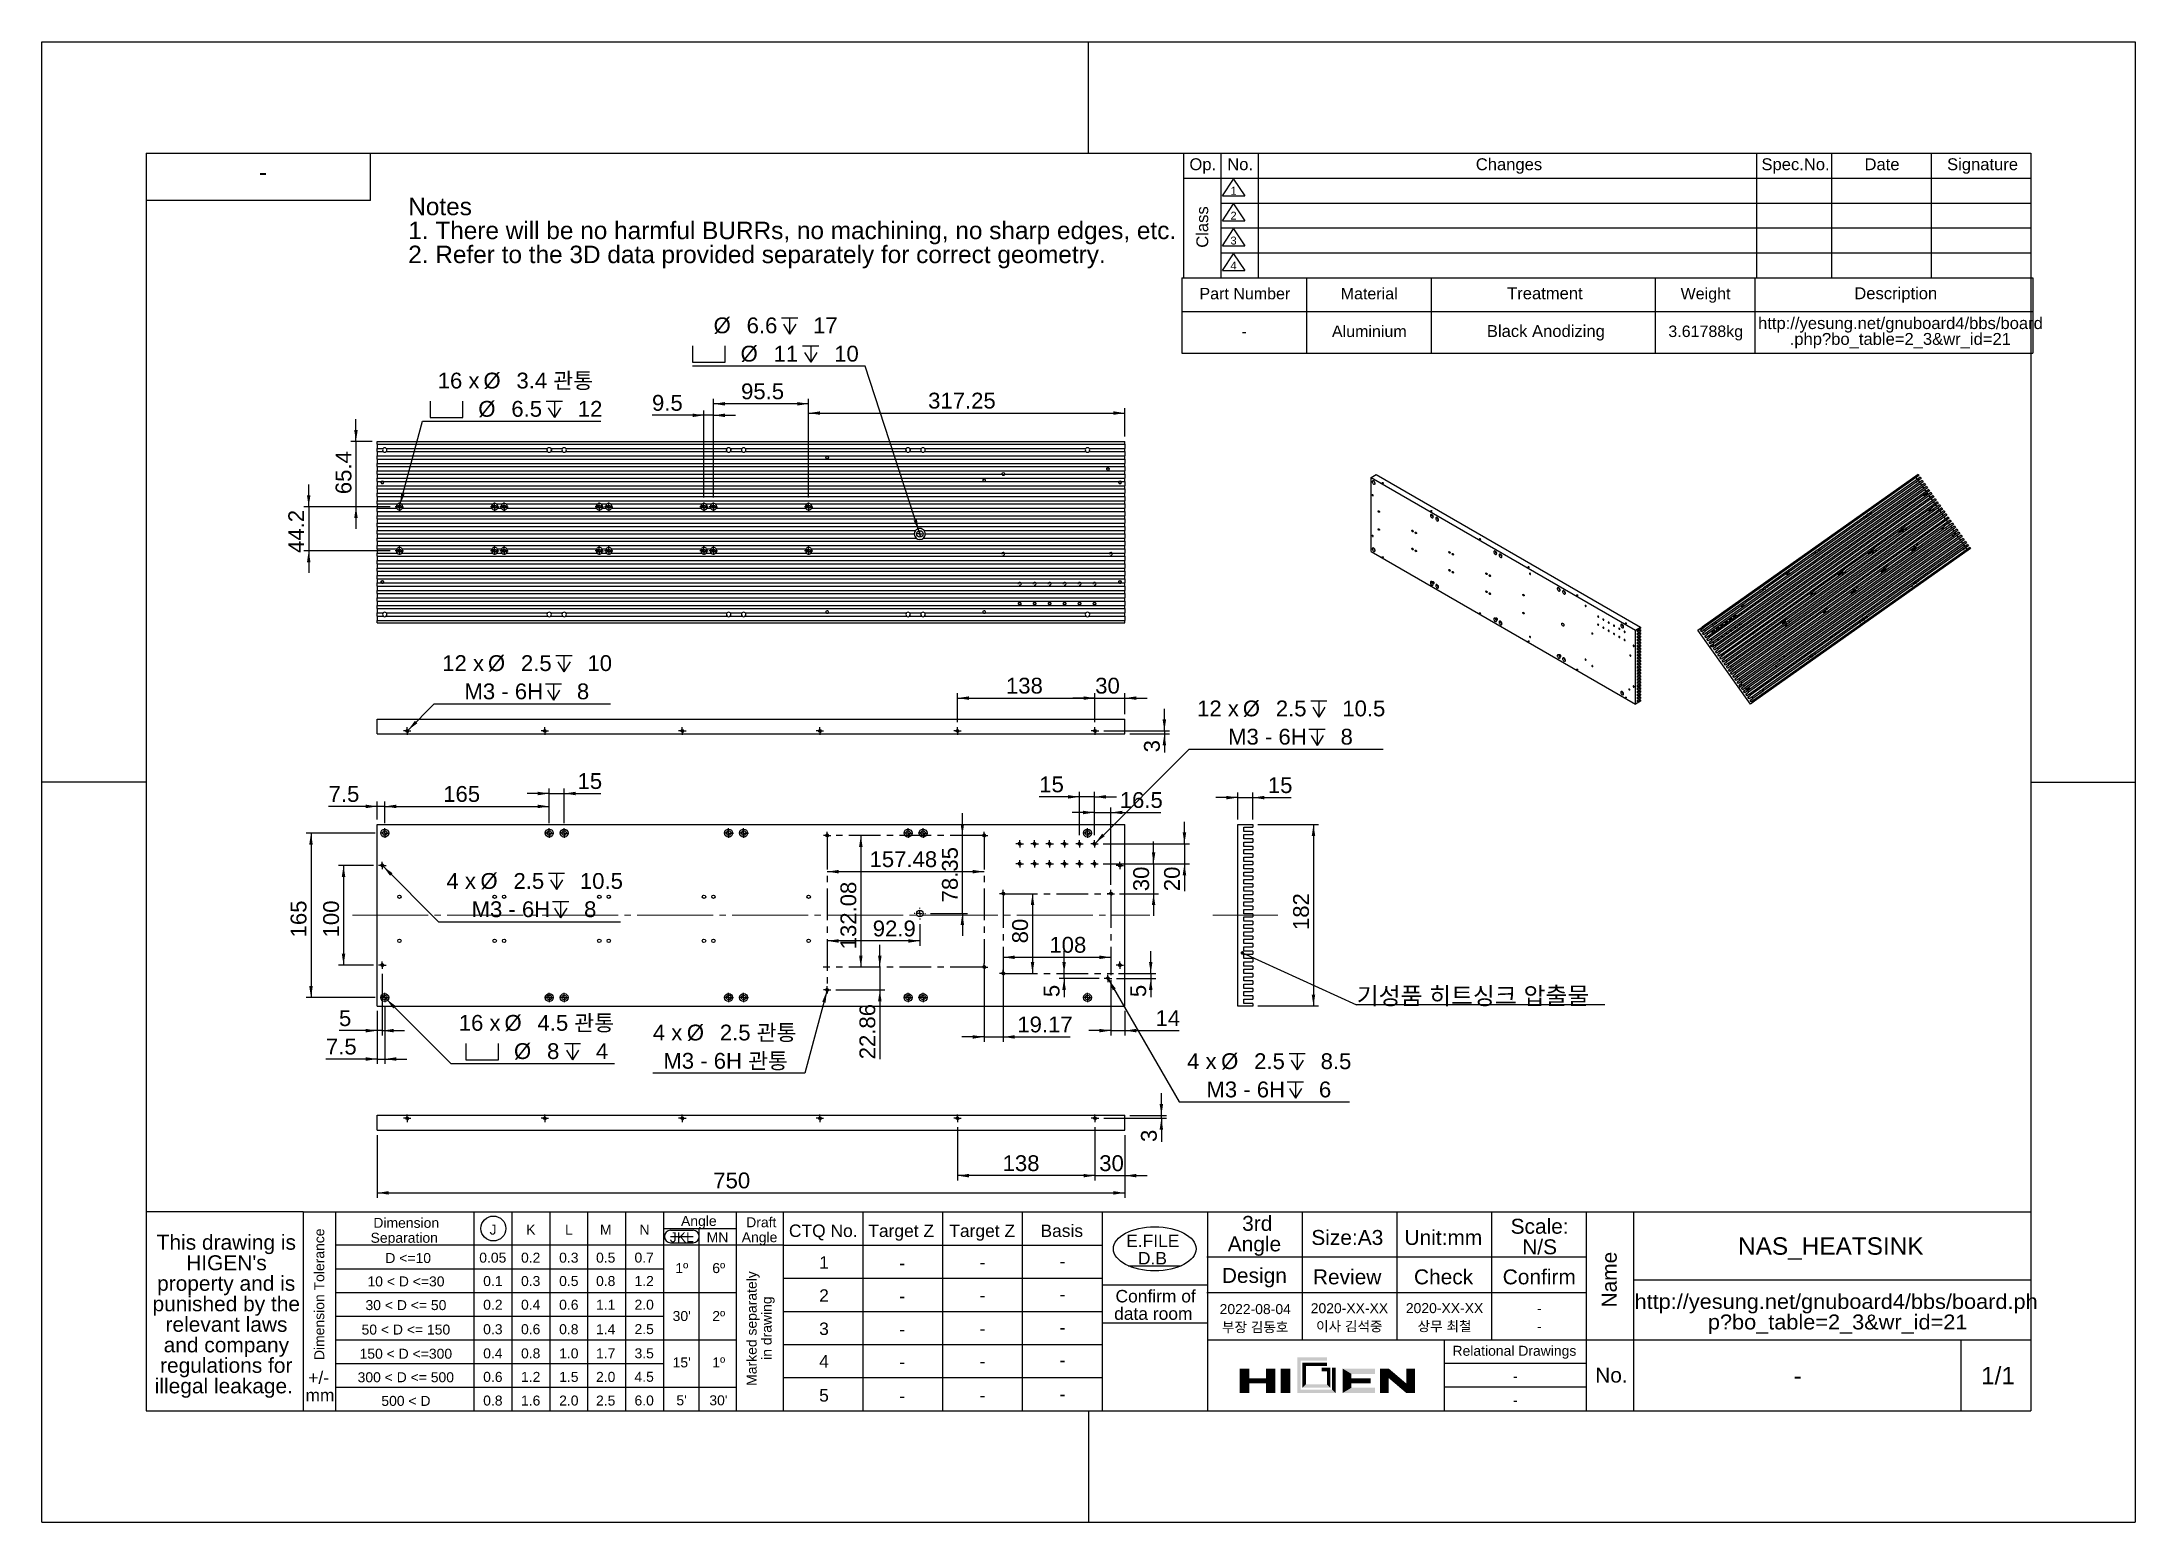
# Model space of a CAD drawing. Header units: millimetres. Extents: x 0 to 420, y 0 to 297.
import ezdxf

# ---------------------------------------------------------------- set-up
doc = ezdxf.new("R2010")
doc.units = ezdxf.units.MM
doc.header["$PDSIZE"] = -1
for name, pattern in [('SLD-쇄선', [10.16, 6.35, -1.27, 1.27, -1.27]), ('SLD-실선', [0]), ('SLD-일점쇄선(중심선)', [19.05, 15.24, -1.27, 1.27, -1.27])]:
    doc.linetypes.add(name, pattern=pattern)
for name, color, linetype in [('CENTER', 1, 'SLD-쇄선'), ('DIM', 3, 'SLD-실선'), ('NOTE', 3, 'SLD-실선')]:
    doc.layers.add(name, color=color, linetype=linetype)
doc.layers.add('TABLE', color=3, linetype='SLD-실선', lineweight=25)
doc.layers.add('TEMPLATE', color=3, linetype='SLD-실선', lineweight=25)
doc.styles.add('SLDTEXTSTYLE0', font='Arial Unicode MS')
doc.styles.add('SLDTEXTSTYLE1', font='Arial Unicode MS', dxfattribs={"bigfont": 'bigfont'})
doc.styles.add('SLDTEXTSTYLE2', font='Arial Unicode MS')
doc.styles.add('SLDTEXTSTYLE3', font='Arial Unicode MS', dxfattribs={"width": 1.039413})
doc.styles.get("Standard").update_dxf_attribs({"font": 'Arial Unicode MS'})
doc.dimstyles.new('SLDDIMSTYLE0', dxfattribs={"dimtxt": 3.081982, "dimasz": 2.3, "dimexe": 0, "dimexo": 0.0625, "dimgap": 0.770496, "dimtad": 1, "dimdec": 3, "dimlfac": 5, "dimrnd": 1e-09, "dimzin": 12, "dimdsep": 46, "dimtxsty": 'SLDTEXTSTYLE0', "dimsah": 1, "dimcen": 0.09, "dimadec": 0, "dimazin": 3, "dimtfac": 1, "dimtdec": 4, "dimtofl": 0, "dimtmove": 0, "dimatfit": 3, "dimfxl": 1, "dimfrac": 2, "dimtolj": 1, "dimtzin": 12, "dimarcsym": 0})
doc.dimstyles.new('SLDDIMSTYLE1', dxfattribs={"dimtxt": 3.081982, "dimasz": 2.3, "dimexe": 0, "dimexo": 0.0625, "dimgap": 0.770496, "dimtad": 1, "dimdec": 3, "dimlfac": 5, "dimrnd": 1e-09, "dimzin": 12, "dimdsep": 46, "dimtxsty": 'SLDTEXTSTYLE0', "dimsah": 1, "dimcen": 0.09, "dimadec": 0, "dimazin": 3, "dimtfac": 1, "dimtdec": 4, "dimtmove": 0, "dimatfit": 0, "dimfxl": 1, "dimfrac": 2, "dimtolj": 1, "dimtzin": 12, "dimarcsym": 0})
doc.dimstyles.new('SLDDIMSTYLE2', dxfattribs={"dimtxt": 3.081982, "dimasz": 2.3, "dimexe": 0, "dimexo": 0.0625, "dimgap": 0.770496, "dimtad": 0, "dimtih": 1, "dimtoh": 1, "dimdec": 1, "dimlfac": 5, "dimrnd": 1e-09, "dimzin": 12, "dimdsep": 46, "dimtxsty": 'SLDTEXTSTYLE0', "dimblk1": 'NONE', "dimsah": 1, "dimcen": 0, "dimadec": 0, "dimazin": 3, "dimtfac": 1, "dimtdec": 4, "dimtmove": 0, "dimatfit": 3, "dimldrblk": 'NONE', "dimfxl": 1, "dimfrac": 2, "dimtolj": 1, "dimtzin": 12, "dimarcsym": 0})
doc.dimstyles.new('SLDDIMSTYLE3', dxfattribs={"dimtxt": 0.18, "dimasz": 0.7, "dimexe": 0, "dimexo": 0.0625, "dimgap": 0, "dimtad": 0, "dimtih": 1, "dimtoh": 1, "dimdec": 0, "dimrnd": 1e-09, "dimzin": 0, "dimdsep": 46, "dimtxsty": 'STANDARD', "dimblk1": 'DOT', "dimblk2": 'DOT', "dimsah": 1, "dimcen": 0.09, "dimadec": 0, "dimazin": 0, "dimtfac": 0.7, "dimtdec": 0, "dimtofl": 0, "dimtmove": 0, "dimatfit": 3, "dimldrblk": 'DOT', "dimfxl": 1, "dimfrac": 2, "dimtolj": 1, "dimtzin": 0, "dimarcsym": 0})

msp = doc.modelspace()

# ---------------------------------------------------------------- texts
at = {"layer": 'TEMPLATE', "style": 'SLDTEXTSTYLE0'}
for s, insert, char_height, attachment_point, rotation in [('-', (44.35847, 268.33844), 3.5, 2, 180), ('Dimension Tolerance', (54.65887, 32.51947), 2, 1, 90), ('Name', (312.98821, 48.65832), 3, 2, 90)]:
    msp.add_mtext(s, dxfattribs=dict(at, insert=insert, char_height=char_height, attachment_point=attachment_point, rotation=rotation))
at = {"layer": 'TEMPLATE', "attachment_point": 2}
for s, insert, char_height, style in [('J', (90.5269, 59.68933), 2, 'SLDTEXTSTYLE0'), ('K', (98.1033, 59.68933), 2, 'SLDTEXTSTYLE0'), ('L', (105.7519, 59.68933), 2, 'SLDTEXTSTYLE0'), ('M', (113.14495, 59.68933), 2, 'SLDTEXTSTYLE0'), ('N', (120.90976, 59.68933), 2, 'SLDTEXTSTYLE0'), ('Angle', (131.81468, 61.42914), 2, 'SLDTEXTSTYLE0'), ('CTQ No.', (156.77865, 59.71219), 2.5, 'SLDTEXTSTYLE0'), ('Target Z', (172.41456, 59.71219), 2.5, 'SLDTEXTSTYLE0'), ('Target Z', (188.67086, 59.71219), 2.5, 'SLDTEXTSTYLE0'), ('Basis', (204.63818, 59.71219), 2.5, 'SLDTEXTSTYLE0'), ('JKL', (128.39416, 58.16299), 2, 'SLDTEXTSTYLE0'), ('MN', (135.56422, 58.16299), 2, 'SLDTEXTSTYLE0'), ('Size:A3', (261.9252, 58.61237), 3, 'SLDTEXTSTYLE0'), ('Unit:mm', (281.19778, 58.61237), 3, 'SLDTEXTSTYLE0'), ('NAS_HEATSINK', (358.94217, 57.14706), 3.5, 'SLDTEXTSTYLE0'), (' D <=10', (73.11255, 53.98957), 2, 'SLDTEXTSTYLE0'), ('0.05', (90.47829, 54.061), 2, 'SLDTEXTSTYLE0'), ('0.2', (98.07899, 54.061), 2, 'SLDTEXTSTYLE0'), ('0.3', (105.73106, 54.061), 2, 'SLDTEXTSTYLE0'), ('0.5', (113.12967, 54.061), 2, 'SLDTEXTSTYLE0'), ('0.7', (120.84778, 54.07845), 2, 'SLDTEXTSTYLE0'), ('1º', (128.40319, 51.97115), 2, 'SLDTEXTSTYLE0'), ('6º', (135.80553, 51.97115), 2, 'SLDTEXTSTYLE0'), ('1', (156.93229, 53.34291), 2.5, 'SLDTEXTSTYLE0'), ('-', (172.62949, 53.22873), 2.5, 'SLDTEXTSTYLE0'), ('-', (188.72851, 53.38103), 2.5, 'SLDTEXTSTYLE0'), ('-', (204.80071, 53.60926), 2.5, 'SLDTEXTSTYLE0'), ('Design', (243.27938, 50.99537), 3, 'SLDTEXTSTYLE0'), ('Review', (261.89811, 50.71354), 3, 'SLDTEXTSTYLE0'), ('Check', (281.2457, 50.71354), 3, 'SLDTEXTSTYLE0'), ('Confirm', (300.4414, 50.71354), 3, 'SLDTEXTSTYLE0'), ('10 < D <=30', (73.0563, 49.30038), 2, 'SLDTEXTSTYLE0'), ('0.1', (90.49218, 49.37181), 2, 'SLDTEXTSTYLE0'), ('0.3', (98.07899, 49.37181), 2, 'SLDTEXTSTYLE0'), ('0.5', (105.73106, 49.37181), 2, 'SLDTEXTSTYLE0'), ('0.8', (113.12967, 49.37181), 2, 'SLDTEXTSTYLE0'), ('1.2', (120.84778, 49.38926), 2, 'SLDTEXTSTYLE0'), ('2', (156.93229, 46.71676), 2.5, 'SLDTEXTSTYLE0'), ('30 < D <= 50', (73.04936, 44.54417), 2, 'SLDTEXTSTYLE0'), ('0.2', (90.49218, 44.6156), 2, 'SLDTEXTSTYLE0'), ('0.4', (98.07899, 44.6156), 2, 'SLDTEXTSTYLE0'), ('0.6', (105.73106, 44.6156), 2, 'SLDTEXTSTYLE0'), ('1.1', (113.12967, 44.6156), 2, 'SLDTEXTSTYLE0'), ('2.0', (120.84778, 44.63305), 2, 'SLDTEXTSTYLE0'), ("30'", (128.37819, 42.35446), 2, 'SLDTEXTSTYLE0'), ('2º', (135.80553, 42.35446), 2, 'SLDTEXTSTYLE0'), ('-', (172.62949, 46.60258), 2.5, 'SLDTEXTSTYLE0'), ('-', (188.72851, 46.75487), 2.5, 'SLDTEXTSTYLE0'), ('-', (204.80071, 46.98311), 2.5, 'SLDTEXTSTYLE0'), ('2022-08-04', (243.452, 43.74558), 2, 'SLDTEXTSTYLE0'), ('2020-XX-XX', (262.35434, 43.91598), 2, 'SLDTEXTSTYLE0'), ('2020-XX-XX', (281.4389, 43.94032), 2, 'SLDTEXTSTYLE0'), ('-', (300.44538, 43.89163), 2, 'SLDTEXTSTYLE0'), ('50 < D <= 150', (73.03547, 39.63619), 2, 'SLDTEXTSTYLE0'), ('0.3', (90.49218, 39.70762), 2, 'SLDTEXTSTYLE0'), ('0.6', (98.07899, 39.70762), 2, 'SLDTEXTSTYLE0'), ('0.8', (105.73106, 39.70762), 2, 'SLDTEXTSTYLE0'), ('1.4', (113.12967, 39.70762), 2, 'SLDTEXTSTYLE0'), ('2.5', (120.84778, 39.72507), 2, 'SLDTEXTSTYLE0'), ('3', (156.93229, 40.04931), 2.5, 'SLDTEXTSTYLE0'), ('-', (172.62949, 39.93513), 2.5, 'SLDTEXTSTYLE0'), ('-', (188.72851, 40.08742), 2.5, 'SLDTEXTSTYLE0'), ('-', (204.80071, 40.31566), 2.5, 'SLDTEXTSTYLE0'), ('부장 김동호', (243.44575, 40.12234), 2, 'SLDTEXTSTYLE1'), ('이사 김석중', (262.33421, 40.29274), 2, 'SLDTEXTSTYLE1'), ('상무 최철', (281.44862, 40.31708), 2, 'SLDTEXTSTYLE1'), ('-', (300.44538, 40.2684), 2, 'SLDTEXTSTYLE0'), ('150 < D <=300', (73.02852, 34.7875), 2, 'SLDTEXTSTYLE0'), ('0.4', (90.49218, 34.85892), 2, 'SLDTEXTSTYLE0'), ('0.8', (98.07899, 34.85892), 2, 'SLDTEXTSTYLE0'), ('1.0', (105.73106, 34.85892), 2, 'SLDTEXTSTYLE0'), ('1.7', (113.12967, 34.85892), 2, 'SLDTEXTSTYLE0'), ('3.5', (120.84778, 34.87638), 2, 'SLDTEXTSTYLE0'), ('Relational Drawings', (295.45817, 35.37929), 2, 'SLDTEXTSTYLE0'), ('+/-', (55.53729, 30.24268), 2.5, 'SLDTEXTSTYLE0'), ('300 < D <= 500', (73.02158, 30.07017), 2, 'SLDTEXTSTYLE0'), ('0.6', (90.49218, 30.1416), 2, 'SLDTEXTSTYLE0'), ('1.2', (98.07899, 30.1416), 2, 'SLDTEXTSTYLE0'), ('1.5', (105.73106, 30.1416), 2, 'SLDTEXTSTYLE0'), ('2.0', (113.12967, 30.1416), 2, 'SLDTEXTSTYLE0'), ('4.5', (120.84778, 30.15905), 2, 'SLDTEXTSTYLE0'), ("15'", (128.37819, 33.04592), 2, 'SLDTEXTSTYLE0'), ('1º', (135.80553, 33.04592), 2, 'SLDTEXTSTYLE0'), ('4', (156.93229, 33.50401), 2.5, 'SLDTEXTSTYLE0'), ('-', (172.62949, 33.38983), 2.5, 'SLDTEXTSTYLE0'), ('-', (188.72851, 33.54212), 2.5, 'SLDTEXTSTYLE0'), ('-', (204.80071, 33.77036), 2.5, 'SLDTEXTSTYLE0'), ('No.', (314.92359, 31.00564), 3, 'SLDTEXTSTYLE0'), ('1/1', (392.48365, 31.14492), 3.5, 'SLDTEXTSTYLE0'), ('mm', (55.80062, 26.72041), 2.5, 'SLDTEXTSTYLE0'), ('500 < D', (73.04658, 25.32396), 2, 'SLDTEXTSTYLE0'), ('0.8', (90.49218, 25.39539), 2, 'SLDTEXTSTYLE0'), ('1.6', (98.07899, 25.39539), 2, 'SLDTEXTSTYLE0'), ('2.0', (105.73106, 25.39539), 2, 'SLDTEXTSTYLE0'), ('2.5', (113.12967, 25.39539), 2, 'SLDTEXTSTYLE0'), ('6.0', (120.84778, 25.41284), 2, 'SLDTEXTSTYLE0'), ("5'", (128.35428, 25.44518), 2, 'SLDTEXTSTYLE0'), ("30'", (135.74273, 25.44518), 2, 'SLDTEXTSTYLE0'), ('5', (156.93229, 26.68332), 2.5, 'SLDTEXTSTYLE0'), ('-', (188.72851, 26.72144), 2.5, 'SLDTEXTSTYLE0'), ('-', (204.80071, 26.94967), 2.5, 'SLDTEXTSTYLE0'), ('-', (295.62278, 30.29166), 2, 'SLDTEXTSTYLE0'), ('-', (352.26926, 31.12449), 3.5, 'SLDTEXTSTYLE0'), ('-', (172.62949, 26.56914), 2.5, 'SLDTEXTSTYLE0'), ('-', (295.62278, 25.47469), 2, 'SLDTEXTSTYLE0')]:
    msp.add_mtext(s, dxfattribs=dict(at, insert=insert, char_height=char_height, style=style))

# ---------------------------------------------------------------- blocks, each defined once
blk = doc.blocks.new('SW_NOTE_0')
at = {"layer": 'NOTE', "color": 0, "char_height": 3.5, "attachment_point": 1, "style": 'SLDTEXTSTYLE0'}
for s, insert in [('Notes', (0, 4.51)), ('1. There will be no harmful BURRs, no machining, no sharp edges, etc.', (0, -0.29)), ('2. Refer to the 3D data provided separately for correct geometry.', (0, -5.1))]:
    blk.add_mtext(s, dxfattribs=dict(at, insert=insert))
blk = doc.blocks.new('SW_NOTE_0_1')
at = {"layer": 'TEMPLATE', "color": 0, "char_height": 3, "attachment_point": 2, "style": 'SLDTEXTSTYLE0'}
for s, insert in [('This drawing is ', (14.11, 3.87)), ("HIGEN's ", (14.14, -0.25)), ('punished by the ', (14.1, -8.48)), ('property and is ', (14.08, -4.37)), ('relevant laws ', (14.14, -12.6)), ('and company ', (14.12, -16.72)), ('regulations for ', (14.09, -20.83)), ('illegal leakage.', (13.61, -24.95))]:
    blk.add_mtext(s, dxfattribs=dict(at, insert=insert))
blk = doc.blocks.new('SW_NOTE_0_2')
at = {"layer": 'TEMPLATE', "color": 0, "char_height": 2.5, "attachment_point": 2, "style": 'SLDTEXTSTYLE2'}
for s, insert in [('E.FILE', (5.39, 3.22)), ('D.B', (5.32, -0.28))]:
    blk.add_mtext(s, dxfattribs=dict(at, insert=insert))
blk = doc.blocks.new('SW_NOTE_0_3')
at = {"layer": 'TEMPLATE', "color": 0, "char_height": 3, "attachment_point": 2, "style": 'SLDTEXTSTYLE0'}
for s, insert in [('3rd ', (3.47, 3.87)), ('Angle', (2.91, -0.25))]:
    blk.add_mtext(s, dxfattribs=dict(at, insert=insert))
blk = doc.blocks.new('SW_NOTE_0_4')
at = {"layer": 'TEMPLATE', "color": 0, "char_height": 3, "attachment_point": 2, "style": 'SLDTEXTSTYLE0'}
for s, insert in [('Scale:', (5.67, 3.87)), ('N/S', (5.67, -0.25))]:
    blk.add_mtext(s, dxfattribs=dict(at, insert=insert))
blk = doc.blocks.new('SW_NOTE_0_5')
at = {"layer": 'TEMPLATE', "color": 0, "char_height": 2, "attachment_point": 2, "style": 'SLDTEXTSTYLE0'}
for s, insert in [('Draft ', (3.28, 2.58)), ('Angle', (2.93, -0.42))]:
    blk.add_mtext(s, dxfattribs=dict(at, insert=insert))
blk = doc.blocks.new('SW_NOTE_0_6')
at = {"layer": 'TEMPLATE', "color": 0, "char_height": 2, "attachment_point": 2, "style": 'SLDTEXTSTYLE0'}
for s, insert in [('Dimension ', (6.78, 2.58)), ('Separation', (6.38, -0.42))]:
    blk.add_mtext(s, dxfattribs=dict(at, insert=insert))
blk = doc.blocks.new('SW_NOTE_0_7')
at = {"layer": 'TEMPLATE', "color": 0, "char_height": 2.5, "attachment_point": 2, "style": 'SLDTEXTSTYLE0'}
for s, insert in [('Confirm of ', (8.24, 3.22)), ('data room', (7.77, -0.28))]:
    blk.add_mtext(s, dxfattribs=dict(at, insert=insert))
blk = doc.blocks.new('SW_NOTE_0_8')
at = {"layer": 'TEMPLATE', "color": 0, "char_height": 3, "attachment_point": 2, "style": 'SLDTEXTSTYLE3'}
for s, insert in [('http://yesung.net/gnuboard4/bbs/board.ph', (39.08, 3.87)), ('p?bo_table=2_3&wr_id=21', (39.39, -0.25))]:
    blk.add_mtext(s, dxfattribs=dict(at, insert=insert))
blk = doc.blocks.new('SW_NOTE_0_9')
at = {"layer": 'TEMPLATE', "color": 0, "char_height": 2, "attachment_point": 2, "rotation": 90, "style": 'SLDTEXTSTYLE0'}
for s, insert in [('Marked separately', (-2.58, 11.12)), ('in drawing', (0.42, 11.2))]:
    blk.add_mtext(s, dxfattribs=dict(at, insert=insert))
blk = doc.blocks.new('SW_SYMBOL_T#_1')
at = {"layer": 'TABLE', "color": 0}
for p, q in [((-300, 0), (800, 1650)), ((-300, 0), (1900, 0)), ((800, 1650), (1900, 0))]:
    blk.add_line(p, q, dxfattribs=at)
at = {"layer": 'TABLE', "color": 0, "insert": (800, 500), "char_height": 776, "attachment_point": 5, "style": 'SLDTEXTSTYLE0'}
blk.add_mtext('1', dxfattribs=at)
blk = doc.blocks.new('SW_SYMBOL_T#_2')
at = {"layer": 'TABLE', "color": 0}
for p, q in [((-300, 0), (800, 1650)), ((-300, 0), (1900, 0)), ((800, 1650), (1900, 0))]:
    blk.add_line(p, q, dxfattribs=at)
at = {"layer": 'TABLE', "color": 0, "insert": (800, 500), "char_height": 776, "attachment_point": 5, "style": 'SLDTEXTSTYLE0'}
blk.add_mtext('2', dxfattribs=at)
blk = doc.blocks.new('SW_SYMBOL_T#_3')
at = {"layer": 'TABLE', "color": 0}
for p, q in [((-300, 0), (800, 1650)), ((-300, 0), (1900, 0)), ((800, 1650), (1900, 0))]:
    blk.add_line(p, q, dxfattribs=at)
at = {"layer": 'TABLE', "color": 0, "insert": (800, 500), "char_height": 776, "attachment_point": 5, "style": 'SLDTEXTSTYLE0'}
blk.add_mtext('3', dxfattribs=at)
blk = doc.blocks.new('SW_SYMBOL_T#_4')
at = {"layer": 'TABLE', "color": 0}
for p, q in [((-300, 0), (800, 1650)), ((-300, 0), (1900, 0)), ((800, 1650), (1900, 0))]:
    blk.add_line(p, q, dxfattribs=at)
at = {"layer": 'TABLE', "color": 0, "insert": (800, 500), "char_height": 776, "attachment_point": 5, "style": 'SLDTEXTSTYLE0'}
blk.add_mtext('4', dxfattribs=at)
blk = doc.blocks.new('SW_TABLEANNOTATION_0')
at = {"layer": 'TABLE', "color": 0}
for p, q in [((0, 0), (0, -5)), ((0, 0), (7.5, 0)), ((7.5, 0), (7.5, -5)), ((7.5, 0), (15, 0)), ((15, 0), (15, -5)), ((15, 0), (115, 0)), ((115, 0), (115, -5)), ((115, 0), (130, 0)), ((130, 0), (130, -5)), ((130, 0), (150, 0)), ((150, 0), (150, -5)), ((150, 0), (170, 0)), ((170, 0), (170, -5)), ((0, -5), (0, -10)), ((0, -5), (7.5, -5)), ((0, -5), (7.5, -5)), ((7.5, -5), (7.5, -10)), ((7.5, -5), (15, -5)), ((15, -5), (15, -10)), ((15, -5), (115, -5)), ((115, -5), (115, -10)), ((115, -5), (130, -5)), ((130, -5), (130, -10)), ((130, -5), (150, -5)), ((150, -5), (150, -10)), ((150, -5), (170, -5)), ((170, -5), (170, -10)), ((0, -10), (0, -15)), ((7.5, -10), (7.5, -15)), ((7.5, -10), (15, -10)), ((15, -10), (15, -15)), ((15, -10), (115, -10)), ((115, -10), (115, -15)), ((115, -10), (130, -10)), ((130, -10), (130, -15)), ((130, -10), (150, -10)), ((150, -10), (150, -15)), ((150, -10), (170, -10)), ((170, -10), (170, -15)), ((0, -15), (0, -20)), ((7.5, -15), (7.5, -20)), ((7.5, -15), (15, -15)), ((15, -15), (15, -20)), ((15, -15), (115, -15)), ((115, -15), (115, -20)), ((115, -15), (130, -15)), ((130, -15), (130, -20)), ((130, -15), (150, -15)), ((150, -15), (150, -20)), ((150, -15), (170, -15)), ((170, -15), (170, -20)), ((0, -20), (0, -25)), ((7.5, -20), (7.5, -25)), ((7.5, -20), (15, -20)), ((15, -20), (15, -25)), ((15, -20), (115, -20)), ((115, -20), (115, -25)), ((115, -20), (130, -20)), ((130, -20), (130, -25)), ((130, -20), (150, -20)), ((150, -20), (150, -25)), ((150, -20), (170, -20)), ((170, -20), (170, -25)), ((0, -25), (7.5, -25)), ((7.5, -25), (15, -25)), ((15, -25), (115, -25)), ((115, -25), (130, -25)), ((130, -25), (150, -25)), ((150, -25), (170, -25))]:
    blk.add_line(p, q, dxfattribs=at)
at = {"layer": 'TABLE', "color": 0, "xscale": 0.0020453303, "yscale": 0.0020453303, "zscale": 0.0020453303}
for name, p in [('SW_SYMBOL_T#_1', (8.41, -8.56)), ('SW_SYMBOL_T#_2', (8.41, -13.56)), ('SW_SYMBOL_T#_3', (8.41, -18.56)), ('SW_SYMBOL_T#_4', (8.41, -23.56))]:
    blk.add_blockref(name, p, dxfattribs=at)
at = {"layer": 'TABLE', "color": 0, "char_height": 2.381, "attachment_point": 1, "style": 'SLDTEXTSTYLE0'}
for s, insert in [('Op.', (1.19, -1.02)), ('No.', (8.78, -1.02)), ('Changes', (58.65, -1.02)), ('Spec.No.', (115.97, -1.02)), ('Date', (136.65, -1.02)), ('Signature', (153.21, -1.02))]:
    blk.add_mtext(s, dxfattribs=dict(at, insert=insert))
at = {"layer": 'TABLE', "color": 0, "insert": (2.58, -18.97), "char_height": 2.381, "attachment_point": 1, "rotation": 90, "style": 'SLDTEXTSTYLE0'}
blk.add_mtext('Class', dxfattribs=at)
blk = doc.blocks.new('SW_TABLEANNOTATION_1')
at = {"layer": 'TABLE', "color": 0}
for p, q in [((0, 0), (0, -6.8)), ((0, 0), (25, 0)), ((25, 0), (25, -6.8)), ((25, 0), (50, 0)), ((50, 0), (50, -6.8)), ((50, 0), (95, 0)), ((95, 0), (95, -6.8)), ((95, 0), (115, 0)), ((115, 0), (115, -6.8)), ((115, 0), (170.74, 0)), ((170.74, 0), (170.74, -6.8)), ((0, -6.8), (25, -6.8)), ((0, -6.8), (0, -15.15)), ((25, -6.8), (50, -6.8)), ((25, -6.8), (25, -15.15)), ((50, -6.8), (95, -6.8)), ((50, -6.8), (50, -15.15)), ((95, -6.8), (115, -6.8)), ((95, -6.8), (95, -15.15)), ((115, -6.8), (170.74, -6.8)), ((115, -6.8), (115, -15.15)), ((170.74, -6.8), (170.74, -15.15)), ((0, -15.15), (25, -15.15)), ((25, -15.15), (50, -15.15)), ((50, -15.15), (95, -15.15)), ((95, -15.15), (115, -15.15)), ((115, -15.15), (170.74, -15.15))]:
    blk.add_line(p, q, dxfattribs=at)
at = {"layer": 'TABLE', "color": 0, "attachment_point": 1, "style": 'SLDTEXTSTYLE0'}
for s, insert, char_height in [('Part Number', (3.55, -2.02), 2.3), ('Material', (31.88, -2.02), 2.3), ('Treatment', (65.27, -1.92), 2.381), ('Weight', (100.08, -2.02), 2.3), ('Description', (134.93, -1.92), 2.3813), ('http://yesung.net/gnuboard4/bbs/board', (115.62, -7.91), 2.3813), ('-', (11.97, -9.59), 2.3), ('Aluminium', (30.12, -9.59), 2.3), ('Black Anodizing', (61.21, -9.5), 2.3813), ('3.61788kg', (97.62, -9.59), 2.3), ('.php?bo_table=2_3&wr_id=21', (121.97, -11.08), 2.3813)]:
    blk.add_mtext(s, dxfattribs=dict(at, insert=insert, char_height=char_height))
blk = doc.blocks.new('_D')
at = {"layer": 'DIM'}
blk.add_line((198.77, 126.09), (198.77, 110.09), dxfattribs=at)
for points in [[(198.77, 126.09), (198.42, 123.79), (199.12, 123.79)], [(198.77, 110.09), (199.12, 112.39), (198.42, 112.39)]]:
    blk.add_solid(points, dxfattribs=at)
at = {"layer": 'DIM', "insert": (194.68, 116.13), "char_height": 3.175, "attachment_point": 1, "rotation": 90, "style": 'SLDTEXTSTYLE0'}
blk.add_mtext('80', dxfattribs=at)
blk = doc.blocks.new('_D_1')
at = {"layer": 'DIM'}
blk.add_line((192.9, 113.33), (214.5, 113.33), dxfattribs=at)
for points in [[(192.9, 113.33), (195.2, 112.98), (195.2, 113.68)], [(214.5, 113.33), (212.2, 113.68), (212.2, 112.98)]]:
    blk.add_solid(points, dxfattribs=at)
at = {"layer": 'DIM', "insert": (202.15, 117.42), "char_height": 3.175, "attachment_point": 1, "style": 'SLDTEXTSTYLE0'}
blk.add_mtext('108', dxfattribs=at)
blk = doc.blocks.new('_D_2')
at = {"layer": 'DIM'}
for p, q in [((205.1, 110.09), (205.1, 114.54)), ((205.1, 109.09), (205.1, 110.09)), ((212.15, 109.09), (204.1, 109.09)), ((205.1, 109.09), (205.1, 105.34))]:
    blk.add_line(p, q, dxfattribs=at)
for points in [[(205.1, 110.09), (205.45, 112.39), (204.75, 112.39)], [(205.1, 109.09), (204.75, 106.79), (205.45, 106.79)]]:
    blk.add_solid(points, dxfattribs=at)
at = {"layer": 'DIM', "insert": (201.01, 105.34), "char_height": 3.17, "attachment_point": 1, "rotation": 90, "style": 'SLDTEXTSTYLE0'}
blk.add_mtext('5', dxfattribs=at)
blk = doc.blocks.new('_D_3')
at = {"layer": 'DIM'}
for p, q in [((222.49, 110.09), (222.49, 114.54)), ((216.01, 110.09), (223.49, 110.09)), ((222.49, 110.09), (222.49, 109.09)), ((215.65, 109.09), (223.49, 109.09)), ((222.49, 109.09), (222.49, 105.34))]:
    blk.add_line(p, q, dxfattribs=at)
for points in [[(222.49, 110.09), (222.84, 112.39), (222.14, 112.39)], [(222.49, 109.09), (222.14, 106.79), (222.84, 106.79)]]:
    blk.add_solid(points, dxfattribs=at)
at = {"layer": 'DIM', "insert": (218.39, 105.34), "char_height": 3.17, "attachment_point": 1, "rotation": 90, "style": 'SLDTEXTSTYLE0'}
blk.add_mtext('5', dxfattribs=at)
blk = doc.blocks.new('_D_4')
at = {"layer": 'DIM'}
for p, q in [((211.2, 137.84), (211.2, 143.38)), ((214.5, 127.84), (214.5, 143.38)), ((211.2, 142.38), (206.75, 142.38)), ((211.2, 142.38), (214.5, 142.38)), ((214.5, 142.38), (224.5, 142.38))]:
    blk.add_line(p, q, dxfattribs=at)
for points in [[(211.2, 142.38), (208.9, 142.73), (208.9, 142.03)], [(214.5, 142.38), (216.8, 142.03), (216.8, 142.73)]]:
    blk.add_solid(points, dxfattribs=at)
at = {"layer": 'DIM', "insert": (216.27, 146.47), "char_height": 3.175, "attachment_point": 1, "style": 'SLDTEXTSTYLE0'}
blk.add_mtext('16.5', dxfattribs=at)
blk = doc.blocks.new('_D_5')
at = {"layer": 'DIM'}
for p, q in [((208.2, 145.52), (200.12, 145.52)), ((208.2, 137.84), (208.2, 146.52)), ((211.2, 145.52), (208.2, 145.52)), ((211.2, 137.84), (211.2, 146.52)), ((211.2, 145.52), (215.65, 145.52))]:
    blk.add_line(p, q, dxfattribs=at)
for points in [[(208.2, 145.52), (205.9, 145.87), (205.9, 145.17)], [(211.2, 145.52), (213.5, 145.17), (213.5, 145.87)]]:
    blk.add_solid(points, dxfattribs=at)
at = {"layer": 'DIM', "insert": (200.12, 149.61), "char_height": 3.175, "attachment_point": 1, "style": 'SLDTEXTSTYLE0'}
blk.add_mtext('15', dxfattribs=at)
blk = doc.blocks.new('_D_6')
at = {"layer": 'DIM'}
for p, q in [((223.06, 132.09), (223.06, 136.54)), ((212.95, 132.09), (224.06, 132.09)), ((223.06, 132.09), (223.06, 126.09)), ((216.25, 126.09), (224.06, 126.09)), ((223.06, 126.09), (223.06, 121.64))]:
    blk.add_line(p, q, dxfattribs=at)
for points in [[(223.06, 132.09), (223.41, 134.39), (222.71, 134.39)], [(223.06, 126.09), (222.71, 123.79), (223.41, 123.79)]]:
    blk.add_solid(points, dxfattribs=at)
at = {"layer": 'DIM', "insert": (218.97, 126.59), "char_height": 3.175, "attachment_point": 1, "rotation": 90, "style": 'SLDTEXTSTYLE0'}
blk.add_mtext('30', dxfattribs=at)
blk = doc.blocks.new('_D_7')
at = {"layer": 'DIM'}
for p, q in [((229.25, 136.09), (229.25, 140.54)), ((212.95, 136.09), (230.25, 136.09)), ((229.25, 136.09), (229.25, 132.09)), ((212.95, 132.09), (230.25, 132.09)), ((229.25, 132.09), (229.25, 126.59))]:
    blk.add_line(p, q, dxfattribs=at)
for points in [[(229.25, 136.09), (229.6, 138.39), (228.9, 138.39)], [(229.25, 132.09), (228.9, 129.79), (229.6, 129.79)]]:
    blk.add_solid(points, dxfattribs=at)
at = {"layer": 'DIM', "insert": (225.16, 126.59), "char_height": 3.175, "attachment_point": 1, "rotation": 90, "style": 'SLDTEXTSTYLE0'}
blk.add_mtext('20', dxfattribs=at)
blk = doc.blocks.new('_D_8')
at = {"layer": 'DIM'}
blk.add_line((157.57, 130.51), (189.06, 130.51), dxfattribs=at)
for points in [[(157.57, 130.51), (159.87, 130.16), (159.87, 130.86)], [(189.06, 130.51), (186.76, 130.86), (186.76, 130.16)]]:
    blk.add_solid(points, dxfattribs=at)
at = {"layer": 'DIM', "insert": (166.07, 134.6), "char_height": 3.175, "attachment_point": 1, "style": 'SLDTEXTSTYLE0'}
blk.add_mtext('157.48', dxfattribs=at)
blk = doc.blocks.new('_D_9')
at = {"layer": 'DIM'}
blk.add_line((164.32, 137.78), (164.32, 111.36), dxfattribs=at)
for points in [[(164.32, 137.78), (163.97, 135.48), (164.67, 135.48)], [(164.32, 111.36), (164.67, 113.66), (163.97, 113.66)]]:
    blk.add_solid(points, dxfattribs=at)
at = {"layer": 'DIM', "insert": (160.23, 114.93), "char_height": 3.175, "attachment_point": 1, "rotation": 90, "style": 'SLDTEXTSTYLE0'}
blk.add_mtext('132.08', dxfattribs=at)
blk = doc.blocks.new('_D_10')
at = {"layer": 'DIM'}
for p, q in [((168.13, 111.36), (168.13, 115.81)), ((168.13, 111.36), (168.13, 106.79)), ((159.32, 106.79), (169.13, 106.79)), ((168.13, 106.79), (168.13, 92.86))]:
    blk.add_line(p, q, dxfattribs=at)
for points in [[(168.13, 111.36), (168.48, 113.66), (167.78, 113.66)], [(168.13, 106.79), (167.78, 104.49), (168.48, 104.49)]]:
    blk.add_solid(points, dxfattribs=at)
at = {"layer": 'DIM', "insert": (164.04, 92.86), "char_height": 3.175, "attachment_point": 1, "rotation": 90, "style": 'SLDTEXTSTYLE0'}
blk.add_mtext('22.86', dxfattribs=at)
blk = doc.blocks.new('_D_11')
at = {"layer": 'DIM'}
for p, q in [((184.69, 137.78), (184.69, 142.23)), ((184.69, 122.11), (184.69, 137.78)), ((178.31, 122.11), (185.69, 122.11)), ((184.69, 122.11), (184.69, 117.66))]:
    blk.add_line(p, q, dxfattribs=at)
for points in [[(184.69, 137.78), (185.04, 140.08), (184.34, 140.08)], [(184.69, 122.11), (184.34, 119.81), (185.04, 119.81)]]:
    blk.add_solid(points, dxfattribs=at)
at = {"layer": 'DIM', "insert": (180.6, 124.35), "char_height": 3.175, "attachment_point": 1, "rotation": 90, "style": 'SLDTEXTSTYLE0'}
blk.add_mtext('78.35', dxfattribs=at)
blk = doc.blocks.new('_D_12')
at = {"layer": 'DIM'}
for p, q in [((176.15, 119.95), (176.15, 115.61)), ((176.15, 116.61), (157.57, 116.61))]:
    blk.add_line(p, q, dxfattribs=at)
for points in [[(157.57, 116.61), (159.87, 116.26), (159.87, 116.96)], [(176.15, 116.61), (173.85, 116.96), (173.85, 116.26)]]:
    blk.add_solid(points, dxfattribs=at)
at = {"layer": 'DIM', "insert": (166.71, 120.7), "char_height": 3.175, "attachment_point": 1, "style": 'SLDTEXTSTYLE0'}
blk.add_mtext('92.9', dxfattribs=at)
blk = doc.blocks.new('_D_13')
at = {"layer": 'DIM'}
for p, q in [((214.5, 108.72), (214.5, 97.62)), ((217.3, 102.56), (217.3, 97.62)), ((214.5, 98.62), (210.05, 98.62)), ((214.5, 98.62), (217.3, 98.62)), ((217.3, 98.62), (228.16, 98.62))]:
    blk.add_line(p, q, dxfattribs=at)
for points in [[(214.5, 98.62), (212.2, 98.97), (212.2, 98.27)], [(217.3, 98.62), (219.6, 98.27), (219.6, 98.97)]]:
    blk.add_solid(points, dxfattribs=at)
at = {"layer": 'DIM', "insert": (223.45, 102.71), "char_height": 3.175, "attachment_point": 1, "style": 'SLDTEXTSTYLE0'}
blk.add_mtext('14', dxfattribs=at)
blk = doc.blocks.new('_D_14')
at = {"layer": 'DIM'}
for p, q in [((189.06, 111.07), (189.06, 96.35)), ((192.9, 109.32), (192.9, 96.35)), ((189.06, 97.35), (184.61, 97.35)), ((189.06, 97.35), (192.9, 97.35)), ((192.9, 97.35), (206.3, 97.35))]:
    blk.add_line(p, q, dxfattribs=at)
for points in [[(189.06, 97.35), (186.76, 97.7), (186.76, 97)], [(192.9, 97.35), (195.2, 97), (195.2, 97.7)]]:
    blk.add_solid(points, dxfattribs=at)
at = {"layer": 'DIM', "insert": (195.72, 101.44), "char_height": 3.175, "attachment_point": 1, "style": 'SLDTEXTSTYLE0'}
blk.add_mtext('19.17', dxfattribs=at)
blk = doc.blocks.new('_D_15')
at = {"layer": 'DIM'}
for p, q in [((66.55, 131.76), (59.53, 131.76)), ((60.53, 131.76), (60.53, 111.76)), ((66.55, 111.76), (59.53, 111.76))]:
    blk.add_line(p, q, dxfattribs=at)
for points in [[(60.53, 131.76), (60.18, 129.46), (60.88, 129.46)], [(60.53, 111.76), (60.88, 114.06), (60.18, 114.06)]]:
    blk.add_solid(points, dxfattribs=at)
at = {"layer": 'DIM', "insert": (56.44, 117.32), "char_height": 3.175, "attachment_point": 1, "rotation": 90, "style": 'SLDTEXTSTYLE0'}
blk.add_mtext('100', dxfattribs=at)
blk = doc.blocks.new('_D_16')
at = {"layer": 'DIM'}
for p, q in [((66.85, 138.26), (53, 138.26)), ((54, 138.26), (54, 105.26)), ((66.85, 105.26), (53, 105.26))]:
    blk.add_line(p, q, dxfattribs=at)
for points in [[(54, 138.26), (53.65, 135.96), (54.35, 135.96)], [(54, 105.26), (54.35, 107.56), (53.65, 107.56)]]:
    blk.add_solid(points, dxfattribs=at)
at = {"layer": 'DIM', "insert": (49.91, 117.32), "char_height": 3.175, "attachment_point": 1, "rotation": 90, "style": 'SLDTEXTSTYLE0'}
blk.add_mtext('165', dxfattribs=at)
blk = doc.blocks.new('_D_17')
at = {"layer": 'DIM'}
for p, q in [((68.3, 110.01), (68.3, 97.61)), ((67.3, 102.56), (67.3, 97.61)), ((67.3, 98.61), (59.62, 98.61)), ((68.3, 98.61), (67.3, 98.61)), ((68.3, 98.61), (72.75, 98.61))]:
    blk.add_line(p, q, dxfattribs=at)
for points in [[(67.3, 98.61), (65, 98.96), (65, 98.26)], [(68.3, 98.61), (70.6, 98.26), (70.6, 98.96)]]:
    blk.add_solid(points, dxfattribs=at)
at = {"layer": 'DIM', "insert": (59.62, 102.7), "char_height": 3.17, "attachment_point": 1, "style": 'SLDTEXTSTYLE0'}
blk.add_mtext('5', dxfattribs=at)
blk = doc.blocks.new('_D_18')
at = {"layer": 'DIM'}
for p, q in [((67.3, 102.56), (67.3, 91.92)), ((68.8, 103.31), (68.8, 91.92)), ((67.3, 92.92), (57, 92.92)), ((67.3, 92.92), (68.8, 92.92)), ((68.8, 92.92), (73.25, 92.92))]:
    blk.add_line(p, q, dxfattribs=at)
for points in [[(67.3, 92.92), (65, 93.27), (65, 92.57)], [(68.8, 92.92), (71.1, 92.57), (71.1, 93.27)]]:
    blk.add_solid(points, dxfattribs=at)
at = {"layer": 'DIM', "insert": (57, 97.01), "char_height": 3.175, "attachment_point": 1, "style": 'SLDTEXTSTYLE0'}
blk.add_mtext('7.5', dxfattribs=at)
blk = doc.blocks.new('_D_19')
at = {"layer": 'DIM'}
for p, q in [((67.3, 143.6), (57.54, 143.6)), ((67.3, 140.96), (67.3, 144.6)), ((68.8, 143.6), (67.3, 143.6)), ((68.8, 140.21), (68.8, 144.6)), ((68.8, 143.6), (73.25, 143.6))]:
    blk.add_line(p, q, dxfattribs=at)
for points in [[(67.3, 143.6), (65, 143.95), (65, 143.25)], [(68.8, 143.6), (71.1, 143.25), (71.1, 143.95)]]:
    blk.add_solid(points, dxfattribs=at)
at = {"layer": 'DIM', "insert": (57.54, 147.69), "char_height": 3.175, "attachment_point": 1, "style": 'SLDTEXTSTYLE0'}
blk.add_mtext('7.5', dxfattribs=at)
blk = doc.blocks.new('_D_20')
at = {"layer": 'DIM'}
for p, q in [((68.8, 140.21), (68.8, 144.6)), ((68.8, 143.6), (101.8, 143.6)), ((101.8, 140.21), (101.8, 144.6))]:
    blk.add_line(p, q, dxfattribs=at)
for points in [[(68.8, 143.6), (71.1, 143.25), (71.1, 143.95)], [(101.8, 143.6), (99.5, 143.95), (99.5, 143.25)]]:
    blk.add_solid(points, dxfattribs=at)
at = {"layer": 'DIM', "insert": (80.53, 147.69), "char_height": 3.175, "attachment_point": 1, "style": 'SLDTEXTSTYLE0'}
blk.add_mtext('165', dxfattribs=at)
blk = doc.blocks.new('_D_21')
at = {"layer": 'DIM'}
for p, q in [((101.8, 140.21), (101.8, 147.19)), ((104.8, 140.21), (104.8, 147.19)), ((101.8, 146.19), (97.35, 146.19)), ((101.8, 146.19), (104.8, 146.19)), ((104.8, 146.19), (112.18, 146.19))]:
    blk.add_line(p, q, dxfattribs=at)
for points in [[(101.8, 146.19), (99.5, 146.54), (99.5, 145.84)], [(104.8, 146.19), (107.1, 145.84), (107.1, 146.54)]]:
    blk.add_solid(points, dxfattribs=at)
at = {"layer": 'DIM', "insert": (107.48, 150.28), "char_height": 3.175, "attachment_point": 1, "style": 'SLDTEXTSTYLE0'}
blk.add_mtext('15', dxfattribs=at)
blk = doc.blocks.new('SW_SYMBOL_HOLE_DEPTH')
at = {"layer": 'DIM', "color": 0}
for p, q in [((0, 875), (800, 875)), ((100, 555), (400, 75)), ((400, 875), (400, 75)), ((700, 555), (400, 75))]:
    blk.add_line(p, q, dxfattribs=at)
blk = doc.blocks.new('_D_22')
at = {"layer": 'DIM'}
for p, q in [((68.12, 131.93), (68.48, 131.58)), ((68.48, 131.58), (79.59, 120.46)), ((79.59, 120.46), (116.13, 120.46))]:
    blk.add_line(p, q, dxfattribs=at)
blk.add_solid([(68.48, 131.58), (69.85, 129.7), (70.35, 130.2)], dxfattribs=at)
at = {"layer": 'DIM', "xscale": 0.0040906606, "yscale": 0.0040906606, "zscale": 0.0040906606}
for p in [(101.62, 126.6), (102.45, 120.92)]:
    blk.add_blockref('SW_SYMBOL_HOLE_DEPTH', p, dxfattribs=at)
at = {"layer": 'DIM', "char_height": 3.175, "attachment_point": 1, "style": 'SLDTEXTSTYLE0'}
for s, insert in [('4 x ', (81.18, 130.23)), ('%%c', (88, 130.23)), (' 2.5 ', (93.39, 130.23)), (' 10.5', (106.72, 130.23)), ('M3 - 6H ', (86.22, 124.56)), (' 8', (107.56, 124.56))]:
    blk.add_mtext(s, dxfattribs=dict(at, insert=insert))
blk = doc.blocks.new('_None')
blk = doc.blocks.new('SW_SYMBOL_HOLE_SPOT')
at = {"layer": 'DIM', "color": 0}
for p, q in [((0, 875), (0, 75)), ((0, 75), (1600, 75)), ((1600, 75), (1600, 875))]:
    blk.add_line(p, q, dxfattribs=at)
blk = doc.blocks.new('_D_23')
at = {"layer": 'DIM'}
for p, q in [((68.48, 105.57), (69.12, 104.94)), ((69.12, 104.94), (82.06, 92)), ((82.06, 92), (114.91, 92))]:
    blk.add_line(p, q, dxfattribs=at)
blk.add_solid([(69.12, 104.94), (70.5, 103.06), (70.99, 103.56)], dxfattribs=at)
at = {"layer": 'DIM', "xscale": 0.0040906606, "yscale": 0.0040906606, "zscale": 0.0040906606}
for name, p in [('SW_SYMBOL_HOLE_SPOT', (85.09, 92.45)), ('SW_SYMBOL_HOLE_DEPTH', (104.83, 92.45))]:
    blk.add_blockref(name, p, dxfattribs=at)
at = {"layer": 'DIM', "char_height": 3.175, "attachment_point": 1}
for s, insert, style in [('16 x ', (83.65, 101.76), 'SLDTEXTSTYLE0'), ('%%c', (92.82, 101.76), 'SLDTEXTSTYLE0'), (' 4.5 관통', (98.21, 101.76), 'SLDTEXTSTYLE1'), ('%%c', (94.73, 96.09), 'SLDTEXTSTYLE0'), (' 8 ', (100.13, 96.09), 'SLDTEXTSTYLE0'), (' 4', (109.94, 96.09), 'SLDTEXTSTYLE0')]:
    blk.add_mtext(s, dxfattribs=dict(at, insert=insert, style=style))
blk = doc.blocks.new('_D_24')
at = {"layer": 'DIM'}
for p, q in [((211.38, 136.26), (230.2, 155.09)), ((230.2, 155.09), (269.09, 155.09)), ((211.02, 135.91), (211.38, 136.26))]:
    blk.add_line(p, q, dxfattribs=at)
blk.add_solid([(211.38, 136.26), (213.25, 137.64), (212.75, 138.14)], dxfattribs=at)
at = {"layer": 'DIM', "xscale": 0.0040906606, "yscale": 0.0040906606, "zscale": 0.0040906606}
for p in [(254.58, 161.22), (254.24, 155.54)]:
    blk.add_blockref('SW_SYMBOL_HOLE_DEPTH', p, dxfattribs=at)
at = {"layer": 'DIM', "char_height": 3.175, "attachment_point": 1, "style": 'SLDTEXTSTYLE0'}
for s, insert in [('12 x ', (231.79, 164.85)), ('%%c', (240.96, 164.85)), (' 2.5 ', (246.35, 164.85)), (' 10.5', (259.69, 164.85)), ('M3 - 6H ', (238.01, 159.18)), (' 8', (259.34, 159.18))]:
    blk.add_mtext(s, dxfattribs=dict(at, insert=insert))
blk = doc.blocks.new('_D_25')
at = {"layer": 'DIM'}
for p, q in [((157.5, 106.55), (153.09, 90.06)), ((157.63, 107.03), (157.5, 106.55)), ((153.09, 90.06), (122.59, 90.06))]:
    blk.add_line(p, q, dxfattribs=at)
blk.add_solid([(157.5, 106.55), (156.57, 104.41), (157.25, 104.23)], dxfattribs=at)
at = {"layer": 'DIM', "char_height": 3.175, "attachment_point": 1}
for s, insert, style in [('4 x ', (122.59, 99.82), 'SLDTEXTSTYLE0'), ('%%c', (129.41, 99.82), 'SLDTEXTSTYLE0'), (' 2.5 관통', (134.8, 99.82), 'SLDTEXTSTYLE1'), ('M3 - 6H 관통', (124.7, 94.15), 'SLDTEXTSTYLE1')]:
    blk.add_mtext(s, dxfattribs=dict(at, insert=insert, style=style))
blk = doc.blocks.new('_D_26')
at = {"layer": 'DIM'}
for p, q in [((213.77, 109.3), (214.02, 108.87)), ((214.02, 108.87), (228.21, 84.31)), ((228.21, 84.31), (262.4, 84.31))]:
    blk.add_line(p, q, dxfattribs=at)
blk.add_solid([(214.02, 108.87), (214.87, 106.7), (215.48, 107.05)], dxfattribs=at)
at = {"layer": 'DIM', "xscale": 0.0040906606, "yscale": 0.0040906606, "zscale": 0.0040906606}
for p in [(250.23, 90.44), (249.89, 84.76)]:
    blk.add_blockref('SW_SYMBOL_HOLE_DEPTH', p, dxfattribs=at)
at = {"layer": 'DIM', "char_height": 3.175, "attachment_point": 1, "style": 'SLDTEXTSTYLE0'}
for s, insert in [('4 x ', (229.79, 94.07)), ('%%c', (236.61, 94.07)), (' 2.5 ', (242, 94.07)), (' 8.5', (255.34, 94.07)), ('M3 - 6H ', (233.66, 88.4)), (' 6', (255, 88.4))]:
    blk.add_mtext(s, dxfattribs=dict(at, insert=insert))
blk = doc.blocks.new('SW_CENTERMARKSYMBOL_0')
at = {"layer": 'CENTER', "color": 0}
for p, q in [((-0.5, 0), (-0.95, 0)), ((0, 0), (-0.5, 0)), ((0, 0.5), (0, 0.95)), ((0, 0), (0, 0.5)), ((0, 0), (0, -0.5)), ((0, 0), (0.5, 0)), ((0.5, 0), (0.95, 0)), ((0, -0.5), (0, -0.95))]:
    blk.add_line(p, q, dxfattribs=at)
blk = doc.blocks.new('SW_CENTERMARKSYMBOL_1')
at = {"layer": 'CENTER', "color": 0}
for p, q in [((-0.5, 0), (-0.95, 0)), ((0, 0), (-0.5, 0)), ((0, 0.5), (0, 0.95)), ((0, 0), (0, 0.5)), ((0, 0), (0, -0.5)), ((0, 0), (0.5, 0)), ((0.5, 0), (0.95, 0)), ((0, -0.5), (0, -0.95))]:
    blk.add_line(p, q, dxfattribs=at)
blk = doc.blocks.new('SW_CENTERMARKSYMBOL_2')
at = {"layer": 'CENTER', "color": 0}
for p, q in [((-0.5, 0), (-0.95, 0)), ((0, 0), (-0.5, 0)), ((0, 0.5), (0, 0.95)), ((0, 0), (0, 0.5)), ((0, 0), (0, -0.5)), ((0, 0), (0.5, 0)), ((0.5, 0), (0.95, 0)), ((0, -0.5), (0, -0.95))]:
    blk.add_line(p, q, dxfattribs=at)
blk = doc.blocks.new('SW_CENTERMARKSYMBOL_3')
at = {"layer": 'CENTER', "color": 0}
for p, q in [((-0.5, 0), (-0.95, 0)), ((0, 0), (-0.5, 0)), ((0, 0.5), (0, 0.95)), ((0, 0), (0, 0.5)), ((0, 0), (0, -0.5)), ((0, 0), (0.5, 0)), ((0.5, 0), (0.95, 0)), ((0, -0.5), (0, -0.95))]:
    blk.add_line(p, q, dxfattribs=at)
blk = doc.blocks.new('SW_CENTERMARKSYMBOL_4')
at = {"layer": 'CENTER', "color": 0}
for p, q in [((-0.5, 0), (-0.95, 0)), ((0, 0), (-0.5, 0)), ((0, 0.5), (0, 0.95)), ((0, 0), (0, 0.5)), ((0, 0), (0, -0.5)), ((0, 0), (0.5, 0)), ((0.5, 0), (0.95, 0)), ((0, -0.5), (0, -0.95))]:
    blk.add_line(p, q, dxfattribs=at)
blk = doc.blocks.new('SW_CENTERMARKSYMBOL_5')
at = {"layer": 'CENTER', "color": 0}
for p, q in [((-0.5, 0), (-0.95, 0)), ((0, 0), (-0.5, 0)), ((0, 0.5), (0, 0.95)), ((0, 0), (0, 0.5)), ((0, 0), (0, -0.5)), ((0, 0), (0.5, 0)), ((0.5, 0), (0.95, 0)), ((0, -0.5), (0, -0.95))]:
    blk.add_line(p, q, dxfattribs=at)
blk = doc.blocks.new('SW_CENTERMARKSYMBOL_6')
at = {"layer": 'CENTER', "color": 0}
for p, q in [((-0.5, 0), (-0.95, 0)), ((0, 0), (-0.5, 0)), ((0, 0.5), (0, 0.95)), ((0, 0), (0, 0.5)), ((0, 0), (0, -0.5)), ((0, 0), (0.5, 0)), ((0.5, 0), (0.95, 0)), ((0, -0.5), (0, -0.95))]:
    blk.add_line(p, q, dxfattribs=at)
blk = doc.blocks.new('SW_CENTERMARKSYMBOL_7')
at = {"layer": 'CENTER', "color": 0}
for p, q in [((-0.5, 0), (-0.95, 0)), ((0, 0), (-0.5, 0)), ((0, 0.5), (0, 0.95)), ((0, 0), (0, 0.5)), ((0, 0), (0, -0.5)), ((0, 0), (0.5, 0)), ((0.5, 0), (0.95, 0)), ((0, -0.5), (0, -0.95))]:
    blk.add_line(p, q, dxfattribs=at)
blk = doc.blocks.new('SW_CENTERMARKSYMBOL_8')
at = {"layer": 'CENTER', "color": 0}
for p, q in [((-0.5, 0), (-0.95, 0)), ((0, 0), (-0.5, 0)), ((0, 0.5), (0, 0.95)), ((0, 0), (0, 0.5)), ((0, 0), (0, -0.5)), ((0, 0), (0.5, 0)), ((0.5, 0), (0.95, 0)), ((0, -0.5), (0, -0.95))]:
    blk.add_line(p, q, dxfattribs=at)
blk = doc.blocks.new('SW_CENTERMARKSYMBOL_9')
at = {"layer": 'CENTER', "color": 0}
for p, q in [((-0.5, 0), (-0.95, 0)), ((0, 0), (-0.5, 0)), ((0, 0.5), (0, 0.95)), ((0, 0), (0, 0.5)), ((0, 0), (0, -0.5)), ((0, 0), (0.5, 0)), ((0.5, 0), (0.95, 0)), ((0, -0.5), (0, -0.95))]:
    blk.add_line(p, q, dxfattribs=at)
blk = doc.blocks.new('SW_CENTERMARKSYMBOL_10')
at = {"layer": 'CENTER', "color": 0}
for p, q in [((-0.5, 0), (-0.95, 0)), ((0, 0), (-0.5, 0)), ((0, 0.5), (0, 0.95)), ((0, 0), (0, 0.5)), ((0, 0), (0, -0.5)), ((0, 0), (0.5, 0)), ((0.5, 0), (0.95, 0)), ((0, -0.5), (0, -0.95))]:
    blk.add_line(p, q, dxfattribs=at)
blk = doc.blocks.new('SW_CENTERMARKSYMBOL_11')
at = {"layer": 'CENTER', "color": 0}
for p, q in [((-0.5, 0), (-0.95, 0)), ((0, 0), (-0.5, 0)), ((0, 0.5), (0, 0.95)), ((0, 0), (0, 0.5)), ((0, 0), (0, -0.5)), ((0, 0), (0.5, 0)), ((0.5, 0), (0.95, 0)), ((0, -0.5), (0, -0.95))]:
    blk.add_line(p, q, dxfattribs=at)
blk = doc.blocks.new('SW_CENTERMARKSYMBOL_12')
at = {"layer": 'CENTER', "color": 0}
for p, q in [((-0.5, 0), (-0.95, 0)), ((0, 0), (-0.5, 0)), ((0, 0.5), (0, 0.95)), ((0, 0), (0, 0.5)), ((0, 0), (0, -0.5)), ((0, 0), (0.5, 0)), ((0.5, 0), (0.95, 0)), ((0, -0.5), (0, -0.95))]:
    blk.add_line(p, q, dxfattribs=at)
blk = doc.blocks.new('SW_CENTERMARKSYMBOL_13')
at = {"layer": 'CENTER', "color": 0}
for p, q in [((-0.5, 0), (-0.95, 0)), ((0, 0), (-0.5, 0)), ((0, 0.5), (0, 0.95)), ((0, 0), (0, 0.5)), ((0, 0), (0, -0.5)), ((0, 0), (0.5, 0)), ((0.5, 0), (0.95, 0)), ((0, -0.5), (0, -0.95))]:
    blk.add_line(p, q, dxfattribs=at)
blk = doc.blocks.new('SW_CENTERMARKSYMBOL_14')
at = {"layer": 'CENTER', "color": 0}
for p, q in [((-1, 0), (-1.16, 0)), ((0, 0), (-0.5, 0)), ((0, 1), (0, 1.16)), ((0, 0), (0, 0.5)), ((0, 0), (0, -0.5)), ((0, 0), (0.5, 0)), ((1, 0), (1.16, 0)), ((0, -1), (0, -1.16))]:
    blk.add_line(p, q, dxfattribs=at)
blk = doc.blocks.new('SW_CENTERMARKSYMBOL_15')
at = {"layer": 'CENTER', "color": 0}
for p, q in [((-0.5, 0), (-0.95, 0)), ((0, 0), (-0.5, 0)), ((0, 0.5), (0, 0.95)), ((0, 0), (0, 0.5)), ((0, 0), (0, -0.5)), ((0, 0), (0.5, 0)), ((0.5, 0), (0.95, 0)), ((0, -0.5), (0, -0.95))]:
    blk.add_line(p, q, dxfattribs=at)
blk = doc.blocks.new('SW_CENTERMARKSYMBOL_16')
at = {"layer": 'CENTER', "color": 0}
for p, q in [((-0.5, 0), (-0.95, 0)), ((0, 0), (-0.5, 0)), ((0, 0.5), (0, 0.95)), ((0, 0), (0, 0.5)), ((0, 0), (0, -0.5)), ((0, 0), (0.5, 0)), ((0.5, 0), (0.95, 0)), ((0, -0.5), (0, -0.95))]:
    blk.add_line(p, q, dxfattribs=at)
blk = doc.blocks.new('SW_CENTERMARKSYMBOL_17')
at = {"layer": 'CENTER', "color": 0}
for p, q in [((-0.5, 0), (-0.75, 0)), ((0, 0), (-0.5, 0)), ((0, 0.5), (0, 0.75)), ((0, 0), (0, 0.5)), ((0, 0), (0, -0.5)), ((0, 0), (0.5, 0)), ((0.5, 0), (0.75, 0)), ((0, -0.5), (0, -0.75))]:
    blk.add_line(p, q, dxfattribs=at)
blk = doc.blocks.new('SW_CENTERMARKSYMBOL_18')
at = {"layer": 'CENTER', "color": 0}
for p, q in [((-0.5, 0), (-0.75, 0)), ((0, 0), (-0.5, 0)), ((0, 0.5), (0, 0.75)), ((0, 0), (0, 0.5)), ((0, 0), (0, -0.5)), ((0, 0), (0.5, 0)), ((0.5, 0), (0.75, 0)), ((0, -0.5), (0, -0.75))]:
    blk.add_line(p, q, dxfattribs=at)
blk = doc.blocks.new('SW_CENTERMARKSYMBOL_19')
at = {"layer": 'CENTER', "color": 0}
for p, q in [((-0.5, 0), (-0.75, 0)), ((0, 0), (-0.5, 0)), ((0, 0.5), (0, 0.75)), ((0, 0), (0, 0.5)), ((0, 0), (0, -0.5)), ((0, 0), (0.5, 0)), ((0.5, 0), (0.75, 0)), ((0, -0.5), (0, -16.37))]:
    blk.add_line(p, q, dxfattribs=at)
blk = doc.blocks.new('SW_CENTERMARKSYMBOL_20')
at = {"layer": 'CENTER', "color": 0}
for p, q in [((-0.5, 0), (-0.75, 0)), ((0, 0), (-0.5, 0)), ((0, 0.5), (0, 0.75)), ((0, 0), (0, 0.5)), ((0, 0), (0, -0.5)), ((0, 0), (0.5, 0)), ((0.5, 0), (0.75, 0)), ((0, -0.5), (0, -0.75))]:
    blk.add_line(p, q, dxfattribs=at)
blk = doc.blocks.new('SW_CENTERMARKSYMBOL_21')
at = {"layer": 'CENTER', "color": 0}
for p, q in [((-0.5, 0), (-0.75, 0)), ((0, 0), (-0.5, 0)), ((0, 0.5), (0, 0.75)), ((0, 0), (0, 0.5)), ((0, 0), (0, -0.5)), ((0, 0), (0.5, 0)), ((0.5, 0), (0.75, 0)), ((0, -0.5), (0, -0.75))]:
    blk.add_line(p, q, dxfattribs=at)
blk = doc.blocks.new('SW_CENTERMARKSYMBOL_22')
at = {"layer": 'CENTER', "color": 0}
for p, q in [((-0.5, 0), (-0.75, 0)), ((0, 0), (-0.5, 0)), ((0, 0.5), (0, 0.75)), ((0, 0), (0, 0.5)), ((0, 0), (0, -0.5)), ((0, 0), (0.5, 0)), ((0.5, 0), (0.75, 0)), ((0, -0.5), (0, -0.75))]:
    blk.add_line(p, q, dxfattribs=at)
blk = doc.blocks.new('SW_CENTERMARKSYMBOL_23')
at = {"layer": 'CENTER', "color": 0}
for p, q in [((-0.5, 0), (-0.75, 0)), ((0, 0), (-0.5, 0)), ((0, 0.5), (0, 0.75)), ((0, 0), (0, 0.5)), ((0, 0), (0, -0.5)), ((0, 0), (0.5, 0)), ((0.5, 0), (0.75, 0)), ((0, -0.5), (0, -0.75))]:
    blk.add_line(p, q, dxfattribs=at)
blk = doc.blocks.new('SW_CENTERMARKSYMBOL_24')
at = {"layer": 'CENTER', "color": 0}
for p, q in [((-0.5, 0), (-0.75, 0)), ((0, 0), (-0.5, 0)), ((0, 0.5), (0, 0.75)), ((0, 0), (0, 0.5)), ((0, 0), (0, -0.5)), ((0, 0), (0.5, 0)), ((0.5, 0), (0.75, 0)), ((0, -0.5), (0, -0.75))]:
    blk.add_line(p, q, dxfattribs=at)
blk = doc.blocks.new('SW_CENTERMARKSYMBOL_25')
at = {"layer": 'CENTER', "color": 0}
for p, q in [((-0.5, 0), (-0.75, 0)), ((0, 0), (-0.5, 0)), ((0, 0.5), (0, 0.75)), ((0, 0), (0, 0.5)), ((0, 0), (0, -0.5)), ((0, 0), (0.5, 0)), ((0.5, 0), (0.75, 0)), ((0, -0.5), (0, -0.75))]:
    blk.add_line(p, q, dxfattribs=at)
blk = doc.blocks.new('SW_CENTERMARKSYMBOL_26')
at = {"layer": 'CENTER', "color": 0}
for p, q in [((-0.5, 0), (-0.75, 0)), ((0, 0), (-0.5, 0)), ((0, 0.5), (0, 0.75)), ((0, 0), (0, 0.5)), ((0, 0), (0, -0.5)), ((0, 0), (0.5, 0)), ((0.5, 0), (0.75, 0)), ((0, -0.5), (0, -0.75))]:
    blk.add_line(p, q, dxfattribs=at)
blk = doc.blocks.new('SW_CENTERMARKSYMBOL_27')
at = {"layer": 'CENTER', "color": 0}
for p, q in [((-0.5, 0), (-0.75, 0)), ((0, 0), (-0.5, 0)), ((0, 0.5), (0, 0.75)), ((0, 0), (0, 0.5)), ((0, 0), (0, -0.5)), ((0, 0), (0.5, 0)), ((0.5, 0), (0.75, 0)), ((0, -0.5), (0, -0.75))]:
    blk.add_line(p, q, dxfattribs=at)
blk = doc.blocks.new('SW_CENTERMARKSYMBOL_28')
at = {"layer": 'CENTER', "color": 0}
for p, q in [((-0.5, 0), (-0.75, 0)), ((0, 0), (-0.5, 0)), ((0, 0.5), (0, 0.75)), ((0, 0), (0, 0.5)), ((0, 0), (0, -0.5)), ((0, 0), (0.5, 0)), ((0.5, 0), (0.75, 0)), ((0, -0.5), (0, -0.75))]:
    blk.add_line(p, q, dxfattribs=at)
blk = doc.blocks.new('SW_CENTERMARKSYMBOL_29')
at = {"layer": 'CENTER', "color": 0}
for p, q in [((-0.5, 0), (-0.75, 0)), ((0, 0), (-0.5, 0)), ((0, 0.5), (0, 0.75)), ((0, 0), (0, 0.5)), ((0, 0), (0, -0.5)), ((0, 0), (0.5, 0)), ((0.5, 0), (0.75, 0)), ((0, -0.5), (0, -0.75))]:
    blk.add_line(p, q, dxfattribs=at)
blk = doc.blocks.new('SW_CENTERMARKSYMBOL_30')
at = {"layer": 'CENTER', "color": 0}
for p, q in [((-0.5, 0), (-0.75, 0)), ((0, 0), (-0.5, 0)), ((0, 0.5), (0, 0.75)), ((0, 0), (0, 0.5)), ((0, 0), (0, -0.5)), ((0, 0), (0.5, 0)), ((0.5, 0), (0.75, 0)), ((0, -0.5), (0, -0.75))]:
    blk.add_line(p, q, dxfattribs=at)
blk = doc.blocks.new('SW_CENTERMARKSYMBOL_31')
at = {"layer": 'CENTER', "color": 0}
for p, q in [((-0.5, 0), (-0.75, 0)), ((0, 0), (-0.5, 0)), ((0, 0.5), (0, 0.75)), ((0, 0), (0, 0.5)), ((0, 0), (0, -0.5)), ((0, 0), (0.5, 0)), ((0.5, 0), (0.75, 0)), ((0, -0.5), (0, -0.75))]:
    blk.add_line(p, q, dxfattribs=at)
blk = doc.blocks.new('SW_CENTERMARKSYMBOL_32')
at = {"layer": 'CENTER', "color": 0}
for p, q in [((-0.5, 0), (-0.75, 0)), ((0, 0), (-0.5, 0)), ((0, 0.5), (0, 0.75)), ((0, 0), (0, 0.5)), ((0, 0), (0, -0.5)), ((0, 0), (0.5, 0)), ((0.5, 0), (0.75, 0)), ((0, -0.5), (0, -0.75))]:
    blk.add_line(p, q, dxfattribs=at)
blk = doc.blocks.new('SW_CENTERMARKSYMBOL_33')
at = {"layer": 'CENTER', "color": 0}
for p, q in [((-0.5, 0), (-0.75, 0)), ((0, 0), (-0.5, 0)), ((0, 0.5), (0, 0.75)), ((0, 0), (0, 0.5)), ((0, 0), (0, -0.5)), ((0, 0), (0.5, 0)), ((0.5, 0), (21.09, 0)), ((0, -0.5), (0, -15.77))]:
    blk.add_line(p, q, dxfattribs=at)
blk = doc.blocks.new('SW_CENTERMARKSYMBOL_34')
at = {"layer": 'CENTER', "color": 0}
for p, q in [((-0.5, 0), (-0.75, 0)), ((0, 0), (-0.5, 0)), ((0, 0.5), (0, 0.75)), ((0, 0), (0, 0.5)), ((0, 0), (0, -0.5)), ((0, 0), (0.5, 0)), ((0.5, 0), (22.11, 0)), ((0, -0.5), (0, -0.75))]:
    blk.add_line(p, q, dxfattribs=at)
blk = doc.blocks.new('SW_CENTERMARKSYMBOL_35')
at = {"layer": 'CENTER', "color": 0}
for p, q in [((-0.5, 0), (-32.27, 0)), ((0, 0), (-0.5, 0)), ((0, 0.5), (0, 0.75)), ((0, 0), (0, 0.5)), ((0, 0), (0, -0.5)), ((0, 0), (0.5, 0)), ((0.5, 0), (0.75, 0)), ((0, -0.5), (0, -0.75))]:
    blk.add_line(p, q, dxfattribs=at)
blk = doc.blocks.new('SW_CENTERMARKSYMBOL_36')
at = {"layer": 'CENTER', "color": 0}
for p, q in [((-0.5, 0), (-30.73, 0)), ((0, 0), (-0.5, 0)), ((0, 0.5), (0, 0.75)), ((0, 0), (0, 0.5)), ((0, 0), (0, -0.5)), ((0, 0), (0.5, 0)), ((0.5, 0), (0.75, 0)), ((0, -0.5), (0, -25.71))]:
    blk.add_line(p, q, dxfattribs=at)
blk = doc.blocks.new('SW_CENTERMARKSYMBOL_37')
at = {"layer": 'CENTER', "color": 0}
for p, q in [((-0.5, 0), (-0.75, 0)), ((0, 0), (-0.5, 0)), ((0, 0.5), (0, 0.75)), ((0, 0), (0, 0.5)), ((0, 0), (0, -0.5)), ((0, 0), (0.5, 0)), ((0.5, 0), (0.75, 0)), ((0, -0.5), (0, -30.37))]:
    blk.add_line(p, q, dxfattribs=at)
blk = doc.blocks.new('SW_CENTERMARKSYMBOL_38')
at = {"layer": 'CENTER', "color": 0}
for p, q in [((-0.5, 0), (-0.75, 0)), ((0, 0), (-0.5, 0)), ((0, 0.5), (0, 0.75)), ((0, 0), (0, 0.5)), ((0, 0), (0, -0.5)), ((0, 0), (0.5, 0)), ((0.5, 0), (0.75, 0)), ((0, -0.5), (0, -0.75))]:
    blk.add_line(p, q, dxfattribs=at)
blk = doc.blocks.new('SW_CENTERMARKSYMBOL_39')
at = {"layer": 'CENTER', "color": 0}
for p, q in [((-0.5, 0), (-0.75, 0)), ((0, 0), (-0.5, 0)), ((0, 0.5), (0, 0.75)), ((0, 0), (0, 0.5)), ((0, 0), (0, -0.5)), ((0, 0), (0.5, 0)), ((0.5, 0), (0.75, 0)), ((0, -0.5), (0, -0.75))]:
    blk.add_line(p, q, dxfattribs=at)
blk = doc.blocks.new('SW_CENTERMARKSYMBOL_40')
at = {"layer": 'CENTER', "color": 0}
for p, q in [((-0.5, 0), (-0.75, 0)), ((0, 0), (-0.5, 0)), ((0, 0.5), (0, 0.75)), ((0, 0), (0, 0.5)), ((0, 0), (0, -0.5)), ((0, 0), (0.5, 0)), ((0.5, 0), (0.75, 0)), ((0, -0.5), (0, -0.75))]:
    blk.add_line(p, q, dxfattribs=at)
blk = doc.blocks.new('_D_27')
at = {"layer": 'DIM'}
for p, q in [((225.22, 158.74), (225.22, 163.19)), ((213.05, 158.74), (226.22, 158.74)), ((218.3, 158.14), (226.22, 158.14)), ((225.22, 158.74), (225.22, 158.14)), ((225.22, 158.14), (225.22, 154.45))]:
    blk.add_line(p, q, dxfattribs=at)
for points in [[(225.22, 158.74), (225.57, 161.04), (224.87, 161.04)], [(225.22, 158.14), (224.87, 155.84), (225.57, 155.84)]]:
    blk.add_solid(points, dxfattribs=at)
at = {"layer": 'DIM', "insert": (221.13, 154.45), "char_height": 3.17, "attachment_point": 1, "rotation": 90, "style": 'SLDTEXTSTYLE0'}
blk.add_mtext('3', dxfattribs=at)
blk = doc.blocks.new('_D_28')
at = {"layer": 'DIM'}
for p, q in [((211.3, 165.33), (206.85, 165.33)), ((211.3, 160.49), (211.3, 166.33)), ((211.3, 165.33), (217.3, 165.33)), ((217.3, 162.14), (217.3, 166.33)), ((217.3, 165.33), (221.75, 165.33))]:
    blk.add_line(p, q, dxfattribs=at)
for points in [[(211.3, 165.33), (209, 165.68), (209, 164.98)], [(217.3, 165.33), (219.6, 164.98), (219.6, 165.68)]]:
    blk.add_solid(points, dxfattribs=at)
at = {"layer": 'DIM', "insert": (211.35, 169.42), "char_height": 3.175, "attachment_point": 1, "style": 'SLDTEXTSTYLE0'}
blk.add_mtext('30', dxfattribs=at)
blk = doc.blocks.new('_D_29')
at = {"layer": 'DIM'}
for p, q in [((183.7, 160.49), (183.7, 166.33)), ((183.7, 165.33), (211.3, 165.33)), ((211.3, 160.49), (211.3, 166.33))]:
    blk.add_line(p, q, dxfattribs=at)
for points in [[(183.7, 165.33), (186, 164.98), (186, 165.68)], [(211.3, 165.33), (209, 165.68), (209, 164.98)]]:
    blk.add_solid(points, dxfattribs=at)
at = {"layer": 'DIM', "insert": (193.44, 169.42), "char_height": 3.175, "attachment_point": 1, "style": 'SLDTEXTSTYLE0'}
blk.add_mtext('138', dxfattribs=at)
blk = doc.blocks.new('_D_30')
at = {"layer": 'DIM'}
for p, q in [((73.48, 158.91), (78.74, 164.18)), ((78.74, 164.18), (114.11, 164.18)), ((73.12, 158.56), (73.48, 158.91))]:
    blk.add_line(p, q, dxfattribs=at)
blk.add_solid([(73.48, 158.91), (75.35, 160.29), (74.85, 160.79)], dxfattribs=at)
at = {"layer": 'DIM', "xscale": 0.0040906606, "yscale": 0.0040906606, "zscale": 0.0040906606}
for p in [(103.12, 170.31), (101.02, 164.64)]:
    blk.add_blockref('SW_SYMBOL_HOLE_DEPTH', p, dxfattribs=at)
at = {"layer": 'DIM', "char_height": 3.175, "attachment_point": 1, "style": 'SLDTEXTSTYLE0'}
for s, insert in [('12 x ', (80.33, 173.94)), ('%%c', (89.5, 173.94)), (' 2.5 ', (94.89, 173.94)), (' 10', (108.23, 173.94)), ('M3 - 6H ', (84.79, 168.27)), (' 8', (106.12, 168.27))]:
    blk.add_mtext(s, dxfattribs=dict(at, insert=insert))
blk = doc.blocks.new('SW_CENTERMARKSYMBOL_41')
at = {"layer": 'CENTER', "color": 0}
for p, q in [((-0.5, 0), (-0.75, 0)), ((0, 0), (-0.5, 0)), ((0, 0.5), (0, 0.75)), ((0, 0), (0, 0.5)), ((0, 0), (0, -0.5)), ((0, 0), (0.5, 0)), ((0.5, 0), (0.75, 0)), ((0, -0.5), (0, -0.75))]:
    blk.add_line(p, q, dxfattribs=at)
blk = doc.blocks.new('SW_CENTERMARKSYMBOL_42')
at = {"layer": 'CENTER', "color": 0}
for p, q in [((-0.5, 0), (-0.75, 0)), ((0, 0), (-0.5, 0)), ((0, 0.5), (0, 0.75)), ((0, 0), (0, 0.5)), ((0, 0), (0, -0.5)), ((0, 0), (0.5, 0)), ((0.5, 0), (0.75, 0)), ((0, -0.5), (0, -0.75))]:
    blk.add_line(p, q, dxfattribs=at)
blk = doc.blocks.new('SW_CENTERMARKSYMBOL_43')
at = {"layer": 'CENTER', "color": 0}
for p, q in [((-0.5, 0), (-0.75, 0)), ((0, 0), (-0.5, 0)), ((0, 0.5), (0, 0.75)), ((0, 0), (0, 0.5)), ((0, 0), (0, -0.5)), ((0, 0), (0.5, 0)), ((0.5, 0), (0.75, 0)), ((0, -0.5), (0, -0.75))]:
    blk.add_line(p, q, dxfattribs=at)
blk = doc.blocks.new('SW_CENTERMARKSYMBOL_44')
at = {"layer": 'CENTER', "color": 0}
for p, q in [((-0.5, 0), (-0.75, 0)), ((0, 0), (-0.5, 0)), ((0, 0.5), (0, 0.75)), ((0, 0), (0, 0.5)), ((0, 0), (0, -0.5)), ((0, 0), (0.5, 0)), ((0.5, 0), (0.75, 0)), ((0, -0.5), (0, -0.75))]:
    blk.add_line(p, q, dxfattribs=at)
blk = doc.blocks.new('SW_CENTERMARKSYMBOL_45')
at = {"layer": 'CENTER', "color": 0}
for p, q in [((-0.5, 0), (-0.75, 0)), ((0, 0), (-0.5, 0)), ((0, 0.5), (0, 0.75)), ((0, 0), (0, 0.5)), ((0, 0), (0, -0.5)), ((0, 0), (0.5, 0)), ((0.5, 0), (0.75, 0)), ((0, -0.5), (0, -0.75))]:
    blk.add_line(p, q, dxfattribs=at)
blk = doc.blocks.new('SW_CENTERMARKSYMBOL_46')
at = {"layer": 'CENTER', "color": 0}
for p, q in [((-0.5, 0), (-0.75, 0)), ((0, 0), (-0.5, 0)), ((0, 0.5), (0, 0.75)), ((0, 0), (0, 0.5)), ((0, 0), (0, -0.5)), ((0, 0), (0.5, 0)), ((0.5, 0), (0.75, 0)), ((0, -0.5), (0, -0.75))]:
    blk.add_line(p, q, dxfattribs=at)
blk = doc.blocks.new('_D_31')
at = {"layer": 'DIM'}
for p, q in [((224.62, 81.62), (224.62, 86.07)), ((213.05, 81.02), (225.62, 81.02)), ((218.3, 81.62), (225.62, 81.62)), ((224.62, 81.02), (224.62, 81.62)), ((224.62, 81.02), (224.62, 76.27))]:
    blk.add_line(p, q, dxfattribs=at)
for points in [[(224.62, 81.62), (224.97, 83.92), (224.27, 83.92)], [(224.62, 81.02), (224.27, 78.72), (224.97, 78.72)]]:
    blk.add_solid(points, dxfattribs=at)
at = {"layer": 'DIM', "insert": (220.53, 76.27), "char_height": 3.17, "attachment_point": 1, "rotation": 90, "style": 'SLDTEXTSTYLE0'}
blk.add_mtext('3', dxfattribs=at)
blk = doc.blocks.new('_D_32')
at = {"layer": 'DIM'}
for p, q in [((211.3, 79.27), (211.3, 68.52)), ((217.3, 77.62), (217.3, 68.52)), ((211.3, 69.52), (206.85, 69.52)), ((211.3, 69.52), (217.3, 69.52)), ((217.3, 69.52), (221.75, 69.52))]:
    blk.add_line(p, q, dxfattribs=at)
for points in [[(211.3, 69.52), (209, 69.87), (209, 69.17)], [(217.3, 69.52), (219.6, 69.17), (219.6, 69.87)]]:
    blk.add_solid(points, dxfattribs=at)
at = {"layer": 'DIM', "insert": (212.16, 73.61), "char_height": 3.175, "attachment_point": 1, "style": 'SLDTEXTSTYLE0'}
blk.add_mtext('30', dxfattribs=at)
blk = doc.blocks.new('_D_33')
at = {"layer": 'DIM'}
for p, q in [((183.7, 79.27), (183.7, 68.52)), ((211.3, 79.27), (211.3, 68.52)), ((211.3, 69.52), (183.7, 69.52))]:
    blk.add_line(p, q, dxfattribs=at)
for points in [[(183.7, 69.52), (186, 69.17), (186, 69.87)], [(211.3, 69.52), (209, 69.87), (209, 69.17)]]:
    blk.add_solid(points, dxfattribs=at)
at = {"layer": 'DIM', "insert": (192.77, 73.61), "char_height": 3.175, "attachment_point": 1, "style": 'SLDTEXTSTYLE0'}
blk.add_mtext('138', dxfattribs=at)
blk = doc.blocks.new('_D_34')
at = {"layer": 'DIM'}
for p, q in [((67.3, 77.62), (67.3, 65.06)), ((217.3, 77.62), (217.3, 65.06)), ((67.3, 66.06), (217.3, 66.06))]:
    blk.add_line(p, q, dxfattribs=at)
for points in [[(67.3, 66.06), (69.6, 65.71), (69.6, 66.41)], [(217.3, 66.06), (215, 66.41), (215, 65.71)]]:
    blk.add_solid(points, dxfattribs=at)
at = {"layer": 'DIM', "insert": (134.72, 70.15), "char_height": 3.175, "attachment_point": 1, "style": 'SLDTEXTSTYLE0'}
blk.add_mtext('750', dxfattribs=at)
blk = doc.blocks.new('SW_CENTERMARKSYMBOL_47')
at = {"layer": 'CENTER', "color": 0}
for p, q in [((-0.5, 0), (-0.75, 0)), ((0, 0), (-0.5, 0)), ((0, 0.5), (0, 0.75)), ((0, 0), (0, 0.5)), ((0, 0), (0, -0.5)), ((0, 0), (0.5, 0)), ((0.5, 0), (0.75, 0)), ((0, -0.5), (0, -0.75))]:
    blk.add_line(p, q, dxfattribs=at)
blk = doc.blocks.new('SW_CENTERMARKSYMBOL_48')
at = {"layer": 'CENTER', "color": 0}
for p, q in [((-0.5, 0), (-0.75, 0)), ((0, 0), (-0.5, 0)), ((0, 0.5), (0, 0.75)), ((0, 0), (0, 0.5)), ((0, 0), (0, -0.5)), ((0, 0), (0.5, 0)), ((0.5, 0), (0.75, 0)), ((0, -0.5), (0, -0.75))]:
    blk.add_line(p, q, dxfattribs=at)
blk = doc.blocks.new('SW_CENTERMARKSYMBOL_49')
at = {"layer": 'CENTER', "color": 0}
for p, q in [((-0.5, 0), (-0.75, 0)), ((0, 0), (-0.5, 0)), ((0, 0.5), (0, 0.75)), ((0, 0), (0, 0.5)), ((0, 0), (0, -0.5)), ((0, 0), (0.5, 0)), ((0.5, 0), (0.75, 0)), ((0, -0.5), (0, -0.75))]:
    blk.add_line(p, q, dxfattribs=at)
blk = doc.blocks.new('SW_CENTERMARKSYMBOL_50')
at = {"layer": 'CENTER', "color": 0}
for p, q in [((-0.5, 0), (-0.75, 0)), ((0, 0), (-0.5, 0)), ((0, 0.5), (0, 0.75)), ((0, 0), (0, 0.5)), ((0, 0), (0, -0.5)), ((0, 0), (0.5, 0)), ((0.5, 0), (0.75, 0)), ((0, -0.5), (0, -0.75))]:
    blk.add_line(p, q, dxfattribs=at)
blk = doc.blocks.new('SW_CENTERMARKSYMBOL_51')
at = {"layer": 'CENTER', "color": 0}
for p, q in [((-0.5, 0), (-0.75, 0)), ((0, 0), (-0.5, 0)), ((0, 0.5), (0, 0.75)), ((0, 0), (0, 0.5)), ((0, 0), (0, -0.5)), ((0, 0), (0.5, 0)), ((0.5, 0), (0.75, 0)), ((0, -0.5), (0, -0.75))]:
    blk.add_line(p, q, dxfattribs=at)
blk = doc.blocks.new('SW_CENTERMARKSYMBOL_52')
at = {"layer": 'CENTER', "color": 0}
for p, q in [((-0.5, 0), (-0.75, 0)), ((0, 0), (-0.5, 0)), ((0, 0.5), (0, 0.75)), ((0, 0), (0, 0.5)), ((0, 0), (0, -0.5)), ((0, 0), (0.5, 0)), ((0.5, 0), (0.75, 0)), ((0, -0.5), (0, -0.75))]:
    blk.add_line(p, q, dxfattribs=at)
blk = doc.blocks.new('_D_35')
at = {"layer": 'DIM'}
for p, q in [((153.85, 205.58), (153.85, 223.52)), ((217.3, 217.82), (217.3, 223.52)), ((153.85, 222.52), (217.3, 222.52))]:
    blk.add_line(p, q, dxfattribs=at)
for points in [[(153.85, 222.52), (156.15, 222.17), (156.15, 222.87)], [(217.3, 222.52), (215, 222.87), (215, 222.17)]]:
    blk.add_solid(points, dxfattribs=at)
at = {"layer": 'DIM', "insert": (177.82, 226.61), "char_height": 3.175, "attachment_point": 1, "style": 'SLDTEXTSTYLE0'}
blk.add_mtext('317.25', dxfattribs=at)
blk = doc.blocks.new('_D_36')
at = {"layer": 'DIM'}
for p, q in [((134.75, 205.58), (134.75, 225.38)), ((153.85, 224.38), (134.75, 224.38)), ((153.85, 205.58), (153.85, 225.38))]:
    blk.add_line(p, q, dxfattribs=at)
for points in [[(134.75, 224.38), (137.05, 224.03), (137.05, 224.73)], [(153.85, 224.38), (151.55, 224.73), (151.55, 224.03)]]:
    blk.add_solid(points, dxfattribs=at)
at = {"layer": 'DIM', "insert": (140.29, 228.47), "char_height": 3.175, "attachment_point": 1, "style": 'SLDTEXTSTYLE0'}
blk.add_mtext('95.5', dxfattribs=at)
blk = doc.blocks.new('_D_37')
at = {"layer": 'DIM'}
for p, q in [((132.85, 205.58), (132.85, 223.07)), ((134.75, 205.58), (134.75, 223.07)), ((132.85, 222.07), (122.42, 222.07)), ((134.75, 222.07), (132.85, 222.07)), ((134.75, 222.07), (139.2, 222.07))]:
    blk.add_line(p, q, dxfattribs=at)
for points in [[(132.85, 222.07), (130.55, 222.42), (130.55, 221.72)], [(134.75, 222.07), (137.05, 221.72), (137.05, 222.42)]]:
    blk.add_solid(points, dxfattribs=at)
at = {"layer": 'DIM', "insert": (122.42, 226.16), "char_height": 3.175, "attachment_point": 1, "style": 'SLDTEXTSTYLE0'}
blk.add_mtext('9.5', dxfattribs=at)
blk = doc.blocks.new('_D_38')
at = {"layer": 'DIM'}
for p, q in [((63.02, 216.82), (63.02, 221.27)), ((66.3, 216.82), (62.02, 216.82)), ((63.02, 216.82), (63.02, 203.74)), ((69.91, 203.74), (62.02, 203.74)), ((63.02, 203.74), (63.02, 199.29))]:
    blk.add_line(p, q, dxfattribs=at)
for points in [[(63.02, 216.82), (63.37, 219.12), (62.67, 219.12)], [(63.02, 203.74), (62.67, 201.44), (63.37, 201.44)]]:
    blk.add_solid(points, dxfattribs=at)
at = {"layer": 'DIM', "insert": (58.93, 206.25), "char_height": 3.175, "attachment_point": 1, "rotation": 90, "style": 'SLDTEXTSTYLE0'}
blk.add_mtext('65.4', dxfattribs=at)
blk = doc.blocks.new('_D_39')
at = {"layer": 'DIM'}
for p, q in [((53.54, 203.74), (53.54, 208.19)), ((69.91, 203.74), (52.54, 203.74)), ((53.54, 203.74), (53.54, 194.9)), ((69.91, 194.9), (52.54, 194.9)), ((53.54, 194.9), (53.54, 190.45))]:
    blk.add_line(p, q, dxfattribs=at)
for points in [[(53.54, 203.74), (53.89, 206.04), (53.19, 206.04)], [(53.54, 194.9), (53.19, 192.6), (53.89, 192.6)]]:
    blk.add_solid(points, dxfattribs=at)
at = {"layer": 'DIM', "insert": (49.45, 194.46), "char_height": 3.175, "attachment_point": 1, "rotation": 90, "style": 'SLDTEXTSTYLE0'}
blk.add_mtext('44.2', dxfattribs=at)
blk = doc.blocks.new('_D_40')
at = {"layer": 'DIM'}
for p, q in [((71.84, 204.06), (76.34, 220.87)), ((76.34, 220.87), (112.18, 220.87)), ((71.66, 203.41), (71.84, 204.06))]:
    blk.add_line(p, q, dxfattribs=at)
blk.add_solid([(71.84, 204.06), (72.77, 206.2), (72.09, 206.38)], dxfattribs=at)
at = {"layer": 'DIM', "xscale": 0.0040906606, "yscale": 0.0040906606, "zscale": 0.0040906606}
for name, p in [('SW_SYMBOL_HOLE_SPOT', (77.93, 221.33)), ('SW_SYMBOL_HOLE_DEPTH', (101.19, 221.33))]:
    blk.add_blockref(name, p, dxfattribs=at)
at = {"layer": 'DIM', "char_height": 3.175, "attachment_point": 1}
for s, insert, style in [(' 3.4 관통', (93.99, 230.63), 'SLDTEXTSTYLE1'), ('16 x ', (79.42, 230.63), 'SLDTEXTSTYLE0'), ('%%c', (88.6, 230.63), 'SLDTEXTSTYLE0'), ('%%c', (87.57, 224.96), 'SLDTEXTSTYLE0'), (' 6.5 ', (92.96, 224.96), 'SLDTEXTSTYLE0'), (' 12', (106.3, 224.96), 'SLDTEXTSTYLE0')]:
    blk.add_mtext(s, dxfattribs=dict(at, insert=insert, style=style))
blk = doc.blocks.new('_D_41')
at = {"layer": 'DIM'}
for p, q in [((165.21, 231.94), (130.54, 231.94)), ((175.94, 198.89), (165.21, 231.94)), ((176.35, 197.64), (175.94, 198.89))]:
    blk.add_line(p, q, dxfattribs=at)
blk.add_solid([(175.94, 198.89), (175.57, 201.19), (174.9, 200.97)], dxfattribs=at)
at = {"layer": 'DIM', "xscale": 0.0040906606, "yscale": 0.0040906606, "zscale": 0.0040906606}
for name, p in [('SW_SYMBOL_HOLE_DEPTH', (148.4, 238.07)), ('SW_SYMBOL_HOLE_SPOT', (130.54, 232.4)), ('SW_SYMBOL_HOLE_DEPTH', (152.63, 232.4))]:
    blk.add_blockref(name, p, dxfattribs=at)
at = {"layer": 'DIM', "char_height": 3.175, "attachment_point": 1, "style": 'SLDTEXTSTYLE0'}
for s, insert in [('%%c', (134.78, 241.71)), (' 6.6 ', (140.17, 241.71)), (' 17', (153.5, 241.71)), ('%%c', (140.19, 236.03)), (' 11 ', (145.58, 236.03)), (' 10', (157.74, 236.03))]:
    blk.add_mtext(s, dxfattribs=dict(at, insert=insert))
blk = doc.blocks.new('SW_CENTERMARKSYMBOL_53')
at = {"layer": 'CENTER', "color": 0}
for p, q in [((-0.5, 0), (-0.84, 0)), ((0, 0), (-0.5, 0)), ((0, 0.5), (0, 0.84)), ((0, 0), (0, 0.5)), ((0, 0), (0, -0.5)), ((0, 0), (0.5, 0)), ((0.5, 0), (0.84, 0)), ((0, -0.5), (0, -0.84))]:
    blk.add_line(p, q, dxfattribs=at)
blk = doc.blocks.new('SW_CENTERMARKSYMBOL_54')
at = {"layer": 'CENTER', "color": 0}
for p, q in [((-0.5, 0), (-0.84, 0)), ((0, 0), (-0.5, 0)), ((0, 0.5), (0, 0.84)), ((0, 0), (0, 0.5)), ((0, 0), (0, -0.5)), ((0, 0), (0.5, 0)), ((0.5, 0), (0.84, 0)), ((0, -0.5), (0, -0.84))]:
    blk.add_line(p, q, dxfattribs=at)
blk = doc.blocks.new('SW_CENTERMARKSYMBOL_55')
at = {"layer": 'CENTER', "color": 0}
for p, q in [((-0.5, 0), (-0.84, 0)), ((0, 0), (-0.5, 0)), ((0, 0.5), (0, 0.84)), ((0, 0), (0, 0.5)), ((0, 0), (0, -0.5)), ((0, 0), (0.5, 0)), ((0.5, 0), (0.84, 0)), ((0, -0.5), (0, -0.84))]:
    blk.add_line(p, q, dxfattribs=at)
blk = doc.blocks.new('SW_CENTERMARKSYMBOL_56')
at = {"layer": 'CENTER', "color": 0}
for p, q in [((-0.5, 0), (-0.84, 0)), ((0, 0), (-0.5, 0)), ((0, 0.5), (0, 0.84)), ((0, 0), (0, 0.5)), ((0, 0), (0, -0.5)), ((0, 0), (0.5, 0)), ((0.5, 0), (0.84, 0)), ((0, -0.5), (0, -0.84))]:
    blk.add_line(p, q, dxfattribs=at)
blk = doc.blocks.new('SW_CENTERMARKSYMBOL_57')
at = {"layer": 'CENTER', "color": 0}
for p, q in [((-0.5, 0), (-0.84, 0)), ((0, 0), (-0.5, 0)), ((0, 0.5), (0, 0.84)), ((0, 0), (0, 0.5)), ((0, 0), (0, -0.5)), ((0, 0), (0.5, 0)), ((0.5, 0), (0.84, 0)), ((0, -0.5), (0, -0.84))]:
    blk.add_line(p, q, dxfattribs=at)
blk = doc.blocks.new('SW_CENTERMARKSYMBOL_58')
at = {"layer": 'CENTER', "color": 0}
for p, q in [((-0.5, 0), (-0.84, 0)), ((0, 0), (-0.5, 0)), ((0, 0.5), (0, 0.84)), ((0, 0), (0, 0.5)), ((0, 0), (0, -0.5)), ((0, 0), (0.5, 0)), ((0.5, 0), (0.84, 0)), ((0, -0.5), (0, -0.84))]:
    blk.add_line(p, q, dxfattribs=at)
blk = doc.blocks.new('SW_CENTERMARKSYMBOL_59')
at = {"layer": 'CENTER', "color": 0}
for p, q in [((-0.5, 0), (-0.84, 0)), ((0, 0), (-0.5, 0)), ((0, 0.5), (0, 0.84)), ((0, 0), (0, 0.5)), ((0, 0), (0, -0.5)), ((0, 0), (0.5, 0)), ((0.5, 0), (0.84, 0)), ((0, -0.5), (0, -0.84))]:
    blk.add_line(p, q, dxfattribs=at)
blk = doc.blocks.new('SW_CENTERMARKSYMBOL_60')
at = {"layer": 'CENTER', "color": 0}
for p, q in [((-0.5, 0), (-0.84, 0)), ((0, 0), (-0.5, 0)), ((0, 0.5), (0, 0.84)), ((0, 0), (0, 0.5)), ((0, 0), (0, -0.5)), ((0, 0), (0.5, 0)), ((0.5, 0), (0.84, 0)), ((0, -0.5), (0, -0.84))]:
    blk.add_line(p, q, dxfattribs=at)
blk = doc.blocks.new('SW_CENTERMARKSYMBOL_61')
at = {"layer": 'CENTER', "color": 0}
for p, q in [((-0.5, 0), (-0.84, 0)), ((0, 0), (-0.5, 0)), ((0, 0.5), (0, 0.84)), ((0, 0), (0, 0.5)), ((0, 0), (0, -0.5)), ((0, 0), (0.5, 0)), ((0.5, 0), (0.84, 0)), ((0, -0.5), (0, -0.84))]:
    blk.add_line(p, q, dxfattribs=at)
blk = doc.blocks.new('SW_CENTERMARKSYMBOL_62')
at = {"layer": 'CENTER', "color": 0}
for p, q in [((-0.5, 0), (-0.84, 0)), ((0, 0), (-0.5, 0)), ((0, 0.5), (0, 0.84)), ((0, 0), (0, 0.5)), ((0, 0), (0, -0.5)), ((0, 0), (0.5, 0)), ((0.5, 0), (0.84, 0)), ((0, -0.5), (0, -0.84))]:
    blk.add_line(p, q, dxfattribs=at)
blk = doc.blocks.new('SW_CENTERMARKSYMBOL_63')
at = {"layer": 'CENTER', "color": 0}
for p, q in [((-0.5, 0), (-0.84, 0)), ((0, 0), (-0.5, 0)), ((0, 0.5), (0, 0.84)), ((0, 0), (0, 0.5)), ((0, 0), (0, -0.5)), ((0, 0), (0.5, 0)), ((0.5, 0), (0.84, 0)), ((0, -0.5), (0, -0.84))]:
    blk.add_line(p, q, dxfattribs=at)
blk = doc.blocks.new('SW_CENTERMARKSYMBOL_64')
at = {"layer": 'CENTER', "color": 0}
for p, q in [((-0.5, 0), (-0.84, 0)), ((0, 0), (-0.5, 0)), ((0, 0.5), (0, 0.84)), ((0, 0), (0, 0.5)), ((0, 0), (0, -0.5)), ((0, 0), (0.5, 0)), ((0.5, 0), (0.84, 0)), ((0, -0.5), (0, -0.84))]:
    blk.add_line(p, q, dxfattribs=at)
blk = doc.blocks.new('SW_CENTERMARKSYMBOL_65')
at = {"layer": 'CENTER', "color": 0}
for p, q in [((-0.5, 0), (-0.84, 0)), ((0, 0), (-0.5, 0)), ((0, 0.5), (0, 0.84)), ((0, 0), (0, 0.5)), ((0, 0), (0, -0.5)), ((0, 0), (0.5, 0)), ((0.5, 0), (0.84, 0)), ((0, -0.5), (0, -0.84))]:
    blk.add_line(p, q, dxfattribs=at)
blk = doc.blocks.new('SW_CENTERMARKSYMBOL_66')
at = {"layer": 'CENTER', "color": 0}
for p, q in [((-0.5, 0), (-0.84, 0)), ((0, 0), (-0.5, 0)), ((0, 0.5), (0, 0.84)), ((0, 0), (0, 0.5)), ((0, 0), (0, -0.5)), ((0, 0), (0.5, 0)), ((0.5, 0), (0.84, 0)), ((0, -0.5), (0, -0.84))]:
    blk.add_line(p, q, dxfattribs=at)
blk = doc.blocks.new('SW_CENTERMARKSYMBOL_67')
at = {"layer": 'CENTER', "color": 0}
for p, q in [((-0.5, 0), (-0.84, 0)), ((0, 0), (-0.5, 0)), ((0, 0.5), (0, 0.84)), ((0, 0), (0, 0.5)), ((0, 0), (0, -0.5)), ((0, 0), (0.5, 0)), ((0.5, 0), (0.84, 0)), ((0, -0.5), (0, -0.84))]:
    blk.add_line(p, q, dxfattribs=at)
blk = doc.blocks.new('SW_CENTERMARKSYMBOL_68')
at = {"layer": 'CENTER', "color": 0}
for p, q in [((-0.5, 0), (-0.84, 0)), ((0, 0), (-0.5, 0)), ((0, 0.5), (0, 0.84)), ((0, 0), (0, 0.5)), ((0, 0), (0, -0.5)), ((0, 0), (0.5, 0)), ((0.5, 0), (0.84, 0)), ((0, -0.5), (0, -0.84))]:
    blk.add_line(p, q, dxfattribs=at)
blk = doc.blocks.new('SW_CENTERMARKSYMBOL_69')
at = {"layer": 'CENTER', "color": 0}
for p, q in [((-1, 0), (-1.16, 0)), ((0, 0), (-0.5, 0)), ((0, 1), (0, 1.16)), ((0, 0), (0, 0.5)), ((0, 0), (0, -0.5)), ((0, 0), (0.5, 0)), ((1, 0), (1.16, 0)), ((0, -1), (0, -1.16))]:
    blk.add_line(p, q, dxfattribs=at)
blk = doc.blocks.new('_D_42')
at = {"layer": 'DIM'}
for p, q in [((239.97, 145.37), (235.52, 145.37)), ((239.97, 140.96), (239.97, 146.37)), ((239.97, 145.37), (242.97, 145.37)), ((242.97, 140.96), (242.97, 146.37)), ((242.97, 145.37), (250.69, 145.37))]:
    blk.add_line(p, q, dxfattribs=at)
for points in [[(239.97, 145.37), (237.67, 145.72), (237.67, 145.02)], [(242.97, 145.37), (245.27, 145.02), (245.27, 145.72)]]:
    blk.add_solid(points, dxfattribs=at)
at = {"layer": 'DIM', "insert": (245.99, 149.46), "char_height": 3.175, "attachment_point": 1, "style": 'SLDTEXTSTYLE0'}
blk.add_mtext('15', dxfattribs=at)
blk = doc.blocks.new('_D_43')
at = {"layer": 'DIM'}
for p, q in [((243.97, 139.96), (256.14, 139.96)), ((255.14, 139.96), (255.14, 103.56)), ((243.97, 103.56), (256.14, 103.56))]:
    blk.add_line(p, q, dxfattribs=at)
for points in [[(255.14, 139.96), (254.79, 137.66), (255.49, 137.66)], [(255.14, 103.56), (255.49, 105.86), (254.79, 105.86)]]:
    blk.add_solid(points, dxfattribs=at)
at = {"layer": 'DIM', "insert": (251.05, 118.8), "char_height": 3.175, "attachment_point": 1, "rotation": 90, "style": 'SLDTEXTSTYLE0'}
blk.add_mtext('182', dxfattribs=at)
blk = doc.blocks.new('SW_NOTE_0_10')
at = {"layer": 'DIM', "color": 0}
blk.add_line((49.8, 0), (0, 0), dxfattribs=at)
at = {"layer": 'DIM', "color": 0, "insert": (0.04, 3.58), "char_height": 3.5, "attachment_point": 1, "style": 'SLDTEXTSTYLE1'}
blk.add_mtext('기성품 히트싱크 압출물', dxfattribs=at)
blk = doc.blocks.new('_Dot')
at = {"color": 0, "linetype": 'ByBlock', "lineweight": -2}
blk.add_line((-0.5, 0), (-1, 0), dxfattribs=at)
at = {"color": 0, "linetype": 'ByBlock', "const_width": 0.5}
blk.add_lwpolyline([(-0.25, 0, 1), (0.25, 0, 1)], format="xyb", close=True, dxfattribs=at)

# ---------------------------------------------------------------- dimensions: what is measured, and where the dimension line sits
at = {"layer": 'DIM'}
for p1, p2, text, picture, middle in [((176.35251, 197.63876), (175.9446, 198.89415), '<> {\\fGDT;x} 17\\P{\\fGDT;v}%%c 11 {\\fGDT;x} 10\\P', '_D_41', (147.08007, 237.61666)), ((71.66056, 203.40804), (71.83655, 204.06487), '16 x <> 관통\\P{\\fGDT;v}%%c 6.5 {\\fGDT;x} 12\\P', '_D_40', (95.05309, 226.54193)), ((73.12178, 158.56021), (73.47533, 158.91377), '12 x <> {\\fGDT;x} 10\\PM3 - 6H {\\fGDT;x} 8\\P', '_D_30', (97.21905, 169.85385)), ((211.02178, 135.90843), (211.37533, 136.26198), '12 x <> {\\fGDT;x} 10.5\\PM3 - 6H {\\fGDT;x} 8\\P', '_D_24', (250.43971, 160.75885)), ((68.12178, 131.93198), (68.47533, 131.57843), '4 x <> {\\fGDT;x} 10.5\\PM3 - 6H {\\fGDT;x} 8\\P', '_D_22', (98.65431, 126.13873)), ((213.77356, 109.30171), (214.02356, 108.8687), '4 x <> {\\fGDT;x} 8.5\\PM3 - 6H {\\fGDT;x} 6\\P', '_D_26', (246.09457, 89.97945)), ((68.48036, 105.5734), (69.11675, 104.93701), '16 x <> 관통\\P{\\fGDT;v}%%c 8 {\\fGDT;x} 4\\P', '_D_23', (99.27617, 97.66919)), ((157.63326, 107.02869), (157.50385, 106.54572), '4 x <> 관통\\PM3 - 6H 관통\\P', '_D_25', (137.04453, 95.73327))]:
    dim = msp.add_diameter_dim_2p(p1=p1, p2=p2, text=text, dimstyle='SLDDIMSTYLE2', dxfattribs=at)
    dim.commit()
    dim.dimension.update_dxf_attribs({"geometry": picture, "text_midpoint": middle, "dimtype": 163})
for base, p1, p2, dimstyle, picture, middle in [((134.74856, 224.37962), (153.84856, 204.57646), (134.74856, 204.57646), 'SLDDIMSTYLE0', '_D_36', (144.41026, 224.37962)), ((132.84856, 222.06975), (134.74856, 204.57646), (132.84856, 204.57646), 'SLDDIMSTYLE1', '_D_37', (125.35639, 222.06975)), ((217.29856, 222.52276), (153.84856, 204.57646), (217.29856, 216.81646), 'SLDDIMSTYLE0', '_D_35', (184.29002, 222.52276)), ((211.29856, 165.32712), (183.69856, 159.48699), (211.29856, 159.48699), 'SLDDIMSTYLE0', '_D_29', (196.966, 165.32712)), ((217.29856, 165.32712), (211.29856, 159.48699), (217.29856, 161.13699), 'SLDDIMSTYLE1', '_D_28', (213.69828, 165.32712)), ((67.29856, 143.59651), (68.79856, 139.20521), (67.29856, 139.95521), 'SLDDIMSTYLE1', '_D_19', (60.47621, 143.59651)), ((101.79856, 143.59651), (68.79856, 139.20521), (101.79856, 139.20521), 'SLDDIMSTYLE0', '_D_20', (84.0578, 143.59651)), ((104.79856, 146.18716), (101.79856, 139.20521), (104.79856, 139.20521), 'SLDDIMSTYLE1', '_D_21', (109.83148, 146.18716)), ((208.19856, 145.51934), (211.19856, 136.83521), (208.19856, 136.83521), 'SLDDIMSTYLE1', '_D_5', (202.46976, 145.51934)), ((242.9735, 145.36751), (239.9735, 139.95521), (242.9735, 139.95521), 'SLDDIMSTYLE1', '_D_42', (248.33978, 145.36751)), ((214.49856, 142.37784), (211.19856, 136.83521), (214.49856, 126.83521), 'SLDDIMSTYLE1', '_D_4', (220.38298, 142.37784)), ((189.06456, 130.51105), (157.56856, 138.52521), (189.06456, 138.52521), 'SLDDIMSTYLE0', '_D_8', (172.53749, 130.51105)), ((157.56856, 116.60936), (176.14856, 120.94521), (157.56856, 107.40455), 'SLDDIMSTYLE0', '_D_12', (170.82761, 116.60936)), ((214.49856, 113.32824), (192.89856, 110.31566), (214.49856, 109.71685), 'SLDDIMSTYLE0', '_D_1', (205.67825, 113.32824)), ((67.29856, 98.60813), (68.29856, 111.00521), (67.29856, 103.55521), 'SLDDIMSTYLE1', '_D_17', (60.79632, 98.60813)), ((192.89856, 97.34752), (189.06456, 112.06964), (192.89856, 110.31566), 'SLDDIMSTYLE1', '_D_14', (201.01134, 97.34752)), ((217.29856, 98.61904), (214.49856, 109.71685), (217.29856, 103.55521), 'SLDDIMSTYLE1', '_D_13', (225.806, 98.61904)), ((68.79856, 92.92389), (67.29856, 103.55521), (68.79856, 104.30521), 'SLDDIMSTYLE1', '_D_18', (59.93719, 92.92389)), ((183.69856, 69.51682), (211.29856, 80.27313), (183.69856, 80.27313), 'SLDDIMSTYLE0', '_D_33', (196.2936, 69.51682)), ((217.29856, 69.51682), (211.29856, 80.27313), (217.29856, 78.62313), 'SLDDIMSTYLE1', '_D_32', (214.51338, 69.51682)), ((217.29856, 66.05811), (67.29856, 78.62313), (217.29856, 78.62313), 'SLDDIMSTYLE0', '_D_34', (138.24968, 66.05811))]:
    dim = msp.add_linear_dim(base=base, p1=p1, p2=p2, dimstyle=dimstyle, dxfattribs=at)
    dim.commit()
    dim.dimension.update_dxf_attribs({"geometry": picture, "text_midpoint": middle, "dimtype": 160})
for base, p1, p2, dimstyle, picture, middle in [((63.01825, 203.73646), (67.29856, 216.81646), (70.90856, 203.73646), 'SLDDIMSTYLE1', '_D_38', (63.01825, 210.36348)), ((53.54413, 194.89646), (70.90856, 203.73646), (70.90856, 194.89646), 'SLDDIMSTYLE1', '_D_39', (53.54413, 198.57194)), ((225.22389, 158.13699), (212.04856, 158.73699), (217.29856, 158.13699), 'SLDDIMSTYLE1', '_D_27', (225.22389, 155.62358)), ((184.68837, 137.77521), (177.30856, 122.10521), (189.81456, 137.77521), 'SLDDIMSTYLE1', '_D_11', (184.68837, 129.63976)), ((229.24682, 132.08521), (211.94856, 136.08521), (211.94856, 132.08521), 'SLDDIMSTYLE1', '_D_7', (229.24682, 128.94292)), ((255.14018, 103.55521), (242.9735, 139.95521), (242.9735, 103.55521), 'SLDDIMSTYLE0', '_D_43', (255.14018, 122.32292)), ((53.99668, 105.25521), (67.84856, 138.25521), (67.84856, 105.25521), 'SLDDIMSTYLE0', '_D_16', (53.99668, 120.84587)), ((164.31907, 111.35921), (158.33214, 137.77521), (156.79249, 111.35921), 'SLDDIMSTYLE0', '_D_9', (164.31907, 121.3973)), ((223.0566, 126.08521), (211.94856, 132.08521), (215.24856, 126.08521), 'SLDDIMSTYLE1', '_D_6', (223.0566, 128.94292)), ((60.5302, 111.75521), (67.54856, 131.75521), (67.54856, 111.75521), 'SLDDIMSTYLE0', '_D_15', (60.5302, 120.84587)), ((198.77241, 110.08521), (192.14856, 126.08521), (192.14856, 110.08521), 'SLDDIMSTYLE0', '_D', (198.77241, 118.4846)), ((168.13, 106.78721), (156.79249, 111.35921), (158.31856, 106.78721), 'SLDDIMSTYLE1', '_D_10', (168.13, 98.15066)), ((205.09628, 110.08521), (213.14856, 109.08521), (215.01069, 110.08521), 'SLDDIMSTYLE1', '_D_2', (205.09628, 106.51364)), ((222.48515, 109.08521), (215.01069, 110.08521), (214.64856, 109.08521), 'SLDDIMSTYLE1', '_D_3', (222.48515, 106.51364)), ((224.61624, 81.62313), (212.04856, 81.02313), (217.29856, 81.62313), 'SLDDIMSTYLE1', '_D_31', (224.61624, 77.44483))]:
    dim = msp.add_linear_dim(base=base, p1=p1, p2=p2, angle=90, dimstyle=dimstyle, dxfattribs=at)
    dim.commit()
    dim.dimension.update_dxf_attribs({"geometry": picture, "text_midpoint": middle, "dimtype": 160})

# ---------------------------------------------------------------- hatches: boundary and pattern name
at = {"layer": 'TEMPLATE'}
for points in [[(240.34033, 30.80168), (240.34033, 25.9028), (242.26489, 25.9028), (242.26489, 27.82736), (242.26489, 28.87712), (242.26489, 30.80168)], [(245.58913, 27.82736), (245.58913, 25.9028), (247.51369, 25.9028), (247.51369, 30.80168), (245.58913, 30.80168), (245.58913, 28.87712)], [(248.56345, 25.9028), (250.48801, 25.9028), (250.48801, 30.80168), (248.56345, 30.80168)], [(251.88769, 33.07616), (252.58753, 32.37632), (257.83013, 32.37632), (257.83013, 33.07616)], [(251.88769, 25.9028), (252.58753, 26.60264), (252.58753, 32.37632), (251.88769, 33.07616)], [(257.83013, 32.0264), (252.93745, 32.0264), (253.63729, 31.32656), (257.83013, 31.32656)], [(252.93745, 32.0264), (252.93745, 26.95256), (253.63729, 27.6524), (253.63729, 31.32656)], [(256.78666, 30.27681), (257.83643, 30.27681), (258.53627, 30.97664), (256.78666, 30.97665)], [(257.83643, 30.27681), (257.83645, 27.65241), (258.5363, 26.95256), (258.53627, 30.97664)], [(258.88614, 30.97246), (258.88614, 26.60264), (259.58593, 25.9028), (259.58593, 30.98083)], [(260.98561, 30.80168), (262.73521, 29.75192), (267.45913, 29.75192), (267.45913, 30.80168)], [(262.73521, 27.82736), (262.73521, 28.87712), (262.73521, 29.75192), (260.98561, 30.80168), (260.98561, 25.9028), (262.73521, 26.95256)], [(270.25849, 25.9028), (270.25849, 28.87712), (270.25849, 30.80168), (268.50889, 30.80168), (268.50889, 25.9028)], [(273.75769, 25.9028), (273.75769, 27.82736), (270.25849, 30.80168), (270.25849, 28.87712)], [(273.75769, 30.80168), (273.75769, 27.82736), (273.75769, 25.9028), (275.50729, 25.9028), (275.50729, 30.80168)], [(242.26489, 28.87712), (242.26489, 27.82736), (245.58913, 27.82736), (245.58913, 28.87712)], [(259.58593, 25.9028), (258.88614, 26.60264), (252.58753, 26.60264), (251.88769, 25.9028)], [(258.5363, 26.95256), (257.83645, 27.65241), (253.63729, 27.6524), (252.93745, 26.95256)], [(267.45913, 26.95256), (262.73521, 26.95256), (260.98561, 25.9028), (267.45913, 25.9028)], [(266.58433, 28.87712), (262.73521, 28.87712), (262.73521, 27.82736), (266.58433, 27.82736)]]:
    msp.add_hatch(color=256, dxfattribs=at).paths.add_polyline_path(points, flags=0)

# ---------------------------------------------------------------- linework, layer by layer
at = {"color": 7, "linetype": 'SLD-실선', "lineweight": 25}
for p, q in [((67.29856, 216.29646), (67.29856, 216.81646)), ((67.29856, 216.81646), (217.29856, 216.81646)), ((67.29856, 216.29646), (217.29856, 216.29646)), ((67.29856, 216.29646), (67.29856, 215.43646)), ((67.29856, 215.43646), (68.48217, 215.43646)), ((67.29856, 214.79646), (67.29856, 215.43646)), ((67.29856, 214.79646), (68.48217, 214.79646)), ((67.29856, 214.79646), (67.29856, 213.93646)), ((69.11494, 215.43646), (101.48217, 215.43646)), ((69.11494, 214.79646), (101.48217, 214.79646)), ((102.11494, 215.43646), (104.48217, 215.43646)), ((102.11494, 214.79646), (104.48217, 214.79646)), ((105.11494, 215.43646), (137.48217, 215.43646)), ((105.11494, 214.79646), (137.48217, 214.79646)), ((138.11494, 215.43646), (140.48217, 215.43646)), ((138.11494, 214.79646), (140.48217, 214.79646)), ((141.11494, 215.43646), (173.48217, 215.43646)), ((141.11494, 214.79646), (173.48217, 214.79646)), ((174.11494, 215.43646), (176.48217, 215.43646)), ((174.11494, 214.79646), (176.48217, 214.79646)), ((177.11494, 215.43646), (209.48217, 215.43646)), ((177.11494, 214.79646), (209.48217, 214.79646)), ((210.11494, 215.43646), (217.29856, 215.43646)), ((210.11494, 214.79646), (217.29856, 214.79646)), ((217.29856, 216.29646), (217.29856, 216.81646)), ((217.29856, 216.29646), (217.29856, 215.43646)), ((217.29856, 214.79646), (217.29856, 215.43646)), ((217.29856, 214.79646), (217.29856, 213.93646)), ((67.29856, 213.93646), (217.29856, 213.93646)), ((67.29856, 213.29646), (67.29856, 213.93646)), ((67.29856, 213.29646), (217.29856, 213.29646)), ((67.29856, 213.29646), (67.29856, 212.43646)), ((67.29856, 212.43646), (217.29856, 212.43646)), ((67.29856, 211.79646), (67.29856, 212.43646)), ((67.29856, 211.79646), (217.29856, 211.79646)), ((67.29856, 211.79646), (67.29856, 210.93646)), ((67.29856, 210.93646), (217.29856, 210.93646)), ((67.29856, 210.29646), (67.29856, 210.93646)), ((67.29856, 210.29646), (217.29856, 210.29646)), ((67.29856, 210.29646), (67.29856, 209.43646)), ((217.29856, 213.29646), (217.29856, 213.93646)), ((217.29856, 213.29646), (217.29856, 212.43646)), ((217.29856, 211.79646), (217.29856, 212.43646)), ((217.29856, 211.79646), (217.29856, 210.93646)), ((217.29856, 210.29646), (217.29856, 210.93646)), ((217.29856, 210.29646), (217.29856, 209.43646)), ((266.68747, 209.57929), (267.74813, 210.1916)), ((267.74813, 210.1916), (320.78114, 179.57629)), ((376.45673, 210.1916), (333.15312, 179.57629)), ((376.45673, 210.1916), (376.60683, 209.97929)), ((67.29856, 209.43646), (217.29856, 209.43646)), ((67.29856, 208.79646), (67.29856, 209.43646)), ((67.29856, 208.79646), (188.93868, 208.79646)), ((67.29856, 208.79646), (67.29856, 207.93646)), ((67.29856, 207.93646), (217.29856, 207.93646)), ((67.29856, 207.29646), (67.29856, 207.93646)), ((67.29856, 207.29646), (217.29856, 207.29646)), ((67.29856, 207.29646), (67.29856, 206.43646)), ((67.29856, 206.43646), (217.29856, 206.43646)), ((67.29856, 205.79646), (67.29856, 206.43646)), ((189.19043, 208.79646), (217.29856, 208.79646)), ((217.29856, 208.79646), (217.29856, 209.43646)), ((217.29856, 208.79646), (217.29856, 207.93646)), ((217.29856, 207.29646), (217.29856, 207.93646)), ((217.29856, 207.29646), (217.29856, 206.43646)), ((217.29856, 205.79646), (217.29856, 206.43646)), ((266.68747, 194.71825), (266.68747, 209.57929)), ((266.68747, 209.57929), (319.72048, 178.96399)), ((376.60683, 209.97929), (333.30321, 179.36399)), ((377.28803, 209.01578), (333.98441, 178.40047)), ((377.47276, 208.75448), (334.16914, 178.13918)), ((377.72099, 208.40337), (334.41738, 177.78807)), ((377.90572, 208.14208), (334.60211, 177.52677)), ((378.15396, 207.79097), (334.85034, 177.17566)), ((378.33869, 207.52967), (335.03507, 176.91437)), ((378.58692, 207.17856), (335.28331, 176.56326)), ((378.77166, 206.91727), (335.46804, 176.30196)), ((379.01989, 206.56615), (335.71627, 175.95085)), ((379.20462, 206.30486), (335.90101, 175.68956)), ((379.45286, 205.95375), (336.14924, 175.33844)), ((376.33069, 209.25745), (366.98657, 202.65124)), ((376.51542, 208.99616), (367.1713, 202.38994)), ((375.82065, 208.94776), (375.87824, 208.93758)), ((376.06298, 208.67629), (376.05337, 208.6186)), ((376.33542, 209.2608), (376.08718, 209.61191)), ((376.51336, 209.3866), (376.33069, 209.25745)), ((376.85506, 209.62818), (376.51336, 209.3866)), ((376.51542, 208.99616), (376.69809, 209.12531)), ((376.76838, 208.64839), (376.52015, 208.99951)), ((377.03979, 209.36689), (376.69809, 209.12531)), ((376.85506, 209.62818), (377.03979, 209.36689)), ((377.20135, 208.03599), (376.95312, 208.3871)), ((377.28803, 209.01578), (377.47276, 208.75448)), ((377.63432, 207.42358), (377.38608, 207.77469)), ((377.72099, 208.40337), (377.90572, 208.14208)), ((378.06728, 206.81118), (377.81905, 207.16229)), ((378.15396, 207.79097), (378.33869, 207.52967)), ((378.50025, 206.19877), (378.25201, 206.54988)), ((378.58692, 207.17856), (378.77166, 206.91727)), ((378.93321, 205.58637), (378.68498, 205.93748)), ((379.01989, 206.56615), (379.20462, 206.30486)), ((379.45286, 205.95375), (379.63759, 205.69246)), ((67.29856, 205.79646), (217.29856, 205.79646)), ((67.29856, 205.79646), (67.29856, 204.93646)), ((67.29856, 204.93646), (217.29856, 204.93646)), ((67.29856, 204.29646), (67.29856, 204.93646)), ((67.29856, 204.29646), (71.41856, 204.29646)), ((67.29856, 204.29646), (67.29856, 203.43646)), ((67.29856, 203.43646), (71.17193, 203.43646)), ((67.29856, 202.79646), (67.29856, 203.43646)), ((67.29856, 202.79646), (217.29856, 202.79646)), ((67.29856, 202.79646), (67.29856, 201.93646)), ((67.29856, 201.93646), (217.29856, 201.93646)), ((67.29856, 201.29646), (67.29856, 201.93646)), ((72.07856, 204.29646), (90.51856, 204.29646)), ((72.32518, 203.43646), (90.27193, 203.43646)), ((91.17856, 204.29646), (92.41856, 204.29646)), ((91.42518, 203.43646), (92.17193, 203.43646)), ((93.07856, 204.29646), (111.51856, 204.29646)), ((93.32518, 203.43646), (111.27193, 203.43646)), ((112.17856, 204.29646), (113.41856, 204.29646)), ((112.42518, 203.43646), (113.17193, 203.43646)), ((114.07856, 204.29646), (132.51856, 204.29646)), ((114.32518, 203.43646), (132.27193, 203.43646)), ((133.17856, 204.29646), (134.41856, 204.29646)), ((133.42518, 203.43646), (134.17193, 203.43646)), ((135.07856, 204.29646), (153.51856, 204.29646)), ((135.32518, 203.43646), (153.27193, 203.43646)), ((154.17856, 204.29646), (217.29856, 204.29646)), ((154.42518, 203.43646), (217.29856, 203.43646)), ((217.29856, 205.79646), (217.29856, 204.93646)), ((217.29856, 204.29646), (217.29856, 204.93646)), ((217.29856, 204.29646), (217.29856, 203.43646)), ((217.29856, 202.79646), (217.29856, 203.43646)), ((217.29856, 202.79646), (217.29856, 201.93646)), ((217.29856, 201.29646), (217.29856, 201.93646)), ((278.90274, 202.04641), (278.90274, 202.15948)), ((379.63759, 205.69246), (336.33397, 175.07715)), ((379.88582, 205.34134), (336.58221, 174.72604)), ((380.07055, 205.08005), (336.76694, 174.46475)), ((380.31879, 204.72894), (337.01517, 174.11363)), ((380.93649, 203.85524), (337.63287, 173.23993)), ((381.18472, 203.50413), (337.8811, 172.88882)), ((382.05065, 202.27932), (338.74703, 171.66401)), ((382.23538, 202.01802), (338.93177, 171.40272)), ((382.48362, 201.66691), (339.18, 171.05161)), ((381.36945, 203.24283), (350.15386, 181.17366)), ((381.61768, 202.89172), (350.51114, 180.89964)), ((381.80242, 202.63043), (350.63028, 180.59198)), ((365.93782, 201.90978), (356.5937, 195.30356)), ((366.12255, 201.64849), (356.77843, 195.04227)), ((365.42779, 201.60008), (365.48538, 201.58991)), ((366.12049, 202.03893), (365.93782, 201.90978)), ((366.80389, 202.52209), (366.12049, 202.03893)), ((366.12255, 201.64849), (366.30523, 201.77764)), ((366.29386, 202.21239), (366.35145, 202.20221)), ((366.98862, 202.26079), (366.30523, 201.77764)), ((366.53618, 201.94092), (366.52657, 201.88323)), ((366.98657, 202.65124), (366.80389, 202.52209)), ((366.98862, 202.26079), (367.1713, 202.38994)), ((379.08627, 203.46566), (373.83743, 199.75477)), ((379.31917, 203.10371), (374.101, 199.4145)), ((379.08627, 203.46566), (379.35142, 203.65312)), ((379.36618, 204.97396), (379.11794, 205.32507)), ((379.61499, 203.31285), (379.31917, 203.10371)), ((380.50352, 204.46764), (379.35142, 203.65312)), ((379.79914, 204.36155), (379.55091, 204.71267)), ((380.75175, 204.11653), (379.61499, 203.31285)), ((379.88582, 205.34134), (380.07055, 205.08005)), ((380.23211, 203.74915), (379.98388, 204.10026)), ((380.31879, 204.72894), (380.50352, 204.46764)), ((380.66508, 203.13674), (380.41684, 203.48786)), ((380.75175, 204.11653), (380.93649, 203.85524)), ((381.09804, 202.52434), (380.84981, 202.87545)), ((381.18472, 203.50413), (381.36945, 203.24283)), ((381.53101, 201.91193), (381.28277, 202.26304)), ((381.61768, 202.89172), (381.80242, 202.63043)), ((381.96397, 201.29953), (381.71574, 201.65064)), ((382.05065, 202.27932), (382.23538, 202.01802)), ((382.48362, 201.66691), (382.66835, 201.40562)), ((67.29856, 201.29646), (217.29856, 201.29646)), ((67.29856, 201.29646), (67.29856, 200.43646)), ((67.29856, 200.43646), (217.29856, 200.43646)), ((67.29856, 199.79646), (67.29856, 200.43646)), ((67.29856, 199.79646), (217.29856, 199.79646)), ((67.29856, 199.79646), (67.29856, 198.93646)), ((67.29856, 198.93646), (175.27615, 198.93646)), ((67.29856, 198.29646), (67.29856, 198.93646)), ((67.29856, 198.29646), (175.04897, 198.29646)), ((67.29856, 198.29646), (67.29856, 197.43646)), ((67.29856, 197.43646), (175.42668, 197.43646)), ((67.29856, 196.79646), (67.29856, 197.43646)), ((176.87043, 197.43646), (217.29856, 197.43646)), ((177.02097, 198.93646), (217.29856, 198.93646)), ((177.24815, 198.29646), (217.29856, 198.29646)), ((217.29856, 201.29646), (217.29856, 200.43646)), ((217.29856, 199.79646), (217.29856, 200.43646)), ((217.29856, 199.79646), (217.29856, 198.93646)), ((217.29856, 198.29646), (217.29856, 198.93646)), ((217.29856, 198.29646), (217.29856, 197.43646)), ((217.29856, 196.79646), (217.29856, 197.43646)), ((382.66835, 201.40562), (339.36473, 170.79031)), ((382.91658, 201.0545), (339.61297, 170.4392)), ((383.53428, 200.18081), (340.23066, 169.5655)), ((383.78251, 199.82969), (340.4789, 169.21439)), ((383.96725, 199.5684), (340.66363, 168.9531)), ((384.21548, 199.21729), (340.91186, 168.60198)), ((384.40021, 198.95599), (341.0966, 168.34069)), ((384.83318, 198.34359), (341.52956, 167.72828)), ((385.08141, 197.99248), (341.7778, 167.37717)), ((385.26614, 197.73118), (341.96253, 167.11588)), ((384.64845, 198.60488), (349.53206, 173.77788)), ((365.67011, 201.32861), (365.6605, 201.27093)), ((373.02376, 199.17952), (367.77492, 195.46863)), ((373.25666, 198.81756), (368.03849, 195.12836)), ((373.02376, 199.17952), (373.28892, 199.36698)), ((373.55248, 199.02671), (373.25666, 198.81756)), ((373.57227, 199.56731), (373.28892, 199.36698)), ((373.80518, 199.20536), (373.55248, 199.02671)), ((373.57227, 199.56731), (373.83743, 199.75477)), ((374.101, 199.4145), (373.80518, 199.20536)), ((381.65017, 199.76727), (376.46911, 196.1043)), ((381.96961, 199.46649), (376.64615, 195.70285)), ((381.65017, 199.76727), (381.98311, 200.00265)), ((382.16014, 199.6012), (381.96961, 199.46649)), ((383.10131, 200.79321), (381.98311, 200.00265)), ((382.39694, 200.68712), (382.14871, 201.03823)), ((383.34955, 200.4421), (382.16014, 199.6012)), ((382.8299, 200.07471), (382.58167, 200.42583)), ((382.91658, 201.0545), (383.10131, 200.79321)), ((383.26287, 199.46231), (383.01464, 199.81342)), ((383.34955, 200.4421), (383.53428, 200.18081)), ((383.69584, 198.8499), (383.4476, 199.20102)), ((383.78251, 199.82969), (383.96725, 199.5684)), ((384.1288, 198.2375), (383.88057, 198.58861)), ((384.21548, 199.21729), (384.40021, 198.95599)), ((384.56177, 197.62509), (384.31353, 197.9762)), ((384.64845, 198.60488), (384.83318, 198.34359)), ((385.08141, 197.99248), (385.26614, 197.73118)), ((67.29856, 196.79646), (217.29856, 196.79646)), ((67.29856, 196.79646), (67.29856, 195.93646)), ((67.29856, 195.93646), (217.29856, 195.93646)), ((67.29856, 195.29646), (67.29856, 195.93646)), ((67.29856, 195.29646), (71.23621, 195.29646)), ((67.29856, 195.29646), (67.29856, 194.43646)), ((67.29856, 194.43646), (71.28932, 194.43646)), ((67.29856, 193.79646), (67.29856, 194.43646)), ((67.29856, 193.79646), (217.29856, 193.79646)), ((67.29856, 193.79646), (67.29856, 192.93646)), ((72.20779, 194.43646), (90.38932, 194.43646)), ((72.2609, 195.29646), (90.33621, 195.29646)), ((91.30779, 194.43646), (92.28932, 194.43646)), ((91.3609, 195.29646), (92.23621, 195.29646)), ((93.20779, 194.43646), (111.38932, 194.43646)), ((93.2609, 195.29646), (111.33621, 195.29646)), ((112.30779, 194.43646), (113.28932, 194.43646)), ((112.3609, 195.29646), (113.23621, 195.29646)), ((114.20779, 194.43646), (132.38932, 194.43646)), ((114.2609, 195.29646), (132.33621, 195.29646)), ((133.30779, 194.43646), (134.28932, 194.43646)), ((133.3609, 195.29646), (134.23621, 195.29646)), ((135.20779, 194.43646), (153.38932, 194.43646)), ((135.2609, 195.29646), (153.33621, 195.29646)), ((154.30779, 194.43646), (217.29856, 194.43646)), ((154.3609, 195.29646), (217.29856, 195.29646)), ((217.29856, 196.79646), (217.29856, 195.93646)), ((217.29856, 195.29646), (217.29856, 195.93646)), ((217.29856, 195.29646), (217.29856, 194.43646)), ((217.29856, 193.79646), (217.29856, 194.43646)), ((217.29856, 193.79646), (217.29856, 192.93646)), ((266.68747, 194.71825), (319.72048, 164.10294)), ((385.51438, 197.38007), (342.21076, 166.76477)), ((385.69911, 197.11878), (342.39549, 166.50347)), ((385.94734, 196.76766), (342.64373, 166.15236)), ((386.13207, 196.50637), (342.82846, 165.89107)), ((386.81327, 195.54285), (343.50966, 164.92755)), ((386.96337, 195.33055), (343.65975, 164.71525)), ((355.54495, 194.56211), (346.20083, 187.95589)), ((355.72968, 194.30082), (351.03513, 190.98181)), ((355.03492, 194.25241), (355.09251, 194.24223)), ((355.27724, 193.98094), (355.26763, 193.92325)), ((355.72763, 194.69126), (355.54495, 194.56211)), ((356.41102, 195.17441), (355.72763, 194.69126)), ((355.72968, 194.30082), (355.91236, 194.42997)), ((355.90099, 194.86472), (355.95858, 194.85454)), ((356.59576, 194.91312), (355.91236, 194.42997)), ((356.14331, 194.59325), (356.1337, 194.53556)), ((356.5937, 195.30356), (356.41102, 195.17441)), ((356.59576, 194.91312), (356.77843, 195.04227)), ((366.96126, 194.89337), (361.71242, 191.18249)), ((367.19416, 194.53142), (361.97598, 190.84222)), ((366.96126, 194.89337), (367.22641, 195.08084)), ((367.48998, 194.74056), (367.19416, 194.53142)), ((367.50977, 195.28117), (367.22641, 195.08084)), ((367.74267, 194.91922), (367.48998, 194.74056)), ((367.50977, 195.28117), (367.77492, 195.46863)), ((368.03849, 195.12836), (367.74267, 194.91922)), ((375.58767, 195.48112), (370.40661, 191.81816)), ((375.9071, 195.18035), (370.58364, 191.41671)), ((375.58767, 195.48112), (375.9206, 195.71651)), ((376.09764, 195.31506), (375.9071, 195.18035)), ((376.13618, 195.86892), (375.9206, 195.71651)), ((376.45561, 195.56814), (376.09764, 195.31506)), ((376.13618, 195.86892), (376.46911, 196.1043)), ((376.64615, 195.70285), (376.45561, 195.56814)), ((385.85593, 195.78453), (376.51181, 189.17831)), ((386.04067, 195.52324), (376.69655, 188.91702)), ((384.99473, 197.01269), (384.7465, 197.3638)), ((385.4277, 196.40028), (385.17947, 196.75139)), ((385.3459, 195.47483), (385.40349, 195.46466)), ((385.51438, 197.38007), (385.69911, 197.11878)), ((385.58822, 195.20336), (385.57861, 195.14568)), ((385.86067, 195.78788), (385.61243, 196.13899)), ((386.03861, 195.91368), (385.85593, 195.78453)), ((385.94734, 196.76766), (386.13207, 196.50637)), ((386.38031, 196.15526), (386.03861, 195.91368)), ((386.04067, 195.52324), (386.22334, 195.65239)), ((386.29363, 195.17547), (386.0454, 195.52658)), ((386.56504, 195.89397), (386.22334, 195.65239)), ((386.38031, 196.15526), (386.56504, 195.89397)), ((386.81327, 195.54285), (386.96337, 195.33055)), ((67.29856, 192.93646), (217.29856, 192.93646)), ((67.29856, 192.29646), (67.29856, 192.93646)), ((67.29856, 192.29646), (217.29856, 192.29646)), ((67.29856, 192.29646), (67.29856, 191.43646)), ((67.29856, 191.43646), (217.29856, 191.43646)), ((67.29856, 190.79646), (67.29856, 191.43646)), ((67.29856, 190.79646), (217.29856, 190.79646)), ((67.29856, 190.79646), (67.29856, 189.93646)), ((67.29856, 189.93646), (217.29856, 189.93646)), ((67.29856, 189.29646), (67.29856, 189.93646)), ((67.29856, 189.29646), (217.29856, 189.29646)), ((67.29856, 189.29646), (67.29856, 188.43646)), ((217.29856, 192.29646), (217.29856, 192.93646)), ((217.29856, 192.29646), (217.29856, 191.43646)), ((217.29856, 190.79646), (217.29856, 191.43646)), ((217.29856, 190.79646), (217.29856, 189.93646)), ((217.29856, 189.29646), (217.29856, 189.93646)), ((217.29856, 189.29646), (217.29856, 188.43646)), ((350.92422, 190.90339), (346.38556, 187.6946)), ((350.92422, 190.90339), (351.03513, 190.98181)), ((360.89875, 190.60723), (355.64991, 186.89635)), ((361.13165, 190.24528), (355.91348, 186.55607)), ((360.89875, 190.60723), (361.1639, 190.79469)), ((361.42747, 190.45442), (361.13165, 190.24528)), ((361.44726, 190.99503), (361.1639, 190.79469)), ((361.68016, 190.63307), (361.42747, 190.45442)), ((361.44726, 190.99503), (361.71242, 191.18249)), ((361.97598, 190.84222), (361.68016, 190.63307)), ((369.52516, 191.19498), (364.3441, 187.53201)), ((369.84459, 190.89421), (364.52114, 187.13056)), ((369.52516, 191.19498), (369.8581, 191.43036)), ((370.03513, 191.02891), (369.84459, 190.89421)), ((370.07367, 191.58277), (369.8581, 191.43036)), ((370.39311, 191.282), (370.03513, 191.02891)), ((370.07367, 191.58277), (370.40661, 191.81816)), ((370.58364, 191.41671), (370.39311, 191.282)), ((376.32914, 189.04916), (375.64574, 188.56601)), ((376.51181, 189.17831), (376.32914, 189.04916)), ((67.29856, 188.43646), (217.29856, 188.43646)), ((67.29856, 187.79646), (67.29856, 188.43646)), ((67.29856, 187.79646), (217.29856, 187.79646)), ((67.29856, 187.79646), (67.29856, 186.93646)), ((67.29856, 186.93646), (217.29856, 186.93646)), ((67.29856, 186.29646), (67.29856, 186.93646)), ((67.29856, 186.29646), (217.29856, 186.29646)), ((67.29856, 186.29646), (67.29856, 185.43646)), ((67.29856, 185.43646), (217.29856, 185.43646)), ((67.29856, 184.79646), (67.29856, 185.43646)), ((217.29856, 187.79646), (217.29856, 188.43646)), ((217.29856, 187.79646), (217.29856, 186.93646)), ((217.29856, 186.29646), (217.29856, 186.93646)), ((217.29856, 186.29646), (217.29856, 185.43646)), ((217.29856, 184.79646), (217.29856, 185.43646)), ((278.90274, 188.57349), (278.90274, 188.68656)), ((345.15208, 187.21444), (335.80796, 180.60822)), ((355.38476, 186.70888), (337.1999, 173.85234)), ((355.61766, 186.34693), (337.44814, 173.50123)), ((345.33682, 186.95314), (341.94253, 184.55341)), ((344.64205, 186.90474), (344.69964, 186.89456)), ((344.88437, 186.63327), (344.87476, 186.57558)), ((345.33476, 187.34359), (345.15208, 187.21444)), ((346.01816, 187.82674), (345.33476, 187.34359)), ((345.33682, 186.95314), (345.51949, 187.08229)), ((345.50812, 187.51704), (345.56571, 187.50687)), ((346.20289, 187.56545), (345.51949, 187.08229)), ((345.75044, 187.24557), (345.74083, 187.18789)), ((346.20083, 187.95589), (346.01816, 187.82674)), ((346.20289, 187.56545), (346.38556, 187.6946)), ((355.38476, 186.70888), (355.64991, 186.89635)), ((355.91348, 186.55607), (355.61766, 186.34693)), ((363.46265, 186.90884), (358.2816, 183.24587)), ((363.78209, 186.60806), (358.45863, 182.84442)), ((363.46265, 186.90884), (363.79559, 187.14422)), ((363.97262, 186.74277), (363.78209, 186.60806)), ((364.01117, 187.29663), (363.79559, 187.14422)), ((364.3306, 186.99586), (363.97262, 186.74277)), ((364.01117, 187.29663), (364.3441, 187.53201)), ((364.52114, 187.13056), (364.3306, 186.99586)), ((375.46307, 188.43686), (366.11895, 181.83064)), ((375.6478, 188.17556), (366.30368, 181.56935)), ((374.95303, 188.12716), (375.01062, 188.11698)), ((375.19535, 187.85569), (375.18575, 187.798)), ((375.64574, 188.56601), (375.46307, 188.43686)), ((375.6478, 188.17556), (375.83047, 188.30471)), ((375.81911, 188.73947), (375.87669, 188.72929)), ((376.51387, 188.78787), (375.83047, 188.30471)), ((376.06143, 188.468), (376.05182, 188.41031)), ((376.51387, 188.78787), (376.69655, 188.91702)), ((67.29856, 184.79646), (217.29856, 184.79646)), ((67.29856, 184.79646), (67.29856, 183.93646)), ((67.29856, 183.93646), (217.29856, 183.93646)), ((67.29856, 183.29646), (67.29856, 183.93646)), ((67.29856, 183.29646), (217.29856, 183.29646)), ((67.29856, 183.29646), (67.29856, 182.43646)), ((67.29856, 182.43646), (68.48217, 182.43646)), ((67.29856, 181.79646), (67.29856, 182.43646)), ((67.29856, 181.79646), (68.48217, 181.79646)), ((67.29856, 181.79646), (67.29856, 180.93646)), ((67.29856, 180.93646), (217.29856, 180.93646)), ((67.29856, 180.41646), (67.29856, 180.93646)), ((69.11494, 182.43646), (101.48217, 182.43646)), ((69.11494, 181.79646), (101.48217, 181.79646)), ((102.11494, 182.43646), (104.48217, 182.43646)), ((102.11494, 181.79646), (104.48217, 181.79646)), ((105.11494, 182.43646), (137.48217, 182.43646)), ((105.11494, 181.79646), (137.48217, 181.79646)), ((138.11494, 182.43646), (140.48217, 182.43646)), ((138.11494, 181.79646), (140.48217, 181.79646)), ((141.11494, 182.43646), (157.37646, 182.43646)), ((141.11494, 181.79646), (173.48217, 181.79646)), ((157.76065, 182.43646), (173.48217, 182.43646)), ((174.11494, 182.43646), (176.48217, 182.43646)), ((174.11494, 181.79646), (176.48217, 181.79646)), ((177.11494, 182.43646), (188.87246, 182.43646)), ((177.11494, 181.79646), (209.48217, 181.79646)), ((189.25665, 182.43646), (209.48217, 182.43646)), ((210.11494, 182.43646), (217.29856, 182.43646)), ((210.11494, 181.79646), (217.29856, 181.79646)), ((217.29856, 184.79646), (217.29856, 183.93646)), ((217.29856, 183.29646), (217.29856, 183.93646)), ((217.29856, 183.29646), (217.29856, 182.43646)), ((217.29856, 181.79646), (217.29856, 182.43646)), ((217.29856, 181.79646), (217.29856, 180.93646)), ((217.29856, 180.41646), (217.29856, 180.93646)), ((335.80796, 180.60822), (335.62529, 180.47907)), ((341.83162, 184.475), (335.9927, 180.34693)), ((349.73706, 180.87899), (338.06584, 172.62753)), ((357.94866, 183.01049), (339.7977, 170.17791)), ((358.26809, 182.70971), (340.04593, 169.82679)), ((341.83162, 184.475), (341.94253, 184.55341)), ((349.73706, 180.87899), (350.15386, 181.17366)), ((350.51114, 180.89964), (349.99149, 180.53226)), ((365.0702, 181.08918), (355.72608, 174.48297)), ((365.25493, 180.82789), (355.91081, 174.22167)), ((357.94866, 183.01049), (358.2816, 183.24587)), ((358.45863, 182.84442), (358.26809, 182.70971)), ((364.56017, 180.77949), (364.61775, 180.76931)), ((365.25287, 181.21833), (365.0702, 181.08918)), ((365.93627, 181.70149), (365.25287, 181.21833)), ((365.25493, 180.82789), (365.43761, 180.95704)), ((365.42624, 181.39179), (365.48383, 181.38162)), ((366.121, 181.4402), (365.43761, 180.95704)), ((365.66856, 181.12032), (365.65895, 181.06264)), ((366.11895, 181.83064), (365.93627, 181.70149)), ((366.121, 181.4402), (366.30368, 181.56935)), ((67.29856, 180.41646), (217.29856, 180.41646)), ((319.72048, 178.96399), (320.78114, 179.57629)), ((319.72048, 164.10294), (319.72048, 178.96399)), ((320.14474, 178.99661), (320.78114, 179.36399)), ((320.78114, 179.01288), (320.14474, 178.64549)), ((320.14474, 178.64549), (320.14474, 178.99661)), ((320.14474, 178.3842), (320.78114, 178.75159)), ((320.78114, 178.40047), (320.14474, 178.03309)), ((320.14474, 178.03309), (320.14474, 178.3842)), ((320.14474, 177.7718), (320.78114, 178.13918)), ((320.78114, 177.78807), (320.14474, 177.42068)), ((320.14474, 177.42068), (320.14474, 177.7718)), ((320.14474, 177.15939), (320.78114, 177.52677)), ((320.78114, 177.17566), (320.14474, 176.80828)), ((320.14474, 176.80828), (320.14474, 177.15939)), ((320.14474, 176.54698), (320.78114, 176.91437)), ((320.78114, 176.56326), (320.14474, 176.19587)), ((320.14474, 176.19587), (320.14474, 176.54698)), ((320.47703, 179.18843), (320.78114, 179.01288)), ((320.47703, 178.57603), (320.78114, 178.40047)), ((320.47703, 177.96362), (320.78114, 177.78807)), ((320.47703, 177.35122), (320.78114, 177.17566)), ((320.47703, 176.73881), (320.78114, 176.56326)), ((320.78114, 179.57629), (320.78114, 179.36399)), ((320.78114, 179.01288), (320.78114, 178.75159)), ((320.78114, 178.40047), (320.78114, 178.13918)), ((320.78114, 177.78807), (320.78114, 177.52677)), ((320.78114, 177.17566), (320.78114, 176.91437)), ((320.78114, 176.56326), (320.78114, 176.30196)), ((332.28704, 178.96399), (333.15312, 179.57629)), ((342.79368, 164.10294), (332.28704, 178.96399)), ((332.78357, 178.99661), (333.30321, 179.36399)), ((333.0318, 178.64549), (332.78357, 178.99661)), ((333.55145, 179.01288), (333.0318, 178.64549)), ((333.15312, 179.57629), (333.30321, 179.36399)), ((333.21653, 178.3842), (333.73618, 178.75159)), ((333.46477, 178.03309), (333.21653, 178.3842)), ((333.98441, 178.40047), (333.46477, 178.03309)), ((335.62529, 180.47907), (333.55145, 179.01288)), ((333.55145, 179.01288), (333.73618, 178.75159)), ((333.6495, 177.7718), (334.16914, 178.13918)), ((333.89773, 177.42068), (333.6495, 177.7718)), ((335.81002, 180.21778), (333.73618, 178.75159)), ((334.41738, 177.78807), (333.89773, 177.42068)), ((333.98441, 178.40047), (334.16914, 178.13918)), ((334.08247, 177.15939), (334.60211, 177.52677)), ((334.3307, 176.80828), (334.08247, 177.15939)), ((334.85034, 177.17566), (334.3307, 176.80828)), ((334.41738, 177.78807), (334.60211, 177.52677)), ((334.51543, 176.54698), (335.03507, 176.91437)), ((334.76367, 176.19587), (334.51543, 176.54698)), ((335.28331, 176.56326), (334.76367, 176.19587)), ((334.85034, 177.17566), (335.03507, 176.91437)), ((335.11525, 180.16937), (335.17284, 180.15919)), ((335.28331, 176.56326), (335.46804, 176.30196)), ((335.35758, 179.8979), (335.34797, 179.84021)), ((335.81002, 180.21778), (335.9927, 180.34693)), ((349.87625, 180.45079), (338.31407, 172.27642)), ((350.12657, 180.23586), (338.4988, 172.01512)), ((350.12657, 180.23586), (350.63028, 180.59198)), ((364.80249, 180.50802), (364.79288, 180.45033)), ((320.14474, 175.93458), (320.78114, 176.30196)), ((320.78114, 175.95085), (320.14474, 175.58347)), ((320.14474, 175.58347), (320.14474, 175.93458)), ((320.14474, 175.32217), (320.78114, 175.68956)), ((320.78114, 175.33844), (320.14474, 174.97106)), ((320.14474, 174.97106), (320.14474, 175.32217)), ((320.14474, 174.70977), (320.78114, 175.07715)), ((320.78114, 174.72604), (320.14474, 174.35866)), ((320.14474, 174.35866), (320.14474, 174.70977)), ((320.14474, 174.09736), (320.78114, 174.46475)), ((320.78114, 174.11363), (320.14474, 173.74625)), ((320.14474, 173.74625), (320.14474, 174.09736)), ((320.14474, 173.48496), (320.78114, 173.85234)), ((320.78114, 173.50123), (320.14474, 173.13384)), ((320.14474, 173.13384), (320.14474, 173.48496)), ((320.14474, 172.87255), (320.78114, 173.23993)), ((320.78114, 172.88882), (320.14474, 172.52144)), ((320.14474, 172.52144), (320.14474, 172.87255)), ((320.14474, 172.26015), (320.78114, 172.62753)), ((320.78114, 172.27642), (320.14474, 171.90903)), ((320.14474, 171.90903), (320.14474, 172.26015)), ((320.47703, 176.12641), (320.78114, 175.95085)), ((320.47703, 175.514), (320.78114, 175.33844)), ((320.47703, 174.9016), (320.78114, 174.72604)), ((320.47703, 174.28919), (320.78114, 174.11363)), ((320.47703, 173.67678), (320.78114, 173.50123)), ((320.47703, 173.06438), (320.78114, 172.88882)), ((320.47703, 172.45197), (320.78114, 172.27642)), ((320.78114, 175.95085), (320.78114, 175.68956)), ((320.78114, 175.33844), (320.78114, 175.07715)), ((320.78114, 174.72604), (320.78114, 174.46475)), ((320.78114, 174.11363), (320.78114, 173.85234)), ((320.78114, 173.50123), (320.78114, 173.23993)), ((320.78114, 172.88882), (320.78114, 172.62753)), ((320.78114, 172.27642), (320.78114, 172.01512)), ((334.9484, 175.93458), (335.46804, 176.30196)), ((335.19663, 175.58347), (334.9484, 175.93458)), ((335.71627, 175.95085), (335.19663, 175.58347)), ((335.38136, 175.32217), (335.90101, 175.68956)), ((335.6296, 174.97106), (335.38136, 175.32217)), ((336.14924, 175.33844), (335.6296, 174.97106)), ((335.71627, 175.95085), (335.90101, 175.68956)), ((335.81433, 174.70977), (336.33397, 175.07715)), ((336.06256, 174.35866), (335.81433, 174.70977)), ((336.58221, 174.72604), (336.06256, 174.35866)), ((336.14924, 175.33844), (336.33397, 175.07715)), ((336.24729, 174.09736), (336.76694, 174.46475)), ((336.49553, 173.74625), (336.24729, 174.09736)), ((337.01517, 174.11363), (336.49553, 173.74625)), ((336.58221, 174.72604), (336.76694, 174.46475)), ((336.68026, 173.48496), (337.1999, 173.85234)), ((336.92849, 173.13384), (336.68026, 173.48496)), ((337.44814, 173.50123), (336.92849, 173.13384)), ((337.01517, 174.11363), (337.1999, 173.85234)), ((337.11323, 172.87255), (337.63287, 173.23993)), ((337.36146, 172.52144), (337.11323, 172.87255)), ((337.8811, 172.88882), (337.36146, 172.52144)), ((337.44814, 173.50123), (337.63287, 173.23993)), ((337.54619, 172.26015), (338.06584, 172.62753)), ((337.79443, 171.90903), (337.54619, 172.26015)), ((338.31407, 172.27642), (337.79443, 171.90903)), ((337.8811, 172.88882), (338.06584, 172.62753)), ((338.31407, 172.27642), (338.4988, 172.01512)), ((349.45939, 173.7265), (341.34483, 167.98958)), ((354.67733, 173.74151), (345.33321, 167.1353)), ((354.86206, 173.48022), (345.51794, 166.874)), ((349.53206, 173.77788), (349.45939, 173.7265)), ((354.1673, 173.43182), (354.22489, 173.42164)), ((354.40962, 173.16034), (354.40001, 173.10266)), ((354.86001, 173.87066), (354.67733, 173.74151)), ((355.5434, 174.35382), (354.86001, 173.87066)), ((354.86206, 173.48022), (355.04474, 173.60937)), ((355.03337, 174.04412), (355.09096, 174.03394)), ((355.72814, 174.09252), (355.04474, 173.60937)), ((355.27569, 173.77265), (355.26608, 173.71496)), ((355.72608, 174.48297), (355.5434, 174.35382)), ((355.72814, 174.09252), (355.91081, 174.22167)), ((320.14474, 171.64774), (320.78114, 172.01512)), ((320.78114, 171.66401), (320.14474, 171.29663)), ((320.14474, 171.29663), (320.14474, 171.64774)), ((320.14474, 171.03533), (320.78114, 171.40272)), ((320.78114, 171.05161), (320.14474, 170.68422)), ((320.14474, 170.68422), (320.14474, 171.03533)), ((320.14474, 170.42293), (320.78114, 170.79031)), ((320.78114, 170.4392), (320.14474, 170.07182)), ((320.14474, 170.07182), (320.14474, 170.42293)), ((320.14474, 169.81052), (320.78114, 170.17791)), ((320.78114, 169.82679), (320.14474, 169.45941)), ((320.14474, 169.45941), (320.14474, 169.81052)), ((320.14474, 169.19812), (320.78114, 169.5655)), ((320.78114, 169.21439), (320.14474, 168.847)), ((320.14474, 168.847), (320.14474, 169.19812)), ((320.14474, 168.58571), (320.78114, 168.9531)), ((320.78114, 168.60198), (320.14474, 168.2346)), ((320.14474, 168.2346), (320.14474, 168.58571)), ((320.14474, 167.97331), (320.78114, 168.34069)), ((320.47703, 171.83957), (320.78114, 171.66401)), ((320.47703, 171.22716), (320.78114, 171.05161)), ((320.47703, 170.61476), (320.78114, 170.4392)), ((320.47703, 170.00235), (320.78114, 169.82679)), ((320.47703, 169.38994), (320.78114, 169.21439)), ((320.47703, 168.77754), (320.78114, 168.60198)), ((320.47703, 168.16513), (320.78114, 167.98958)), ((320.78114, 171.66401), (320.78114, 171.40272)), ((320.78114, 171.05161), (320.78114, 170.79031)), ((320.78114, 170.4392), (320.78114, 170.17791)), ((320.78114, 169.82679), (320.78114, 169.5655)), ((320.78114, 169.21439), (320.78114, 168.9531)), ((320.78114, 168.60198), (320.78114, 168.34069)), ((337.97916, 171.64774), (338.4988, 172.01512)), ((338.22739, 171.29663), (337.97916, 171.64774)), ((338.74703, 171.66401), (338.22739, 171.29663)), ((338.41212, 171.03533), (338.93177, 171.40272)), ((338.66036, 170.68422), (338.41212, 171.03533)), ((339.18, 171.05161), (338.66036, 170.68422)), ((338.74703, 171.66401), (338.93177, 171.40272)), ((338.84509, 170.42293), (339.36473, 170.79031)), ((339.09332, 170.07182), (338.84509, 170.42293)), ((339.61297, 170.4392), (339.09332, 170.07182)), ((339.18, 171.05161), (339.36473, 170.79031)), ((339.27806, 169.81052), (339.7977, 170.17791)), ((339.52629, 169.45941), (339.27806, 169.81052)), ((340.04593, 169.82679), (339.52629, 169.45941)), ((339.61297, 170.4392), (339.7977, 170.17791)), ((339.71102, 169.19812), (340.23066, 169.5655)), ((339.95925, 168.847), (339.71102, 169.19812)), ((340.4789, 169.21439), (339.95925, 168.847)), ((340.04593, 169.82679), (340.23066, 169.5655)), ((340.14399, 168.58571), (340.66363, 168.9531)), ((340.39222, 168.2346), (340.14399, 168.58571)), ((340.91186, 168.60198), (340.39222, 168.2346)), ((340.4789, 169.21439), (340.66363, 168.9531)), ((340.57695, 167.97331), (341.0966, 168.34069)), ((340.91186, 168.60198), (341.0966, 168.34069)), ((320.78114, 164.71525), (319.72048, 164.10294)), ((320.78114, 167.98958), (320.14474, 167.62219)), ((320.14474, 167.95958), (320.17073, 167.97458)), ((320.14474, 167.62219), (320.14474, 167.97331)), ((320.14474, 167.3609), (320.78114, 167.72828)), ((320.78114, 167.37717), (320.14474, 167.00979)), ((320.14474, 167.00979), (320.14474, 167.3609)), ((320.14474, 166.74849), (320.78114, 167.11588)), ((320.78114, 166.76477), (320.14474, 166.39738)), ((320.14474, 166.39738), (320.14474, 166.74849)), ((320.14474, 166.13609), (320.78114, 166.50347)), ((320.78114, 166.15236), (320.14474, 165.78498)), ((320.14474, 165.78498), (320.14474, 166.13609)), ((320.14474, 165.52368), (320.78114, 165.89107)), ((320.78114, 165.53995), (320.14474, 165.17257)), ((320.14474, 165.17257), (320.14474, 165.52368)), ((320.14474, 164.91128), (320.78114, 165.27866)), ((320.78114, 164.92755), (320.14474, 164.56017)), ((320.14474, 164.56017), (320.14474, 164.91128)), ((320.47703, 167.55273), (320.78114, 167.37717)), ((320.47703, 166.94032), (320.78114, 166.76477)), ((320.47703, 166.32792), (320.78114, 166.15236)), ((320.47703, 165.71551), (320.78114, 165.53995)), ((320.47703, 165.10311), (320.78114, 164.92755)), ((320.78114, 167.98958), (320.78114, 167.72828)), ((320.78114, 167.37717), (320.78114, 167.11588)), ((320.78114, 166.76477), (320.78114, 166.50347)), ((320.78114, 166.15236), (320.78114, 165.89107)), ((320.78114, 165.53995), (320.78114, 165.27866)), ((320.78114, 164.92755), (320.78114, 164.71525)), ((340.82519, 167.62219), (340.57695, 167.97331)), ((341.34483, 167.98958), (340.82519, 167.62219)), ((341.00992, 167.3609), (341.52956, 167.72828)), ((341.25815, 167.00979), (341.00992, 167.3609)), ((341.7778, 167.37717), (341.25815, 167.00979)), ((341.34483, 167.98958), (341.52956, 167.72828)), ((341.44288, 166.74849), (341.96253, 167.11588)), ((341.69112, 166.39738), (341.44288, 166.74849)), ((342.21076, 166.76477), (341.69112, 166.39738)), ((341.7778, 167.37717), (341.96253, 167.11588)), ((341.87585, 166.13609), (342.39549, 166.50347)), ((342.12408, 165.78498), (341.87585, 166.13609)), ((342.64373, 166.15236), (342.12408, 165.78498)), ((342.21076, 166.76477), (342.39549, 166.50347)), ((342.30882, 165.52368), (342.82846, 165.89107)), ((342.55705, 165.17257), (342.30882, 165.52368)), ((343.07669, 165.53995), (342.55705, 165.17257)), ((342.64373, 166.15236), (342.82846, 165.89107)), ((342.74178, 164.91128), (343.26142, 165.27866)), ((342.99001, 164.56017), (342.74178, 164.91128)), ((343.65975, 164.71525), (342.79368, 164.10294)), ((343.50966, 164.92755), (342.99001, 164.56017)), ((345.15054, 167.00615), (343.07669, 165.53995)), ((343.07669, 165.53995), (343.26142, 165.27866)), ((345.33527, 166.74485), (343.26142, 165.27866)), ((343.50966, 164.92755), (343.65975, 164.71525)), ((344.6405, 166.69645), (344.69809, 166.68627)), ((344.88282, 166.42498), (344.87321, 166.36729)), ((345.33321, 167.1353), (345.15054, 167.00615)), ((345.33527, 166.74485), (345.51794, 166.874)), ((67.29856, 158.13699), (67.29856, 161.13699)), ((67.29856, 161.13699), (217.29856, 161.13699)), ((217.29856, 158.13699), (217.29856, 161.13699)), ((67.29856, 158.13699), (217.29856, 158.13699)), ((67.29856, 103.55521), (67.29856, 139.95521)), ((67.29856, 139.95521), (217.29856, 139.95521)), ((217.29856, 103.55521), (217.29856, 139.95521)), ((239.9735, 103.55521), (239.9735, 139.95521)), ((239.9735, 139.95521), (242.9735, 139.95521)), ((241.1735, 139.43521), (242.9735, 139.43521)), ((241.1735, 138.57521), (241.1735, 139.43521)), ((242.9735, 139.95521), (242.9735, 139.43521)), ((101.04856, 137.97682), (101.04856, 138.53359)), ((242.9735, 138.57521), (241.1735, 138.57521)), ((241.1735, 137.93521), (242.9735, 137.93521)), ((241.1735, 137.07521), (241.1735, 137.93521)), ((242.9735, 137.07521), (241.1735, 137.07521)), ((241.1735, 136.43521), (242.9735, 136.43521)), ((241.1735, 135.57521), (241.1735, 136.43521)), ((242.9735, 135.57521), (241.1735, 135.57521)), ((241.1735, 134.93521), (242.9735, 134.93521)), ((241.1735, 134.07521), (241.1735, 134.93521)), ((242.9735, 138.57521), (242.9735, 137.93521)), ((242.9735, 137.07521), (242.9735, 136.43521)), ((242.9735, 135.57521), (242.9735, 134.93521)), ((242.9735, 134.07521), (241.1735, 134.07521)), ((241.1735, 133.43521), (242.9735, 133.43521)), ((241.1735, 132.57521), (241.1735, 133.43521)), ((242.9735, 132.57521), (241.1735, 132.57521)), ((241.1735, 131.93521), (242.9735, 131.93521)), ((241.1735, 131.07521), (241.1735, 131.93521)), ((242.9735, 131.07521), (241.1735, 131.07521)), ((241.1735, 130.43521), (242.9735, 130.43521)), ((241.1735, 129.57521), (241.1735, 130.43521)), ((242.9735, 134.07521), (242.9735, 133.43521)), ((242.9735, 132.57521), (242.9735, 131.93521)), ((242.9735, 131.07521), (242.9735, 130.43521)), ((242.9735, 129.57521), (241.1735, 129.57521)), ((241.1735, 128.93521), (242.9735, 128.93521)), ((241.1735, 128.07521), (241.1735, 128.93521)), ((242.9735, 128.07521), (241.1735, 128.07521)), ((241.1735, 127.43521), (242.9735, 127.43521)), ((241.1735, 126.57521), (241.1735, 127.43521)), ((242.9735, 126.57521), (241.1735, 126.57521)), ((242.9735, 129.57521), (242.9735, 128.93521)), ((242.9735, 128.07521), (242.9735, 127.43521)), ((242.9735, 126.57521), (242.9735, 125.93521)), ((241.1735, 125.93521), (242.9735, 125.93521)), ((241.1735, 125.07521), (241.1735, 125.93521)), ((242.9735, 125.07521), (241.1735, 125.07521)), ((241.1735, 124.43521), (242.9735, 124.43521)), ((241.1735, 123.57521), (241.1735, 124.43521)), ((242.9735, 123.57521), (241.1735, 123.57521)), ((241.1735, 122.93521), (242.9735, 122.93521)), ((241.1735, 122.07521), (241.1735, 122.93521)), ((242.9735, 122.07521), (241.1735, 122.07521)), ((242.9735, 125.07521), (242.9735, 124.43521)), ((242.9735, 123.57521), (242.9735, 122.93521)), ((242.9735, 122.07521), (242.9735, 121.43521)), ((241.1735, 121.43521), (242.9735, 121.43521)), ((241.1735, 120.57521), (241.1735, 121.43521)), ((242.9735, 120.57521), (241.1735, 120.57521)), ((241.1735, 119.93521), (242.9735, 119.93521)), ((241.1735, 119.07521), (241.1735, 119.93521)), ((242.9735, 119.07521), (241.1735, 119.07521)), ((241.1735, 118.43521), (242.9735, 118.43521)), ((241.1735, 117.57521), (241.1735, 118.43521)), ((242.9735, 120.57521), (242.9735, 119.93521)), ((242.9735, 119.07521), (242.9735, 118.43521)), ((242.9735, 117.57521), (241.1735, 117.57521)), ((241.1735, 116.93521), (242.9735, 116.93521)), ((241.1735, 116.07521), (241.1735, 116.93521)), ((242.9735, 116.07521), (241.1735, 116.07521)), ((241.1735, 115.43521), (242.9735, 115.43521)), ((241.1735, 114.57521), (241.1735, 115.43521)), ((242.9735, 114.57521), (241.1735, 114.57521)), ((241.1735, 113.93521), (242.9735, 113.93521)), ((241.1735, 113.07521), (241.1735, 113.93521)), ((242.9735, 117.57521), (242.9735, 116.93521)), ((242.9735, 116.07521), (242.9735, 115.43521)), ((242.9735, 114.57521), (242.9735, 113.93521)), ((242.9735, 113.07521), (241.1735, 113.07521)), ((241.1735, 112.43521), (242.9735, 112.43521)), ((241.1735, 111.57521), (241.1735, 112.43521)), ((242.9735, 111.57521), (241.1735, 111.57521)), ((241.1735, 110.93521), (242.9735, 110.93521)), ((241.1735, 110.07521), (241.1735, 110.93521)), ((242.9735, 110.07521), (241.1735, 110.07521)), ((241.1735, 109.43521), (242.9735, 109.43521)), ((241.1735, 108.57521), (241.1735, 109.43521)), ((242.9735, 113.07521), (242.9735, 112.43521)), ((242.9735, 111.57521), (242.9735, 110.93521)), ((242.9735, 110.07521), (242.9735, 109.43521)), ((101.04856, 104.97682), (101.04856, 105.53359)), ((242.9735, 108.57521), (241.1735, 108.57521)), ((241.1735, 107.93521), (242.9735, 107.93521)), ((241.1735, 107.07521), (241.1735, 107.93521)), ((242.9735, 107.07521), (241.1735, 107.07521)), ((241.1735, 106.43521), (242.9735, 106.43521)), ((241.1735, 105.57521), (241.1735, 106.43521)), ((242.9735, 105.57521), (241.1735, 105.57521)), ((242.9735, 108.57521), (242.9735, 107.93521)), ((242.9735, 107.07521), (242.9735, 106.43521)), ((242.9735, 105.57521), (242.9735, 104.93521)), ((67.29856, 103.55521), (217.29856, 103.55521)), ((242.9735, 103.55521), (239.9735, 103.55521)), ((241.1735, 104.93521), (242.9735, 104.93521)), ((241.1735, 104.07521), (241.1735, 104.93521)), ((242.9735, 104.07521), (241.1735, 104.07521)), ((242.9735, 104.07521), (242.9735, 103.55521)), ((67.29856, 78.62313), (67.29856, 81.62313)), ((67.29856, 81.62313), (217.29856, 81.62313)), ((217.29856, 78.62313), (217.29856, 81.62313)), ((67.29856, 78.62313), (217.29856, 78.62313))]:
    msp.add_line(p, q, dxfattribs=at)
at = {"color": 7, "linetype": 'SLD-실선', "lineweight": 18, "flags": 128}
for points in [[(267.14709, 205.96614), (267.13902, 205.92393), (267.11602, 205.89747), (267.08161, 205.89078), (267.04102, 205.90489), (267.00043, 205.93764), (266.96602, 205.98406), (266.94303, 206.03707), (266.93496, 206.0886), (266.94303, 206.13081), (266.96602, 206.15727), (267.00043, 206.16396), (267.04102, 206.14985), (267.08161, 206.1171), (267.11602, 206.07068), (267.13902, 206.01767), (267.14709, 205.96614)], [(269.12699, 208.53837), (269.1595, 208.51028), (269.17092, 208.47714), (269.1595, 208.444), (269.12699, 208.41591), (269.07833, 208.39714), (269.02092, 208.39055), (268.96352, 208.39714), (268.91486, 208.41591), (268.88234, 208.444), (268.87092, 208.47714), (268.88234, 208.51028), (268.91486, 208.53837), (268.96352, 208.55714), (269.02092, 208.56373), (269.07833, 208.55714), (269.12699, 208.53837)], [(377.58224, 205.96614), (377.62197, 205.92393), (377.66884, 205.89747), (377.71571, 205.89078), (377.75544, 205.90489), (377.78199, 205.93764), (377.79132, 205.98406), (377.782, 206.03707), (377.75546, 206.0886), (377.71573, 206.13081), (377.66886, 206.15727), (377.62199, 206.16396), (377.58226, 206.14985), (377.5557, 206.1171), (377.54638, 206.07068), (377.5557, 206.01767), (377.58224, 205.96614)], [(278.88506, 202.90515), (278.91758, 202.87706), (278.929, 202.84392), (278.91758, 202.81078), (278.88506, 202.78269), (278.8364, 202.76392), (278.779, 202.75733), (278.72159, 202.76392), (278.67293, 202.78269), (278.64041, 202.81078), (278.629, 202.84392), (278.64041, 202.87706), (278.67293, 202.90515), (278.72159, 202.92392), (278.779, 202.93052), (278.8364, 202.92392), (278.88506, 202.90515)], [(267.14709, 197.80073), (267.13902, 197.75852), (267.11602, 197.73206), (267.08161, 197.72537), (267.04102, 197.73948), (267.00043, 197.77224), (266.96602, 197.81865), (266.94303, 197.87166), (266.93496, 197.92319), (266.94303, 197.9654), (266.96602, 197.99187), (267.00043, 197.99855), (267.04102, 197.98444), (267.08161, 197.95169), (267.11602, 197.90527), (267.13902, 197.85226), (267.14709, 197.80073)], [(383.35512, 197.80073), (383.39485, 197.75852), (383.44172, 197.73206), (383.48858, 197.72537), (383.52832, 197.73948), (383.55487, 197.77224), (383.5642, 197.81865), (383.55488, 197.87166), (383.52833, 197.92319), (383.4886, 197.9654), (383.44174, 197.99187), (383.39487, 197.99855), (383.35513, 197.98444), (383.32858, 197.95169), (383.31926, 197.90527), (383.32857, 197.85226), (383.35512, 197.80073)], [(268.91486, 193.55487), (268.96352, 193.53609), (269.02092, 193.5295), (269.07833, 193.53609), (269.12699, 193.55487), (269.1595, 193.58296), (269.17092, 193.6161), (269.1595, 193.64923), (269.12699, 193.67733), (269.07833, 193.6961), (269.02092, 193.70269), (268.96352, 193.6961), (268.91486, 193.67733), (268.88234, 193.64923), (268.87092, 193.6161), (268.88234, 193.58296), (268.91486, 193.55487)], [(288.64314, 197.27194), (288.67565, 197.24384), (288.68707, 197.21071), (288.67565, 197.17757), (288.64314, 197.14948), (288.59447, 197.1307), (288.53707, 197.12411), (288.47967, 197.1307), (288.431, 197.14948), (288.39849, 197.17757), (288.38707, 197.21071), (288.39849, 197.24384), (288.431, 197.27194), (288.47967, 197.29071), (288.53707, 197.2973), (288.59447, 197.29071), (288.64314, 197.27194)], [(298.40121, 191.63872), (298.43373, 191.61063), (298.44514, 191.57749), (298.43373, 191.54435), (298.40121, 191.51626), (298.35255, 191.49749), (298.29514, 191.4909), (298.23774, 191.49749), (298.18908, 191.51626), (298.15656, 191.54435), (298.14514, 191.57749), (298.15656, 191.61063), (298.18908, 191.63872), (298.23774, 191.65749), (298.29514, 191.66408), (298.35255, 191.65749), (298.40121, 191.63872)], [(298.7088, 190.20374), (298.70073, 190.16153), (298.67773, 190.13507), (298.64332, 190.12838), (298.60273, 190.14249), (298.56215, 190.17524), (298.52773, 190.22166), (298.50474, 190.27467), (298.49667, 190.3262), (298.50474, 190.36841), (298.52773, 190.39487), (298.56215, 190.40156), (298.60273, 190.38745), (298.64332, 190.3547), (298.67773, 190.30828), (298.70073, 190.25527), (298.7088, 190.20374)], [(350.07318, 190.20374), (350.11291, 190.16153), (350.15978, 190.13507), (350.20665, 190.12838), (350.24638, 190.14249), (350.27293, 190.17524), (350.28226, 190.22166), (350.27294, 190.27467), (350.2464, 190.3262), (350.20666, 190.36841), (350.1598, 190.39487), (350.11293, 190.40156), (350.07319, 190.38745), (350.04664, 190.3547), (350.03732, 190.30828), (350.04664, 190.25527), (350.07318, 190.20374)], [(278.67293, 187.92165), (278.72159, 187.90288), (278.779, 187.89629), (278.8364, 187.90288), (278.88506, 187.92165), (278.91758, 187.94974), (278.929, 187.98288), (278.91758, 188.01602), (278.88506, 188.04411), (278.8364, 188.06288), (278.779, 188.06947), (278.72159, 188.06288), (278.67293, 188.04411), (278.64041, 188.01602), (278.629, 187.98288), (278.64041, 187.94974), (278.67293, 187.92165)], [(279.30315, 188.58745), (279.33642, 188.49848), (279.34403, 188.41492), (279.32483, 188.3495), (279.28175, 188.31218), (279.22133, 188.30864), (279.15277, 188.33942), (279.08652, 188.39983), (279.03266, 188.48068), (278.99939, 188.56966), (278.99178, 188.65322), (279.01098, 188.71864), (279.05406, 188.75596), (279.11448, 188.7595), (279.18304, 188.72872), (279.24929, 188.6683), (279.30315, 188.58745)], [(308.15928, 186.00551), (308.1918, 185.97741), (308.20322, 185.94427), (308.1918, 185.91114), (308.15928, 185.88304), (308.11062, 185.86427), (308.05322, 185.85768), (307.99581, 185.86427), (307.94715, 185.88304), (307.91464, 185.91114), (307.90322, 185.94427), (307.91464, 185.97741), (307.94715, 186.00551), (307.99581, 186.02428), (308.05322, 186.03087), (308.11062, 186.02428), (308.15928, 186.00551)], [(375.67435, 188.58745), (375.69651, 188.49848), (375.74626, 188.41492), (375.81602, 188.3495), (375.89518, 188.31218), (375.97168, 188.30864), (376.03387, 188.33942), (376.07229, 188.39983), (376.08109, 188.48068), (376.05893, 188.56966), (376.00918, 188.65322), (375.93942, 188.71864), (375.86027, 188.75596), (375.78377, 188.7595), (375.72157, 188.72872), (375.68315, 188.6683), (375.67435, 188.58745)], [(288.431, 182.28843), (288.47967, 182.26966), (288.53707, 182.26307), (288.59447, 182.26966), (288.64314, 182.28843), (288.67565, 182.31653), (288.68707, 182.34966), (288.67565, 182.3828), (288.64314, 182.41089), (288.59447, 182.42967), (288.53707, 182.43626), (288.47967, 182.42967), (288.431, 182.41089), (288.39849, 182.3828), (288.38707, 182.34966), (288.39849, 182.31653), (288.431, 182.28843)], [(292.03107, 181.23978), (292.06434, 181.1508), (292.07195, 181.06724), (292.05276, 181.00182), (292.00967, 180.9645), (291.94925, 180.96096), (291.88069, 180.99175), (291.81445, 181.05216), (291.76059, 181.13301), (291.72732, 181.22199), (291.7197, 181.30555), (291.7389, 181.37097), (291.78199, 181.40829), (291.84241, 181.41183), (291.91096, 181.38105), (291.97721, 181.32063), (292.03107, 181.23978)], [(309.84432, 183.77534), (309.83624, 183.73313), (309.81325, 183.70667), (309.77884, 183.69998), (309.73825, 183.71409), (309.69766, 183.74685), (309.66325, 183.79326), (309.64026, 183.84627), (309.63219, 183.8978), (309.64026, 183.94001), (309.66325, 183.96648), (309.69766, 183.97316), (309.73825, 183.95905), (309.77884, 183.9263), (309.81325, 183.87988), (309.83624, 183.82687), (309.84432, 183.77534)], [(312.36657, 181.6293), (312.35849, 181.58709), (312.3355, 181.56063), (312.30109, 181.55394), (312.2605, 181.56805), (312.21991, 181.60081), (312.1855, 181.64722), (312.16251, 181.70023), (312.15444, 181.75176), (312.16251, 181.79397), (312.1855, 181.82044), (312.21991, 181.82712), (312.2605, 181.81301), (312.30109, 181.78026), (312.3355, 181.73384), (312.35849, 181.68083), (312.36657, 181.6293)], [(313.42723, 181.01699), (313.41915, 180.97478), (313.39616, 180.94832), (313.36175, 180.94164), (313.32116, 180.95574), (313.28057, 180.9885), (313.24616, 181.03491), (313.22317, 181.08792), (313.2151, 181.13946), (313.22317, 181.18167), (313.24616, 181.20813), (313.28057, 181.21482), (313.32116, 181.20071), (313.36175, 181.16795), (313.39616, 181.12154), (313.41915, 181.06853), (313.42723, 181.01699)], [(314.48789, 180.40469), (314.47981, 180.36248), (314.45682, 180.33602), (314.42241, 180.32933), (314.38182, 180.34344), (314.34123, 180.37619), (314.30682, 180.42261), (314.28383, 180.47562), (314.27576, 180.52715), (314.28383, 180.56936), (314.30682, 180.59582), (314.34123, 180.60251), (314.38182, 180.5884), (314.42241, 180.55565), (314.45682, 180.50923), (314.47981, 180.45622), (314.48789, 180.40469)], [(337.67672, 180.40469), (337.71645, 180.36248), (337.76332, 180.33602), (337.81019, 180.32933), (337.84992, 180.34344), (337.87647, 180.37619), (337.8858, 180.42261), (337.87648, 180.47562), (337.84993, 180.52715), (337.8102, 180.56936), (337.76334, 180.59582), (337.71647, 180.60251), (337.67673, 180.5884), (337.65018, 180.55565), (337.64086, 180.50923), (337.65017, 180.45622), (337.67672, 180.40469)], [(338.54279, 181.01699), (338.58252, 180.97478), (338.62939, 180.94832), (338.67626, 180.94164), (338.71599, 180.95574), (338.74254, 180.9885), (338.75187, 181.03491), (338.74255, 181.08792), (338.71601, 181.13946), (338.67628, 181.18167), (338.62941, 181.20813), (338.58254, 181.21482), (338.54281, 181.20071), (338.51625, 181.16795), (338.50693, 181.12154), (338.51625, 181.06853), (338.54279, 181.01699)], [(339.40886, 181.6293), (339.44859, 181.58709), (339.49546, 181.56063), (339.54233, 181.55394), (339.58206, 181.56805), (339.60862, 181.60081), (339.61794, 181.64722), (339.60862, 181.70023), (339.58208, 181.75176), (339.54235, 181.79397), (339.49548, 181.82044), (339.44861, 181.82712), (339.40888, 181.81301), (339.38233, 181.78026), (339.373, 181.73384), (339.38232, 181.68083), (339.40886, 181.6293)], [(340.98058, 183.77534), (341.02031, 183.73313), (341.06717, 183.70667), (341.11404, 183.69998), (341.15378, 183.71409), (341.18033, 183.74685), (341.18965, 183.79326), (341.18034, 183.84627), (341.15379, 183.8978), (341.11406, 183.94001), (341.06719, 183.96648), (341.02032, 183.97316), (340.98059, 183.95905), (340.95404, 183.9263), (340.94471, 183.87988), (340.95403, 183.82687), (340.98058, 183.77534)], [(365.28148, 181.23978), (365.30365, 181.1508), (365.35339, 181.06724), (365.42316, 181.00182), (365.50231, 180.9645), (365.57881, 180.96096), (365.641, 180.99175), (365.67943, 181.05216), (365.68823, 181.13301), (365.66607, 181.22199), (365.61632, 181.30555), (365.54655, 181.37097), (365.4674, 181.40829), (365.3909, 181.41183), (365.32871, 181.38105), (365.29028, 181.32063), (365.28148, 181.23978)], [(298.18908, 176.65522), (298.23774, 176.63645), (298.29514, 176.62985), (298.35255, 176.63645), (298.40121, 176.65522), (298.43373, 176.68331), (298.44514, 176.71645), (298.43373, 176.74959), (298.40121, 176.77768), (298.35255, 176.79645), (298.29514, 176.80304), (298.23774, 176.79645), (298.18908, 176.77768), (298.15656, 176.74959), (298.14514, 176.71645), (298.15656, 176.68331), (298.18908, 176.65522)], [(298.7088, 177.55226), (298.70073, 177.51005), (298.67773, 177.48358), (298.64332, 177.4769), (298.60273, 177.49101), (298.56215, 177.52376), (298.52773, 177.57018), (298.50474, 177.62318), (298.49667, 177.67472), (298.50474, 177.71693), (298.52773, 177.74339), (298.56215, 177.75008), (298.60273, 177.73597), (298.64332, 177.70321), (298.67773, 177.6568), (298.70073, 177.60379), (298.7088, 177.55226)], [(311.19984, 178.22013), (311.19177, 178.17792), (311.16878, 178.15146), (311.13437, 178.14477), (311.09378, 178.15888), (311.05319, 178.19164), (311.01878, 178.23805), (310.99578, 178.29106), (310.98771, 178.34259), (310.99578, 178.38481), (311.01878, 178.41127), (311.05319, 178.41795), (311.09378, 178.40385), (311.13437, 178.37109), (311.16878, 178.32467), (311.19177, 178.27167), (311.19984, 178.22013)], [(312.36657, 179.99622), (312.35849, 179.95401), (312.3355, 179.92755), (312.30109, 179.92086), (312.2605, 179.93497), (312.21991, 179.96772), (312.1855, 180.01414), (312.16251, 180.06715), (312.15444, 180.11868), (312.16251, 180.16089), (312.1855, 180.18735), (312.21991, 180.19404), (312.2605, 180.17993), (312.30109, 180.14718), (312.3355, 180.10076), (312.35849, 180.04775), (312.36657, 179.99622)], [(313.42723, 179.38391), (313.41915, 179.3417), (313.39616, 179.31524), (313.36175, 179.30855), (313.32116, 179.32266), (313.28057, 179.35542), (313.24616, 179.40183), (313.22317, 179.45484), (313.2151, 179.50637), (313.22317, 179.54859), (313.24616, 179.57505), (313.28057, 179.58173), (313.32116, 179.56763), (313.36175, 179.53487), (313.39616, 179.48845), (313.41915, 179.43545), (313.42723, 179.38391)], [(314.48789, 178.77161), (314.47981, 178.7294), (314.45682, 178.70293), (314.42241, 178.69625), (314.38182, 178.71036), (314.34123, 178.74311), (314.30682, 178.78953), (314.28383, 178.84254), (314.27576, 178.89407), (314.28383, 178.93628), (314.30682, 178.96274), (314.34123, 178.96943), (314.38182, 178.95532), (314.42241, 178.92256), (314.45682, 178.87615), (314.47981, 178.82314), (314.48789, 178.77161)], [(315.54855, 179.79238), (315.54048, 179.75017), (315.51748, 179.72371), (315.48307, 179.71702), (315.44248, 179.73113), (315.40189, 179.76389), (315.36748, 179.8103), (315.34449, 179.86331), (315.33642, 179.91484), (315.34449, 179.95705), (315.36748, 179.98352), (315.40189, 179.9902), (315.44248, 179.97609), (315.48307, 179.94334), (315.51748, 179.89692), (315.54048, 179.84392), (315.54855, 179.79238)], [(315.54855, 178.1593), (315.54048, 178.11709), (315.51748, 178.09063), (315.48307, 178.08394), (315.44248, 178.09805), (315.40189, 178.13081), (315.36748, 178.17722), (315.34449, 178.23023), (315.33642, 178.28176), (315.34449, 178.32397), (315.36748, 178.35044), (315.40189, 178.35712), (315.44248, 178.34301), (315.48307, 178.31026), (315.51748, 178.26384), (315.54048, 178.21083), (315.54855, 178.1593)], [(316.60921, 179.18008), (316.60114, 179.13787), (316.57814, 179.1114), (316.54373, 179.10472), (316.50314, 179.11883), (316.46255, 179.15158), (316.42814, 179.198), (316.40515, 179.25101), (316.39708, 179.30254), (316.40515, 179.34475), (316.42814, 179.37121), (316.46255, 179.3779), (316.50314, 179.36379), (316.54373, 179.33103), (316.57814, 179.28462), (316.60114, 179.23161), (316.60921, 179.18008)], [(316.60921, 177.547), (316.60114, 177.50478), (316.57814, 177.47832), (316.54373, 177.47164), (316.50314, 177.48574), (316.46255, 177.5185), (316.42814, 177.56492), (316.40515, 177.61792), (316.39708, 177.66946), (316.40515, 177.71167), (316.42814, 177.73813), (316.46255, 177.74482), (316.50314, 177.73071), (316.54373, 177.69795), (316.57814, 177.65154), (316.60114, 177.59853), (316.60921, 177.547)], [(317.66987, 178.56777), (317.6618, 178.52556), (317.6388, 178.4991), (317.60439, 178.49241), (317.5638, 178.50652), (317.52321, 178.53928), (317.4888, 178.58569), (317.46581, 178.6387), (317.45774, 178.69023), (317.46581, 178.73244), (317.4888, 178.75891), (317.52321, 178.76559), (317.5638, 178.75148), (317.60439, 178.71873), (317.6388, 178.67231), (317.6618, 178.6193), (317.66987, 178.56777)], [(317.66987, 176.93469), (317.6618, 176.89248), (317.6388, 176.86602), (317.60439, 176.85933), (317.5638, 176.87344), (317.52321, 176.90619), (317.4888, 176.95261), (317.46581, 177.00562), (317.45774, 177.05715), (317.46581, 177.09936), (317.4888, 177.12582), (317.52321, 177.13251), (317.5638, 177.1184), (317.60439, 177.08565), (317.6388, 177.03923), (317.6618, 176.98622), (317.66987, 176.93469)], [(317.91736, 180.37229), (317.94987, 180.3442), (317.96129, 180.31106), (317.94987, 180.27792), (317.91736, 180.24983), (317.86869, 180.23106), (317.81129, 180.22447), (317.75389, 180.23106), (317.70522, 180.24983), (317.67271, 180.27792), (317.66129, 180.31106), (317.67271, 180.3442), (317.70522, 180.37229), (317.75389, 180.39106), (317.81129, 180.39765), (317.86869, 180.39106), (317.91736, 180.37229)], [(335.0785, 178.56777), (335.11823, 178.52556), (335.1651, 178.4991), (335.21197, 178.49241), (335.2517, 178.50652), (335.27825, 178.53928), (335.28758, 178.58569), (335.27826, 178.6387), (335.25172, 178.69023), (335.21199, 178.73244), (335.16512, 178.75891), (335.11825, 178.76559), (335.07852, 178.75148), (335.05197, 178.71873), (335.04264, 178.67231), (335.05196, 178.6193), (335.0785, 178.56777)], [(335.94458, 179.18008), (335.98431, 179.13787), (336.03117, 179.1114), (336.07804, 179.10472), (336.11778, 179.11883), (336.14433, 179.15158), (336.15365, 179.198), (336.14433, 179.25101), (336.11779, 179.30254), (336.07806, 179.34475), (336.03119, 179.37121), (335.98432, 179.3779), (335.94459, 179.36379), (335.91804, 179.33103), (335.90871, 179.28462), (335.91803, 179.23161), (335.94458, 179.18008)], [(336.23308, 176.93469), (336.27281, 176.89248), (336.31968, 176.86602), (336.36654, 176.85933), (336.40628, 176.87344), (336.43283, 176.90619), (336.44216, 176.95261), (336.43284, 177.00562), (336.40629, 177.05715), (336.36656, 177.09936), (336.3197, 177.12582), (336.27283, 177.13251), (336.23309, 177.1184), (336.20654, 177.08565), (336.19721, 177.03923), (336.20653, 176.98622), (336.23308, 176.93469)], [(336.81065, 179.79238), (336.85038, 179.75017), (336.89724, 179.72371), (336.94411, 179.71702), (336.98385, 179.73113), (337.0104, 179.76389), (337.01973, 179.8103), (337.01041, 179.86331), (336.98386, 179.91484), (336.94413, 179.95705), (336.89726, 179.98352), (336.8504, 179.9902), (336.81066, 179.97609), (336.78411, 179.94334), (336.77478, 179.89692), (336.7841, 179.84392), (336.81065, 179.79238)], [(337.09915, 177.547), (337.13888, 177.50478), (337.18575, 177.47832), (337.23262, 177.47164), (337.27235, 177.48574), (337.2989, 177.5185), (337.30823, 177.56492), (337.29891, 177.61792), (337.27236, 177.66946), (337.23263, 177.71167), (337.18577, 177.73813), (337.1389, 177.74482), (337.09916, 177.73071), (337.07261, 177.69795), (337.06329, 177.65154), (337.07261, 177.59853), (337.09915, 177.547)], [(337.96522, 178.1593), (338.00495, 178.11709), (338.05182, 178.09063), (338.09869, 178.08394), (338.13842, 178.09805), (338.16497, 178.13081), (338.1743, 178.17722), (338.16498, 178.23023), (338.13844, 178.28176), (338.09871, 178.32397), (338.05184, 178.35044), (338.00497, 178.35712), (337.96524, 178.34301), (337.93869, 178.31026), (337.92936, 178.26384), (337.93868, 178.21083), (337.96522, 178.1593)], [(338.8313, 178.77161), (338.87103, 178.7294), (338.91789, 178.70293), (338.96476, 178.69625), (339.0045, 178.71036), (339.03105, 178.74311), (339.04037, 178.78953), (339.03105, 178.84254), (339.00451, 178.89407), (338.96478, 178.93628), (338.91791, 178.96274), (338.87104, 178.96943), (338.83131, 178.95532), (338.80476, 178.92256), (338.79543, 178.87615), (338.80475, 178.82314), (338.8313, 178.77161)], [(339.69737, 179.38391), (339.7371, 179.3417), (339.78396, 179.31524), (339.83083, 179.30855), (339.87057, 179.32266), (339.89712, 179.35542), (339.90645, 179.40183), (339.89713, 179.45484), (339.87058, 179.50637), (339.83085, 179.54859), (339.78398, 179.57505), (339.73712, 179.58173), (339.69738, 179.56763), (339.67083, 179.53487), (339.6615, 179.48845), (339.67082, 179.43545), (339.69737, 179.38391)], [(340.56344, 179.99622), (340.60317, 179.95401), (340.65004, 179.92755), (340.69691, 179.92086), (340.73664, 179.93497), (340.76319, 179.96772), (340.77252, 180.01414), (340.7632, 180.06715), (340.73665, 180.11868), (340.69692, 180.16089), (340.65006, 180.18735), (340.60319, 180.19404), (340.56345, 180.17993), (340.5369, 180.14718), (340.52758, 180.10076), (340.53689, 180.04775), (340.56344, 179.99622)], [(343.24798, 178.22013), (343.28771, 178.17792), (343.33458, 178.15146), (343.38145, 178.14477), (343.42118, 178.15888), (343.44773, 178.19164), (343.45706, 178.23805), (343.44774, 178.29106), (343.4212, 178.34259), (343.38147, 178.38481), (343.3346, 178.41127), (343.28773, 178.41795), (343.248, 178.40385), (343.22144, 178.37109), (343.21212, 178.32467), (343.22144, 178.27167), (343.24798, 178.22013)], [(359.01768, 177.55226), (359.05741, 177.51005), (359.10427, 177.48358), (359.15114, 177.4769), (359.19088, 177.49101), (359.21743, 177.52376), (359.22675, 177.57018), (359.21744, 177.62318), (359.19089, 177.67472), (359.15116, 177.71693), (359.10429, 177.74339), (359.05743, 177.75008), (359.01769, 177.73597), (358.99114, 177.70321), (358.98181, 177.6568), (358.99113, 177.60379), (359.01768, 177.55226)], [(304.75899, 173.89211), (304.79226, 173.80313), (304.79988, 173.71957), (304.78068, 173.65415), (304.73759, 173.61683), (304.67717, 173.61329), (304.60862, 173.64407), (304.54237, 173.70449), (304.48851, 173.78534), (304.45524, 173.87431), (304.44762, 173.95787), (304.46682, 174.02329), (304.50991, 174.06061), (304.57033, 174.06415), (304.63888, 174.03337), (304.70513, 173.97296), (304.75899, 173.89211)], [(309.84432, 172.99047), (309.83624, 172.94826), (309.81325, 172.9218), (309.77884, 172.91511), (309.73825, 172.92922), (309.69766, 172.96198), (309.66325, 173.00839), (309.64026, 173.0614), (309.63219, 173.11293), (309.64026, 173.15514), (309.66325, 173.18161), (309.69766, 173.18829), (309.73825, 173.17418), (309.77884, 173.14143), (309.81325, 173.09501), (309.83624, 173.042), (309.84432, 172.99047)], [(318.8366, 173.81153), (318.82852, 173.76932), (318.80553, 173.74286), (318.77112, 173.73617), (318.73053, 173.75028), (318.68994, 173.78303), (318.65553, 173.82945), (318.63254, 173.88246), (318.62446, 173.93399), (318.63254, 173.9762), (318.65553, 174.00266), (318.68994, 174.00935), (318.73053, 173.99524), (318.77112, 173.96249), (318.80553, 173.91607), (318.82852, 173.86306), (318.8366, 173.81153)], [(319.47299, 175.75904), (319.46492, 175.71683), (319.44193, 175.69037), (319.40752, 175.68368), (319.36693, 175.69779), (319.32634, 175.73054), (319.29193, 175.77696), (319.26893, 175.82997), (319.26086, 175.8815), (319.26893, 175.92371), (319.29193, 175.95017), (319.32634, 175.95686), (319.36693, 175.94275), (319.40752, 175.91), (319.44193, 175.86358), (319.46492, 175.81057), (319.47299, 175.75904)], [(334.85601, 175.75904), (334.89574, 175.71683), (334.9426, 175.69037), (334.98947, 175.68368), (335.02921, 175.69779), (335.05576, 175.73054), (335.06509, 175.77696), (335.05577, 175.82997), (335.02922, 175.8815), (334.98949, 175.92371), (334.94262, 175.95017), (334.89576, 175.95686), (334.85602, 175.94275), (334.82947, 175.91), (334.82014, 175.86358), (334.82946, 175.81057), (334.85601, 175.75904)], [(337.01226, 173.81153), (337.05199, 173.76932), (337.09886, 173.74286), (337.14573, 173.73617), (337.18546, 173.75028), (337.21201, 173.78303), (337.22134, 173.82945), (337.21202, 173.88246), (337.18548, 173.93399), (337.14575, 173.9762), (337.09888, 174.00266), (337.05201, 174.00935), (337.01228, 173.99524), (336.98572, 173.96249), (336.9764, 173.91607), (336.98572, 173.86306), (337.01226, 173.81153)], [(348.60539, 172.99047), (348.64512, 172.94826), (348.69199, 172.9218), (348.73886, 172.91511), (348.77859, 172.92922), (348.80514, 172.96198), (348.81447, 173.00839), (348.80515, 173.0614), (348.77861, 173.11293), (348.73888, 173.15514), (348.69201, 173.18161), (348.64514, 173.18829), (348.60541, 173.17418), (348.57885, 173.14143), (348.56953, 173.09501), (348.57885, 173.042), (348.60539, 172.99047)], [(354.88862, 173.89211), (354.91078, 173.80313), (354.96053, 173.71957), (355.03029, 173.65415), (355.10944, 173.61683), (355.18594, 173.61329), (355.24814, 173.64407), (355.28656, 173.70449), (355.29536, 173.78534), (355.2732, 173.87431), (355.22345, 173.95787), (355.15369, 174.02329), (355.07453, 174.06061), (354.99803, 174.06415), (354.93584, 174.03337), (354.89742, 173.97296), (354.88862, 173.89211)], [(307.94715, 171.022), (307.99581, 171.00323), (308.05322, 170.99664), (308.11062, 171.00323), (308.15928, 171.022), (308.1918, 171.05009), (308.20322, 171.08323), (308.1918, 171.11637), (308.15928, 171.14446), (308.11062, 171.16323), (308.05322, 171.16983), (307.99581, 171.16323), (307.94715, 171.14446), (307.91464, 171.11637), (307.90322, 171.08323), (307.91464, 171.05009), (307.94715, 171.022)], [(311.19984, 171.68781), (311.19177, 171.6456), (311.16878, 171.61913), (311.13437, 171.61245), (311.09378, 171.62656), (311.05319, 171.65931), (311.01878, 171.70573), (310.99578, 171.75874), (310.98771, 171.81027), (310.99578, 171.85248), (311.01878, 171.87894), (311.05319, 171.88563), (311.09378, 171.87152), (311.13437, 171.83876), (311.16878, 171.79235), (311.19177, 171.73934), (311.19984, 171.68781)], [(347.86628, 171.68781), (347.90601, 171.6456), (347.95288, 171.61913), (347.99975, 171.61245), (348.03948, 171.62656), (348.06604, 171.65931), (348.07536, 171.70573), (348.06604, 171.75874), (348.0395, 171.81027), (347.99977, 171.85248), (347.9529, 171.87894), (347.90603, 171.88563), (347.8663, 171.87152), (347.83975, 171.83876), (347.83042, 171.79235), (347.83974, 171.73934), (347.86628, 171.68781)], [(317.70522, 165.38879), (317.75389, 165.37001), (317.81129, 165.36342), (317.86869, 165.37001), (317.91736, 165.38879), (317.94987, 165.41688), (317.96129, 165.45002), (317.94987, 165.48315), (317.91736, 165.51125), (317.86869, 165.53002), (317.81129, 165.53661), (317.75389, 165.53002), (317.70522, 165.51125), (317.67271, 165.48315), (317.66129, 165.45002), (317.67271, 165.41688), (317.70522, 165.38879)], [(318.62446, 166.99339), (318.61639, 166.95118), (318.5934, 166.92472), (318.55899, 166.91804), (318.5184, 166.93214), (318.47781, 166.9649), (318.4434, 167.01131), (318.42041, 167.06432), (318.41233, 167.11586), (318.42041, 167.15807), (318.4434, 167.18453), (318.47781, 167.19121), (318.5184, 167.17711), (318.55899, 167.14435), (318.5934, 167.09794), (318.61639, 167.04493), (318.62446, 166.99339)], [(319.47299, 167.59363), (319.46492, 167.55142), (319.44193, 167.52496), (319.40752, 167.51827), (319.36693, 167.53238), (319.32634, 167.56514), (319.29193, 167.61155), (319.26893, 167.66456), (319.26086, 167.71609), (319.26893, 167.7583), (319.29193, 167.78477), (319.32634, 167.79145), (319.36693, 167.77734), (319.40752, 167.74459), (319.44193, 167.69817), (319.46492, 167.64516), (319.47299, 167.59363)], [(340.62888, 167.59363), (340.66862, 167.55142), (340.71548, 167.52496), (340.76235, 167.51827), (340.80209, 167.53238), (340.82864, 167.56514), (340.83796, 167.61155), (340.82864, 167.66456), (340.8021, 167.71609), (340.76237, 167.7583), (340.7155, 167.78477), (340.66863, 167.79145), (340.6289, 167.77734), (340.60235, 167.74459), (340.59302, 167.69817), (340.60234, 167.64516), (340.62888, 167.59363)], [(342.09242, 166.99339), (342.13215, 166.95118), (342.17902, 166.92472), (342.22589, 166.91804), (342.26562, 166.93214), (342.29217, 166.9649), (342.3015, 167.01131), (342.29218, 167.06432), (342.26564, 167.11586), (342.22591, 167.15807), (342.17904, 167.18453), (342.13217, 167.19121), (342.09244, 167.17711), (342.06588, 167.14435), (342.05656, 167.09794), (342.06588, 167.04493), (342.09242, 166.99339)]]:
    msp.add_lwpolyline(points, dxfattribs=at)
at = {"color": 7, "linetype": 'SLD-실선', "lineweight": 25, "flags": 128}
for points in [[(267.2178, 208.90569), (267.13443, 208.93931), (267.05847, 208.94092), (266.99667, 208.91038), (266.95451, 208.8504), (266.93575, 208.76631), (266.94205, 208.66559), (266.97285, 208.55717), (267.02542, 208.45071), (267.09508, 208.35565), (267.17564, 208.28044), (267.25996, 208.23177), (267.34052, 208.21396), (267.41018, 208.22859), (267.46275, 208.27436), (267.49355, 208.34721), (267.49985, 208.44066), (267.48109, 208.54641), (267.43894, 208.65506), (267.37713, 208.75696), (267.30117, 208.84305), (267.2178, 208.90569)], [(267.04102, 206.12944), (267.0072, 206.14119), (266.97852, 206.13562), (266.95936, 206.11357), (266.95264, 206.0784), (266.95936, 206.03545), (266.97852, 205.99128), (267.0072, 205.9526), (267.04102, 205.9253), (267.07485, 205.91355), (267.10352, 205.91912), (267.12268, 205.94117), (267.12941, 205.97634), (267.12268, 206.01929), (267.10352, 206.06346), (267.07485, 206.10214), (267.04102, 206.12944)], [(269.10931, 208.52816), (269.06876, 208.54381), (269.02092, 208.5493), (268.97309, 208.54381), (268.93253, 208.52816), (268.90544, 208.50475), (268.89592, 208.47714), (268.90544, 208.44952), (268.93253, 208.42611), (268.97309, 208.41047), (269.02092, 208.40498), (269.06876, 208.41047), (269.10931, 208.42611), (269.13641, 208.44952), (269.14592, 208.47714), (269.13641, 208.50475), (269.10931, 208.52816)], [(377.91324, 206.31037), (377.9204, 206.26596), (377.94223, 206.22252), (377.97535, 206.18678), (378.01464, 206.16426), (378.05404, 206.15844), (378.08744, 206.17022), (378.10968, 206.19779), (378.11734, 206.23687), (378.10921, 206.28142), (378.08656, 206.32457), (378.05289, 206.35963), (378.01341, 206.38119)], [(268.26078, 202.62047), (268.21478, 202.65759), (268.17578, 202.71019), (268.14973, 202.77027), (268.14057, 202.82867), (268.14973, 202.87651), (268.17578, 202.9065), (268.21478, 202.91408), (268.26078, 202.89809), (268.30678, 202.86097), (268.34578, 202.80837), (268.37184, 202.74829), (268.38099, 202.68989), (268.37184, 202.64205), (268.34578, 202.61206), (268.30678, 202.60448), (268.26078, 202.62047)], [(278.88506, 202.17033), (278.80169, 202.20394), (278.72573, 202.20555), (278.66393, 202.17501), (278.62177, 202.11503), (278.60301, 202.03094), (278.60931, 201.93022), (278.64011, 201.82181), (278.69268, 201.71534), (278.76234, 201.62028), (278.84291, 201.54508), (278.92722, 201.49641), (279.00778, 201.47859), (279.07744, 201.49322), (279.13001, 201.539), (279.16081, 201.61184), (279.16711, 201.70529), (279.14835, 201.81104), (279.1062, 201.91969), (279.04439, 202.02159), (278.96843, 202.10769), (278.88506, 202.17033)], [(278.86738, 202.89495), (278.82683, 202.91059), (278.779, 202.91608), (278.73116, 202.91059), (278.69061, 202.89495), (278.66351, 202.87154), (278.654, 202.84392), (278.66351, 202.81631), (278.69061, 202.7929), (278.73116, 202.77725), (278.779, 202.77176), (278.82683, 202.77725), (278.86738, 202.7929), (278.89448, 202.81631), (278.904, 202.84392), (278.89448, 202.87154), (278.86738, 202.89495)], [(278.90338, 202.03454), (278.88811, 202.06259), (278.85472, 202.08479), (278.80877, 202.09747), (278.75786, 202.0985), (278.73757, 202.09546)], [(378.76884, 202.75314), (378.78699, 202.78005), (378.79756, 202.83266), (378.787, 202.89273), (378.75692, 202.95114), (378.71189, 202.99897), (378.65878, 203.02897), (378.60566, 203.03654), (378.57423, 203.0284)], [(267.04102, 197.96403), (267.0072, 197.97579), (266.97852, 197.97022), (266.95936, 197.94816), (266.95264, 197.91299), (266.95936, 197.87004), (266.97852, 197.82587), (267.0072, 197.78719), (267.04102, 197.75989), (267.07485, 197.74814), (267.10352, 197.75371), (267.12268, 197.77576), (267.12941, 197.81094), (267.12268, 197.85388), (267.10352, 197.89805), (267.07485, 197.93673), (267.04102, 197.96403)], [(268.26078, 199.01136), (268.21478, 199.04848), (268.17578, 199.10108), (268.14973, 199.16116), (268.14057, 199.21956), (268.14973, 199.2674), (268.17578, 199.29739), (268.21478, 199.30497), (268.26078, 199.28898), (268.30678, 199.25186), (268.34578, 199.19926), (268.37184, 199.13918), (268.38099, 199.08077), (268.37184, 199.03294), (268.34578, 199.00295), (268.30678, 198.99537), (268.26078, 199.01136)], [(275.01365, 198.72212), (274.96765, 198.75924), (274.92865, 198.81185), (274.90259, 198.87192), (274.89344, 198.93033), (274.90259, 198.97816), (274.92865, 199.00816), (274.96765, 199.01573), (275.01365, 198.99974), (275.05965, 198.96262), (275.09865, 198.91002), (275.12471, 198.84994), (275.13386, 198.79154), (275.12471, 198.7437), (275.09865, 198.71371), (275.05965, 198.70613), (275.01365, 198.72212)], [(275.6854, 198.33433), (275.6394, 198.37145), (275.6004, 198.42405), (275.57435, 198.48413), (275.5652, 198.54253), (275.57435, 198.59037), (275.6004, 198.62036), (275.6394, 198.62794), (275.6854, 198.61195), (275.73141, 198.57483), (275.7704, 198.52222), (275.79646, 198.46215), (275.80561, 198.40374), (275.79646, 198.3559), (275.7704, 198.32591), (275.73141, 198.31834), (275.6854, 198.33433)], [(279.94572, 201.55802), (279.86235, 201.59164), (279.78639, 201.59325), (279.72459, 201.5627), (279.68243, 201.50272), (279.66367, 201.41864), (279.66997, 201.31791), (279.70077, 201.2095), (279.75334, 201.10304), (279.823, 201.00798), (279.90357, 200.93277), (279.98788, 200.8841), (280.06844, 200.86629), (280.1381, 200.88092), (280.19067, 200.92669), (280.22147, 200.99954), (280.22777, 201.09299), (280.20901, 201.19874), (280.16686, 201.30739), (280.10505, 201.40929), (280.02909, 201.49538), (279.94572, 201.55802)], [(372.70634, 198.467), (372.72449, 198.49391), (372.73506, 198.54651), (372.7245, 198.60659), (372.69441, 198.66499), (372.64938, 198.71283), (372.59627, 198.74282), (372.54315, 198.7504), (372.51173, 198.74226)], [(373.25485, 198.85479), (373.273, 198.8817), (373.28357, 198.93431), (373.27301, 198.99438), (373.24293, 199.05279), (373.1979, 199.10063), (373.14478, 199.13062), (373.09166, 199.13819), (373.06024, 199.13006)], [(381.98311, 200.00265), (381.91198, 200.04069), (381.84021, 200.05817), (381.7731, 200.05378), (381.71561, 200.02785), (381.672, 199.9823), (381.64548, 199.9205), (381.63802, 199.84701), (381.65017, 199.76727)], [(383.8902, 198.06881), (383.88304, 198.11322), (383.86121, 198.15665), (383.82809, 198.19239), (383.78879, 198.21491), (383.7494, 198.22073), (383.71599, 198.20895), (383.69375, 198.18139), (383.6861, 198.14231), (383.69422, 198.09776), (383.71687, 198.05461), (383.75054, 198.01955), (383.79003, 197.99799)], [(267.2178, 195.43277), (267.13443, 195.46639), (267.05847, 195.468), (266.99667, 195.43745), (266.95451, 195.37747), (266.93575, 195.29339), (266.94205, 195.19266), (266.97285, 195.08425), (267.02542, 194.97779), (267.09508, 194.88273), (267.17564, 194.80752), (267.25996, 194.75885), (267.34052, 194.74104), (267.41018, 194.75567), (267.46275, 194.80144), (267.49355, 194.87429), (267.49985, 194.96774), (267.48109, 195.07349), (267.43894, 195.18214), (267.37713, 195.28404), (267.30117, 195.37013), (267.2178, 195.43277)], [(275.01365, 195.11301), (274.96765, 195.15013), (274.92865, 195.20274), (274.90259, 195.26281), (274.89344, 195.32122), (274.90259, 195.36905), (274.92865, 195.39905), (274.96765, 195.40662), (275.01365, 195.39063), (275.05965, 195.35351), (275.09865, 195.30091), (275.12471, 195.24083), (275.13386, 195.18243), (275.12471, 195.13459), (275.09865, 195.1046), (275.05965, 195.09702), (275.01365, 195.11301)], [(275.6854, 194.72522), (275.6394, 194.76234), (275.6004, 194.81494), (275.57435, 194.87502), (275.5652, 194.93342), (275.57435, 194.98126), (275.6004, 195.01125), (275.6394, 195.01883), (275.6854, 195.00284), (275.73141, 194.96572), (275.7704, 194.91311), (275.79646, 194.85304), (275.80561, 194.79463), (275.79646, 194.74679), (275.7704, 194.7168), (275.73141, 194.70923), (275.6854, 194.72522)], [(282.43827, 194.43598), (282.39227, 194.4731), (282.35327, 194.5257), (282.32722, 194.58578), (282.31807, 194.64418), (282.32722, 194.69202), (282.35327, 194.72201), (282.39227, 194.72959), (282.43827, 194.7136), (282.48428, 194.67648), (282.52327, 194.62387), (282.54933, 194.5638), (282.55848, 194.50539), (282.54933, 194.45756), (282.52327, 194.42756), (282.48428, 194.41999), (282.43827, 194.43598)], [(283.11003, 194.04818), (283.06402, 194.08531), (283.02503, 194.13791), (282.99897, 194.19799), (282.98982, 194.25639), (282.99897, 194.30423), (283.02503, 194.33422), (283.06402, 194.3418), (283.11003, 194.32581), (283.15603, 194.28868), (283.19503, 194.23608), (283.22108, 194.176), (283.23023, 194.1176), (283.22108, 194.06976), (283.19503, 194.03977), (283.15603, 194.03219), (283.11003, 194.04818)], [(288.62546, 197.26173), (288.58491, 197.27737), (288.53707, 197.28287), (288.48923, 197.27737), (288.44868, 197.26173), (288.42158, 197.23832), (288.41207, 197.21071), (288.42158, 197.18309), (288.44868, 197.15968), (288.48923, 197.14404), (288.53707, 197.13855), (288.58491, 197.14404), (288.62546, 197.15968), (288.65255, 197.18309), (288.66207, 197.21071), (288.65255, 197.23832), (288.62546, 197.26173)], [(291.61298, 194.82265), (291.52962, 194.85627), (291.45365, 194.85788), (291.39185, 194.82734), (291.34969, 194.76736), (291.33093, 194.68327), (291.33723, 194.58255), (291.36804, 194.47413), (291.4206, 194.36767), (291.49026, 194.27261), (291.57083, 194.1974), (291.65514, 194.14873), (291.73571, 194.13092), (291.80537, 194.14555), (291.85793, 194.19132), (291.88874, 194.26417), (291.89504, 194.35762), (291.87628, 194.46337), (291.83412, 194.57202), (291.77232, 194.67392), (291.69635, 194.76001), (291.61298, 194.82265)], [(292.67364, 194.21035), (292.59028, 194.24396), (292.51431, 194.24557), (292.45251, 194.21503), (292.41035, 194.15505), (292.39159, 194.07096), (292.39789, 193.97024), (292.4287, 193.86183), (292.48126, 193.75536), (292.55092, 193.6603), (292.63149, 193.5851), (292.7158, 193.53643), (292.79637, 193.51861), (292.86603, 193.53324), (292.91859, 193.57902), (292.9494, 193.65186), (292.9557, 193.74531), (292.93694, 193.85106), (292.89478, 193.95971), (292.83298, 194.06161), (292.75701, 194.14771), (292.67364, 194.21035)], [(366.64383, 194.18086), (366.66198, 194.20777), (366.67255, 194.26037), (366.66199, 194.32045), (366.63191, 194.37885), (366.58688, 194.42669), (366.53376, 194.45668), (366.48065, 194.46426), (366.44922, 194.45612)], [(367.19234, 194.56865), (367.21049, 194.59556), (367.22106, 194.64816), (367.2105, 194.70824), (367.18042, 194.76664), (367.13539, 194.81448), (367.08228, 194.84447), (367.02916, 194.85205), (366.99773, 194.84391)], [(375.9206, 195.71651), (375.84948, 195.75455), (375.77771, 195.77203), (375.7106, 195.76764), (375.65311, 195.74171), (375.60949, 195.69616), (375.58298, 195.63435), (375.57552, 195.56086), (375.58767, 195.48112)], [(376.46911, 196.1043), (376.39799, 196.14235), (376.32622, 196.15982), (376.25911, 196.15543), (376.20162, 196.1295), (376.15801, 196.08395), (376.13149, 196.02215), (376.12403, 195.94866), (376.13618, 195.86892)], [(282.43827, 190.82687), (282.39227, 190.86399), (282.35327, 190.91659), (282.32722, 190.97667), (282.31807, 191.03507), (282.32722, 191.08291), (282.35327, 191.1129), (282.39227, 191.12048), (282.43827, 191.10449), (282.48428, 191.06737), (282.52327, 191.01476), (282.54933, 190.95469), (282.55848, 190.89628), (282.54933, 190.84844), (282.52327, 190.81845), (282.48428, 190.81088), (282.43827, 190.82687)], [(283.11003, 190.43907), (283.06402, 190.4762), (283.02503, 190.5288), (282.99897, 190.58888), (282.98982, 190.64728), (282.99897, 190.69512), (283.02503, 190.72511), (283.06402, 190.73269), (283.11003, 190.7167), (283.15603, 190.67957), (283.19503, 190.62697), (283.22108, 190.56689), (283.23023, 190.50849), (283.22108, 190.46065), (283.19503, 190.43066), (283.15603, 190.42308), (283.11003, 190.43907)], [(289.8629, 190.14983), (289.81689, 190.18696), (289.7779, 190.23956), (289.75184, 190.29964), (289.74269, 190.35804), (289.75184, 190.40588), (289.7779, 190.43587), (289.81689, 190.44345), (289.8629, 190.42746), (289.9089, 190.39034), (289.9479, 190.33773), (289.97395, 190.27765), (289.9831, 190.21925), (289.97395, 190.17141), (289.9479, 190.14142), (289.9089, 190.13384), (289.8629, 190.14983)], [(290.53465, 189.76204), (290.48864, 189.79916), (290.44965, 189.85177), (290.42359, 189.91184), (290.41444, 189.97025), (290.42359, 190.01809), (290.44965, 190.04808), (290.48864, 190.05565), (290.53465, 190.03966), (290.58065, 190.00254), (290.61965, 189.94994), (290.6457, 189.88986), (290.65485, 189.83146), (290.6457, 189.78362), (290.61965, 189.75363), (290.58065, 189.74605), (290.53465, 189.76204)], [(298.38353, 191.62852), (298.34298, 191.64416), (298.29514, 191.64965), (298.24731, 191.64416), (298.20676, 191.62852), (298.17966, 191.60511), (298.17014, 191.57749), (298.17966, 191.54988), (298.20676, 191.52647), (298.24731, 191.51082), (298.29514, 191.50533), (298.34298, 191.51082), (298.38353, 191.52647), (298.41063, 191.54988), (298.42014, 191.57749), (298.41063, 191.60511), (298.38353, 191.62852)], [(298.60273, 190.36704), (298.56891, 190.37879), (298.54023, 190.37322), (298.52107, 190.35117), (298.51435, 190.316), (298.52107, 190.27305), (298.54023, 190.22888), (298.56891, 190.1902), (298.60273, 190.1629), (298.63656, 190.15115), (298.66523, 190.15672), (298.6844, 190.17877), (298.69112, 190.21394), (298.6844, 190.25689), (298.66523, 190.30106), (298.63656, 190.33974), (298.60273, 190.36704)], [(350.40458, 190.53601), (350.41678, 190.48936), (350.44395, 190.44614), (350.48152, 190.41358), (350.52323, 190.39714), (350.56209, 190.39955), (350.59161, 190.42042), (350.60684, 190.45625), (350.60525, 190.50105), (350.58709, 190.54734), (350.5554, 190.58736), (350.51549, 190.61442)], [(360.58132, 189.89471), (360.59948, 189.92162), (360.61005, 189.97423), (360.59948, 190.0343), (360.5694, 190.09271), (360.52437, 190.14055), (360.47126, 190.17054), (360.41814, 190.17812), (360.38672, 190.16998)], [(361.12984, 190.28251), (361.14799, 190.30942), (361.15856, 190.36202), (361.148, 190.4221), (361.11791, 190.4805), (361.07288, 190.52834), (361.01977, 190.55833), (360.96665, 190.56591), (360.93523, 190.55777)], [(369.8581, 191.43036), (369.78697, 191.46841), (369.7152, 191.48588), (369.64809, 191.4815), (369.5906, 191.45557), (369.54699, 191.41002), (369.52047, 191.34821), (369.51301, 191.27472), (369.52516, 191.19498)], [(370.07367, 191.58277), (370.06152, 191.66251), (370.06898, 191.736), (370.0955, 191.79781), (370.13912, 191.84336), (370.1966, 191.86929), (370.26371, 191.87368), (370.33548, 191.8562), (370.40661, 191.81816)], [(278.88506, 188.6974), (278.80169, 188.73102), (278.72573, 188.73263), (278.66393, 188.70209), (278.62177, 188.64211), (278.60301, 188.55802), (278.60931, 188.4573), (278.64011, 188.34888), (278.69268, 188.24242), (278.76234, 188.14736), (278.84291, 188.07215), (278.92722, 188.02348), (279.00778, 188.00567), (279.07744, 188.0203), (279.13001, 188.06607), (279.16081, 188.13892), (279.16711, 188.23237), (279.14835, 188.33812), (279.1062, 188.44677), (279.04439, 188.54867), (278.96843, 188.63476), (278.88506, 188.6974)], [(279.94572, 188.0851), (279.86235, 188.11871), (279.78639, 188.12032), (279.72459, 188.08978), (279.68243, 188.0298), (279.66367, 187.94571), (279.66997, 187.84499), (279.70077, 187.73658), (279.75334, 187.63011), (279.823, 187.53505), (279.90357, 187.45985), (279.98788, 187.41118), (280.06844, 187.39336), (280.1381, 187.40799), (280.19067, 187.45377), (280.22147, 187.52661), (280.22777, 187.62006), (280.20901, 187.72581), (280.16686, 187.83446), (280.10505, 187.93636), (280.02909, 188.02246), (279.94572, 188.0851)], [(289.8629, 186.54072), (289.81689, 186.57785), (289.7779, 186.63045), (289.75184, 186.69053), (289.74269, 186.74893), (289.75184, 186.79677), (289.7779, 186.82676), (289.81689, 186.83434), (289.8629, 186.81835), (289.9089, 186.78123), (289.9479, 186.72862), (289.97395, 186.66854), (289.9831, 186.61014), (289.97395, 186.5623), (289.9479, 186.53231), (289.9089, 186.52473), (289.8629, 186.54072)], [(290.53465, 186.15293), (290.48864, 186.19005), (290.44965, 186.24266), (290.42359, 186.30273), (290.41444, 186.36114), (290.42359, 186.40898), (290.44965, 186.43897), (290.48864, 186.44654), (290.53465, 186.43055), (290.58065, 186.39343), (290.61965, 186.34083), (290.6457, 186.28075), (290.65485, 186.22235), (290.6457, 186.17451), (290.61965, 186.14452), (290.58065, 186.13694), (290.53465, 186.15293)], [(297.28752, 185.86369), (297.24151, 185.90081), (297.20252, 185.95342), (297.17646, 186.01349), (297.16731, 186.0719), (297.17646, 186.11974), (297.20252, 186.14973), (297.24151, 186.15731), (297.28752, 186.14132), (297.33352, 186.10419), (297.37252, 186.05159), (297.39857, 185.99151), (297.40772, 185.93311), (297.39857, 185.88527), (297.37252, 185.85528), (297.33352, 185.8477), (297.28752, 185.86369)], [(304.34091, 187.47498), (304.25754, 187.5086), (304.18158, 187.51021), (304.11977, 187.47966), (304.07762, 187.41968), (304.05885, 187.3356), (304.06516, 187.23487), (304.09596, 187.12646), (304.14852, 187.02), (304.21819, 186.92494), (304.29875, 186.84973), (304.38306, 186.80106), (304.46363, 186.78325), (304.53329, 186.79788), (304.58586, 186.84365), (304.61666, 186.9165), (304.62296, 187.00995), (304.6042, 187.1157), (304.56204, 187.22435), (304.50024, 187.32625), (304.42428, 187.41234), (304.34091, 187.47498)], [(305.40157, 186.86267), (305.3182, 186.89629), (305.24224, 186.8979), (305.18043, 186.86736), (305.13828, 186.80738), (305.11951, 186.72329), (305.12582, 186.62257), (305.15662, 186.51416), (305.20918, 186.40769), (305.27885, 186.31263), (305.35941, 186.23743), (305.44372, 186.18875), (305.52429, 186.17094), (305.59395, 186.18557), (305.64652, 186.23134), (305.67732, 186.30419), (305.68362, 186.39764), (305.66486, 186.50339), (305.6227, 186.61204), (305.5609, 186.71394), (305.48494, 186.80004), (305.40157, 186.86267)], [(308.14161, 185.9953), (308.10105, 186.01094), (308.05322, 186.01644), (308.00538, 186.01094), (307.96483, 185.9953), (307.93773, 185.97189), (307.92822, 185.94427), (307.93773, 185.91666), (307.96483, 185.89325), (308.00538, 185.87761), (308.05322, 185.87211), (308.10105, 185.87761), (308.14161, 185.89325), (308.1687, 185.91666), (308.17822, 185.94427), (308.1687, 185.97189), (308.14161, 185.9953)], [(355.06733, 185.99636), (355.08548, 186.02328), (355.09605, 186.07588), (355.08549, 186.13596), (355.05541, 186.19436), (355.01038, 186.2422), (354.95726, 186.27219), (354.90415, 186.27977), (354.87272, 186.27163)], [(363.79559, 187.14422), (363.72447, 187.18227), (363.6527, 187.19974), (363.58558, 187.19535), (363.5281, 187.16942), (363.48448, 187.12387), (363.45796, 187.06207), (363.4505, 186.98858), (363.46265, 186.90884)], [(364.3441, 187.53201), (364.27298, 187.57006), (364.20121, 187.58754), (364.1341, 187.58315), (364.07661, 187.55722), (364.03299, 187.51167), (364.00648, 187.44986), (363.99902, 187.37637), (364.01117, 187.29663)], [(291.61298, 181.34973), (291.52962, 181.38335), (291.45365, 181.38496), (291.39185, 181.35441), (291.34969, 181.29443), (291.33093, 181.21035), (291.33723, 181.10962), (291.36804, 181.00121), (291.4206, 180.89475), (291.49026, 180.79969), (291.57083, 180.72448), (291.65514, 180.67581), (291.73571, 180.658), (291.80537, 180.67263), (291.85793, 180.7184), (291.88874, 180.79125), (291.89504, 180.8847), (291.87628, 180.99045), (291.83412, 181.0991), (291.77232, 181.201), (291.69635, 181.28709), (291.61298, 181.34973)], [(292.67364, 180.73742), (292.59028, 180.77104), (292.51431, 180.77265), (292.45251, 180.74211), (292.41035, 180.68213), (292.39159, 180.59804), (292.39789, 180.49732), (292.4287, 180.38891), (292.48126, 180.28244), (292.55092, 180.18738), (292.63149, 180.11217), (292.7158, 180.0635), (292.79637, 180.04569), (292.86603, 180.06032), (292.91859, 180.10609), (292.9494, 180.17894), (292.9557, 180.27239), (292.93694, 180.37814), (292.89478, 180.48679), (292.83298, 180.58869), (292.75701, 180.67478), (292.67364, 180.73742)], [(297.28752, 182.25458), (297.24151, 182.2917), (297.20252, 182.34431), (297.17646, 182.40438), (297.16731, 182.46279), (297.17646, 182.51063), (297.20252, 182.54062), (297.24151, 182.54819), (297.28752, 182.53221), (297.33352, 182.49508), (297.37252, 182.44248), (297.39857, 182.3824), (297.40772, 182.324), (297.39857, 182.27616), (297.37252, 182.24617), (297.33352, 182.23859), (297.28752, 182.25458)], [(309.73825, 183.93864), (309.70443, 183.9504), (309.67575, 183.94483), (309.65659, 183.92277), (309.64986, 183.8876), (309.65659, 183.84465), (309.67575, 183.80048), (309.70443, 183.7618), (309.73825, 183.7345), (309.77208, 183.72275), (309.80075, 183.72832), (309.81991, 183.75037), (309.82664, 183.78555), (309.81991, 183.82849), (309.80075, 183.87266), (309.77208, 183.91134), (309.73825, 183.93864)], [(312.2605, 181.7926), (312.22668, 181.80436), (312.198, 181.79878), (312.17884, 181.77673), (312.17211, 181.74156), (312.17884, 181.69861), (312.198, 181.65444), (312.22668, 181.61576), (312.2605, 181.58846), (312.29433, 181.57671), (312.323, 181.58228), (312.34216, 181.60433), (312.34889, 181.63951), (312.34216, 181.68245), (312.323, 181.72662), (312.29433, 181.7653), (312.2605, 181.7926)], [(313.32116, 181.18029), (313.28734, 181.19205), (313.25866, 181.18648), (313.2395, 181.16443), (313.23277, 181.12925), (313.2395, 181.08631), (313.25866, 181.04213), (313.28734, 181.00345), (313.32116, 180.97616), (313.35499, 180.9644), (313.38366, 180.96997), (313.40282, 180.99202), (313.40955, 181.0272), (313.40282, 181.07014), (313.38366, 181.11432), (313.35499, 181.153), (313.32116, 181.18029)], [(338.18192, 180.60877), (338.20404, 180.63607), (338.21182, 180.67475), (338.20405, 180.71892), (338.18193, 180.76187), (338.14882, 180.79704), (338.10976, 180.8191), (338.07071, 180.82467), (338.03759, 180.81291), (338.01547, 180.78561), (338.0077, 180.74693), (338.01546, 180.70276), (338.03758, 180.65982), (338.07069, 180.62464), (338.10975, 180.60259), (338.1488, 180.59702), (338.18192, 180.60877)], [(339.04799, 181.22108), (339.07012, 181.24838), (339.07789, 181.28706), (339.07012, 181.33123), (339.048, 181.37417), (339.01489, 181.40935), (338.97584, 181.4314), (338.93678, 181.43697), (338.90367, 181.42522), (338.88154, 181.39792), (338.87377, 181.35924), (338.88153, 181.31507), (338.90366, 181.27212), (338.93676, 181.23695), (338.97582, 181.21489), (339.01488, 181.20932), (339.04799, 181.22108)], [(339.91406, 181.83339), (339.93619, 181.86068), (339.94396, 181.89936), (339.93619, 181.94354), (339.91407, 181.98648), (339.88096, 182.02166), (339.84191, 182.04371), (339.80285, 182.04928), (339.76974, 182.03752), (339.74761, 182.01023), (339.73984, 181.97155), (339.74761, 181.92737), (339.76973, 181.88443), (339.80284, 181.84925), (339.84189, 181.8272), (339.88095, 181.82163), (339.91406, 181.83339)], [(341.31197, 184.10761), (341.32418, 184.06096), (341.35134, 184.01774), (341.38892, 183.98518), (341.43063, 183.96874), (341.46949, 183.97115), (341.49901, 183.99202), (341.51424, 184.02785), (341.51264, 184.07266), (341.49448, 184.11894), (341.4628, 184.15896), (341.42288, 184.18602)], [(358.2816, 183.24587), (358.21047, 183.28392), (358.1387, 183.30139), (358.07159, 183.297), (358.0141, 183.27107), (357.97049, 183.22552), (357.94397, 183.16372), (357.93651, 183.09023), (357.94866, 183.01049)], [(298.60273, 177.71555), (298.56891, 177.72731), (298.54023, 177.72174), (298.52107, 177.69969), (298.51435, 177.66451), (298.52107, 177.62157), (298.54023, 177.57739), (298.56891, 177.53872), (298.60273, 177.51142), (298.63656, 177.49966), (298.66523, 177.50523), (298.6844, 177.52729), (298.69112, 177.56246), (298.6844, 177.6054), (298.66523, 177.64958), (298.63656, 177.68826), (298.60273, 177.71555)], [(305.17176, 179.8057), (305.09599, 179.86404), (305.02843, 179.94526), (304.97641, 180.04055), (304.94555, 180.13959), (304.93921, 180.23166), (304.95807, 180.30676), (305.00008, 180.35676), (305.0607, 180.37625), (305.13335, 180.36311), (305.21016, 180.31877), (305.28282, 180.24803), (305.34343, 180.15855), (305.38545, 180.06004), (305.40431, 179.96316), (305.39796, 179.87842), (305.36711, 179.815), (305.31508, 179.77978), (305.24752, 179.77656), (305.17176, 179.8057)], [(311.09378, 178.38343), (311.05995, 178.39519), (311.03128, 178.38962), (311.01212, 178.36757), (311.00539, 178.33239), (311.01212, 178.28945), (311.03128, 178.24527), (311.05995, 178.20659), (311.09378, 178.1793), (311.1276, 178.16754), (311.15628, 178.17311), (311.17544, 178.19516), (311.18216, 178.23034), (311.17544, 178.27328), (311.15628, 178.31746), (311.1276, 178.35614), (311.09378, 178.38343)], [(312.2605, 180.15952), (312.22668, 180.17127), (312.198, 180.1657), (312.17884, 180.14365), (312.17211, 180.10848), (312.17884, 180.06553), (312.198, 180.02136), (312.22668, 179.98268), (312.2605, 179.95538), (312.29433, 179.94363), (312.323, 179.9492), (312.34216, 179.97125), (312.34889, 180.00642), (312.34216, 180.04937), (312.323, 180.09354), (312.29433, 180.13222), (312.2605, 180.15952)], [(313.32116, 179.54721), (313.28734, 179.55897), (313.25866, 179.5534), (313.2395, 179.53134), (313.23277, 179.49617), (313.2395, 179.45323), (313.25866, 179.40905), (313.28734, 179.37037), (313.32116, 179.34308), (313.35499, 179.33132), (313.38366, 179.33689), (313.40282, 179.35894), (313.40955, 179.39412), (313.40282, 179.43706), (313.38366, 179.48124), (313.35499, 179.51992), (313.32116, 179.54721)], [(314.38182, 180.56799), (314.348, 180.57974), (314.31932, 180.57417), (314.30016, 180.55212), (314.29343, 180.51694), (314.30016, 180.474), (314.31932, 180.42983), (314.348, 180.39115), (314.38182, 180.36385), (314.41565, 180.35209), (314.44432, 180.35767), (314.46348, 180.37972), (314.47021, 180.41489), (314.46348, 180.45784), (314.44432, 180.50201), (314.41565, 180.54069), (314.38182, 180.56799)], [(314.38182, 178.93491), (314.348, 178.94666), (314.31932, 178.94109), (314.30016, 178.91904), (314.29343, 178.88386), (314.30016, 178.84092), (314.31932, 178.79675), (314.348, 178.75807), (314.38182, 178.73077), (314.41565, 178.71901), (314.44432, 178.72458), (314.46348, 178.74664), (314.47021, 178.78181), (314.46348, 178.82476), (314.44432, 178.86893), (314.41565, 178.90761), (314.38182, 178.93491)], [(315.44248, 179.95568), (315.40866, 179.96744), (315.37998, 179.96187), (315.36082, 179.93981), (315.35409, 179.90464), (315.36082, 179.8617), (315.37998, 179.81752), (315.40866, 179.77884), (315.44248, 179.75155), (315.47631, 179.73979), (315.50498, 179.74536), (315.52414, 179.76741), (315.53087, 179.80259), (315.52414, 179.84553), (315.50498, 179.88971), (315.47631, 179.92838), (315.44248, 179.95568)], [(315.44248, 178.3226), (315.40866, 178.33436), (315.37998, 178.32878), (315.36082, 178.30673), (315.35409, 178.27156), (315.36082, 178.22861), (315.37998, 178.18444), (315.40866, 178.14576), (315.44248, 178.11846), (315.47631, 178.10671), (315.50498, 178.11228), (315.52414, 178.13433), (315.53087, 178.16951), (315.52414, 178.21245), (315.50498, 178.25662), (315.47631, 178.2953), (315.44248, 178.3226)], [(316.50314, 179.34337), (316.46932, 179.35513), (316.44064, 179.34956), (316.42148, 179.32751), (316.41475, 179.29233), (316.42148, 179.24939), (316.44064, 179.20522), (316.46932, 179.16654), (316.50314, 179.13924), (316.53697, 179.12748), (316.56564, 179.13305), (316.5848, 179.15511), (316.59153, 179.19028), (316.5848, 179.23323), (316.56564, 179.2774), (316.53697, 179.31608), (316.50314, 179.34337)], [(316.50314, 177.71029), (316.46932, 177.72205), (316.44064, 177.71648), (316.42148, 177.69443), (316.41475, 177.65925), (316.42148, 177.61631), (316.44064, 177.57213), (316.46932, 177.53345), (316.50314, 177.50616), (316.53697, 177.4944), (316.56564, 177.49997), (316.5848, 177.52202), (316.59153, 177.5572), (316.5848, 177.60014), (316.56564, 177.64432), (316.53697, 177.683), (316.50314, 177.71029)], [(317.06883, 180.12731), (316.98546, 180.16092), (316.9095, 180.16253), (316.84769, 180.13199), (316.80554, 180.07201), (316.78678, 179.98792), (316.79308, 179.8872), (316.82388, 179.77879), (316.87645, 179.67232), (316.94611, 179.57726), (317.02667, 179.50206), (317.11098, 179.45339), (317.19155, 179.43557), (317.26121, 179.4502), (317.31378, 179.49598), (317.34458, 179.56882), (317.35088, 179.66227), (317.33212, 179.76802), (317.28996, 179.87667), (317.22816, 179.97857), (317.1522, 180.06467), (317.06883, 180.12731)], [(317.5638, 178.73107), (317.52998, 178.74283), (317.5013, 178.73725), (317.48214, 178.7152), (317.47541, 178.68003), (317.48214, 178.63708), (317.5013, 178.59291), (317.52998, 178.55423), (317.5638, 178.52693), (317.59763, 178.51518), (317.6263, 178.52075), (317.64546, 178.5428), (317.65219, 178.57798), (317.64546, 178.62092), (317.6263, 178.66509), (317.59763, 178.70377), (317.5638, 178.73107)], [(317.5638, 177.09799), (317.52998, 177.10974), (317.5013, 177.10417), (317.48214, 177.08212), (317.47541, 177.04695), (317.48214, 177.004), (317.5013, 176.95983), (317.52998, 176.92115), (317.5638, 176.89385), (317.59763, 176.88209), (317.6263, 176.88767), (317.64546, 176.90972), (317.65219, 176.94489), (317.64546, 176.98784), (317.6263, 177.03201), (317.59763, 177.07069), (317.5638, 177.09799)], [(317.89968, 180.36208), (317.85913, 180.37773), (317.81129, 180.38322), (317.76346, 180.37773), (317.7229, 180.36208), (317.69581, 180.33867), (317.68629, 180.31106), (317.69581, 180.28344), (317.7229, 180.26003), (317.76346, 180.24439), (317.81129, 180.2389), (317.85913, 180.24439), (317.89968, 180.26003), (317.92678, 180.28344), (317.93629, 180.31106), (317.92678, 180.33867), (317.89968, 180.36208)], [(335.5837, 178.77186), (335.60583, 178.79915), (335.6136, 178.83783), (335.60583, 178.88201), (335.58371, 178.92495), (335.5506, 178.96012), (335.51155, 178.98218), (335.47249, 178.98775), (335.43938, 178.97599), (335.41725, 178.9487), (335.40948, 178.91002), (335.41725, 178.86584), (335.43937, 178.8229), (335.47247, 178.78772), (335.51153, 178.76567), (335.55059, 178.7601), (335.5837, 178.77186)], [(336.44977, 179.38416), (336.4719, 179.41146), (336.47967, 179.45014), (336.4719, 179.49431), (336.44978, 179.53726), (336.41668, 179.57243), (336.37762, 179.59448), (336.33856, 179.60005), (336.30545, 179.5883), (336.28332, 179.561), (336.27555, 179.52232), (336.28332, 179.47815), (336.30544, 179.4352), (336.33855, 179.40003), (336.3776, 179.37798), (336.41666, 179.3724), (336.44977, 179.38416)], [(337.31584, 179.99647), (337.33797, 180.02376), (337.34574, 180.06244), (337.33798, 180.10662), (337.31586, 180.14956), (337.28275, 180.18474), (337.24369, 180.20679), (337.20463, 180.21236), (337.17152, 180.2006), (337.1494, 180.17331), (337.14162, 180.13463), (337.14939, 180.09045), (337.17151, 180.04751), (337.20462, 180.01233), (337.24368, 179.99028), (337.28273, 179.98471), (337.31584, 179.99647)], [(349.80665, 180.40158), (349.78181, 180.43576), (349.70562, 180.51086), (349.61881, 180.56087), (349.53079, 180.58035), (349.45111, 180.56721), (349.38839, 180.52287), (349.34942, 180.45213), (349.33845, 180.36265), (349.35664, 180.26414), (349.40204, 180.16726), (349.42597, 180.13244)], [(359.8982, 178.32786), (359.93131, 178.33962), (359.97036, 178.33405), (360.00942, 178.31199), (360.04253, 178.27682), (360.06465, 178.23387), (360.07242, 178.1897), (360.06464, 178.15102), (360.04252, 178.12373), (360.0094, 178.11197), (359.97035, 178.11754), (359.93129, 178.13959), (359.89818, 178.17477), (359.87606, 178.21771), (359.8683, 178.26188), (359.87607, 178.30056), (359.8982, 178.32786)], [(304.34091, 174.00206), (304.25754, 174.03567), (304.18158, 174.03728), (304.11977, 174.00674), (304.07762, 173.94676), (304.05885, 173.86267), (304.06516, 173.76195), (304.09596, 173.65354), (304.14852, 173.54707), (304.21819, 173.45201), (304.29875, 173.37681), (304.38306, 173.32814), (304.46363, 173.31032), (304.53329, 173.32495), (304.58586, 173.37073), (304.61666, 173.44357), (304.62296, 173.53702), (304.6042, 173.64277), (304.56204, 173.75142), (304.50024, 173.85332), (304.42428, 173.93942), (304.34091, 174.00206)], [(305.40157, 173.38975), (305.3182, 173.42337), (305.24224, 173.42498), (305.18043, 173.39444), (305.13828, 173.33446), (305.11951, 173.25037), (305.12582, 173.14964), (305.15662, 173.04123), (305.20918, 172.93477), (305.27885, 172.83971), (305.35941, 172.7645), (305.44372, 172.71583), (305.52429, 172.69802), (305.59395, 172.71265), (305.64652, 172.75842), (305.67732, 172.83127), (305.68362, 172.92472), (305.66486, 173.03047), (305.6227, 173.13912), (305.5609, 173.24102), (305.48494, 173.32711), (305.40157, 173.38975)], [(309.73825, 173.15377), (309.70443, 173.16553), (309.67575, 173.15995), (309.65659, 173.1379), (309.64986, 173.10273), (309.65659, 173.05978), (309.67575, 173.01561), (309.70443, 172.97693), (309.73825, 172.94963), (309.77208, 172.93788), (309.80075, 172.94345), (309.81991, 172.9655), (309.82664, 173.00068), (309.81991, 173.04362), (309.80075, 173.08779), (309.77208, 173.12647), (309.73825, 173.15377)], [(318.73053, 173.97483), (318.6967, 173.98659), (318.66803, 173.98101), (318.64887, 173.95896), (318.64214, 173.92379), (318.64887, 173.88084), (318.66803, 173.83667), (318.6967, 173.79799), (318.73053, 173.77069), (318.76435, 173.75894), (318.79303, 173.76451), (318.81219, 173.78656), (318.81892, 173.82173), (318.81219, 173.86468), (318.79303, 173.90885), (318.76435, 173.94753), (318.73053, 173.97483)], [(319.36693, 175.92234), (319.3331, 175.93409), (319.30443, 175.92852), (319.28527, 175.90647), (319.27854, 175.8713), (319.28527, 175.82835), (319.30443, 175.78418), (319.3331, 175.7455), (319.36693, 175.7182), (319.40075, 175.70645), (319.42943, 175.71202), (319.44859, 175.73407), (319.45531, 175.76924), (319.44859, 175.81219), (319.42943, 175.85636), (319.40075, 175.89504), (319.36693, 175.92234)], [(335.187, 176.10327), (335.19416, 176.05886), (335.21599, 176.01542), (335.24911, 175.97968), (335.28841, 175.95716), (335.3278, 175.95134), (335.3612, 175.96312), (335.38345, 175.99069), (335.3911, 176.02976), (335.38297, 176.07432), (335.36033, 176.11747), (335.32666, 176.15253), (335.28717, 176.17409)], [(349.53206, 173.77788), (349.57276, 173.76594), (349.61112, 173.73773), (349.64101, 173.69776), (349.65767, 173.65241), (349.65844, 173.6089), (349.64319, 173.57419), (349.61436, 173.55381), (349.57655, 173.55101), (349.53579, 173.56624), (349.49859, 173.59707), (349.47087, 173.63858), (349.45707, 173.68415), (349.45939, 173.7265)], [(311.09378, 171.85111), (311.05995, 171.86286), (311.03128, 171.85729), (311.01212, 171.83524), (311.00539, 171.80006), (311.01212, 171.75712), (311.03128, 171.71295), (311.05995, 171.67427), (311.09378, 171.64697), (311.1276, 171.63521), (311.15628, 171.64078), (311.17544, 171.66284), (311.18216, 171.69801), (311.17544, 171.74096), (311.15628, 171.78513), (311.1276, 171.82381), (311.09378, 171.85111)], [(341.16396, 167.86171), (341.1568, 167.90612), (341.13497, 167.94955), (341.10185, 167.98529), (341.06256, 168.00781), (341.02316, 168.01363), (340.98976, 168.00185), (340.96751, 167.97429), (340.95986, 167.93521), (340.96799, 167.89066), (340.99064, 167.84751), (341.02431, 167.81245), (341.06379, 167.79089)], [(348.37432, 172.04086), (348.3412, 172.07788), (348.30137, 172.10147), (348.26122, 172.10786), (348.22716, 172.09603), (348.20465, 172.06787), (348.19728, 172.02788), (348.20624, 171.98247), (348.23009, 171.93889)], [(317.06883, 166.65438), (316.98546, 166.688), (316.9095, 166.68961), (316.84769, 166.65907), (316.80554, 166.59909), (316.78678, 166.515), (316.79308, 166.41428), (316.82388, 166.30587), (316.87645, 166.1994), (316.94611, 166.10434), (317.02667, 166.02913), (317.11098, 165.98046), (317.19155, 165.96265), (317.26121, 165.97728), (317.31378, 166.02305), (317.34458, 166.0959), (317.35088, 166.18935), (317.33212, 166.2951), (317.28996, 166.40375), (317.22816, 166.50565), (317.1522, 166.59174), (317.06883, 166.65438)], [(318.5184, 167.15669), (318.48457, 167.16845), (318.4559, 167.16288), (318.43674, 167.14083), (318.43001, 167.10565), (318.43674, 167.06271), (318.4559, 167.01853), (318.48457, 166.97985), (318.5184, 166.95256), (318.55222, 166.9408), (318.5809, 166.94637), (318.60006, 166.96842), (318.60679, 167.0036), (318.60006, 167.04654), (318.5809, 167.09072), (318.55222, 167.1294), (318.5184, 167.15669)], [(319.36693, 167.75693), (319.3331, 167.76869), (319.30443, 167.76312), (319.28527, 167.74106), (319.27854, 167.70589), (319.28527, 167.66294), (319.30443, 167.61877), (319.3331, 167.58009), (319.36693, 167.55279), (319.40075, 167.54104), (319.42943, 167.54661), (319.44859, 167.56866), (319.45531, 167.60384), (319.44859, 167.64678), (319.42943, 167.69095), (319.40075, 167.72963), (319.36693, 167.75693)], [(320.14474, 167.96952), (320.15747, 167.97008), (320.17073, 167.97458)], [(342.59762, 167.19748), (342.61975, 167.22478), (342.62752, 167.26345), (342.61975, 167.30763), (342.59763, 167.35057), (342.56452, 167.38575), (342.52547, 167.4078), (342.48641, 167.41337), (342.4533, 167.40161), (342.43117, 167.37432), (342.4234, 167.33564), (342.43116, 167.29147), (342.45329, 167.24852), (342.48639, 167.21335), (342.52545, 167.19129), (342.56451, 167.18572), (342.59762, 167.19748)]]:
    msp.add_lwpolyline(points, dxfattribs=at)
at = {"color": 7, "linetype": 'SLD-실선', "lineweight": 25}
for centre, radius in [((157.56856, 213.58446), 0.25), ((213.89856, 211.28646), 0.25), ((71.74856, 203.73646), 0.34), ((90.84856, 203.73646), 0.34), ((92.74856, 203.73646), 0.34), ((111.84856, 203.73646), 0.34), ((113.74856, 203.73646), 0.34), ((132.84856, 203.73646), 0.34), ((134.74856, 203.73646), 0.34), ((153.84856, 203.73646), 0.34), ((176.14856, 198.26646), 0.66), ((71.74856, 194.89646), 0.34), ((90.84856, 194.89646), 0.34), ((92.74856, 194.89646), 0.34), ((111.84856, 194.89646), 0.34), ((113.74856, 194.89646), 0.34), ((132.84856, 194.89646), 0.34), ((134.74856, 194.89646), 0.34), ((153.84856, 194.89646), 0.34), ((196.19856, 184.28646), 0.25), ((199.19856, 184.28646), 0.25), ((202.19856, 184.28646), 0.25), ((205.19856, 184.28646), 0.25), ((208.19856, 184.28646), 0.25), ((211.19856, 184.28646), 0.25), ((73.29856, 158.73699), 0.25), ((100.89856, 158.73699), 0.25), ((128.49856, 158.73699), 0.25), ((156.09856, 158.73699), 0.25), ((183.69856, 158.73699), 0.25), ((211.29856, 158.73699), 0.25), ((68.79856, 138.25521), 0.8), ((68.79856, 138.25521), 0.45), ((101.79856, 138.25521), 0.8), ((101.79856, 138.25521), 0.45), ((104.79856, 138.25521), 0.8), ((104.79856, 138.25521), 0.45), ((137.79856, 138.25521), 0.8), ((137.79856, 138.25521), 0.45), ((140.79856, 138.25521), 0.8), ((140.79856, 138.25521), 0.45), ((173.79856, 138.25521), 0.8), ((173.79856, 138.25521), 0.45), ((176.79856, 138.25521), 0.8), ((176.79856, 138.25521), 0.45), ((209.79856, 138.25521), 0.8), ((209.79856, 138.25521), 0.45), ((157.56856, 137.77521), 0.25), ((189.06456, 137.77521), 0.25), ((196.19856, 136.08521), 0.25), ((199.19856, 136.08521), 0.25), ((202.19856, 136.08521), 0.25), ((205.19856, 136.08521), 0.25), ((208.19856, 136.08521), 0.25), ((211.19856, 136.08521), 0.25), ((68.29856, 131.75521), 0.25), ((196.19856, 132.08521), 0.25), ((199.19856, 132.08521), 0.25), ((202.19856, 132.08521), 0.25), ((205.19856, 132.08521), 0.25), ((208.19856, 132.08521), 0.25), ((211.19856, 132.08521), 0.25), ((216.29856, 131.75521), 0.25), ((192.89856, 126.08521), 0.25), ((214.49856, 126.08521), 0.25), ((71.74856, 125.47521), 0.34), ((90.84856, 125.47521), 0.34), ((92.74856, 125.47521), 0.34), ((111.84856, 125.47521), 0.34), ((113.74856, 125.47521), 0.34), ((132.84856, 125.47521), 0.34), ((134.74856, 125.47521), 0.34), ((153.84856, 125.47521), 0.34), ((176.14856, 122.10521), 0.66), ((71.74856, 116.63521), 0.34), ((90.84856, 116.63521), 0.34), ((92.74856, 116.63521), 0.34), ((111.84856, 116.63521), 0.34), ((113.74856, 116.63521), 0.34), ((132.84856, 116.63521), 0.34), ((134.74856, 116.63521), 0.34), ((153.84856, 116.63521), 0.34), ((68.29856, 111.75521), 0.25), ((189.06456, 111.35921), 0.25), ((192.89856, 110.08521), 0.25), ((213.89856, 109.08521), 0.25), ((216.29856, 111.75521), 0.25), ((68.79856, 105.25521), 0.8), ((68.79856, 105.25521), 0.45), ((101.79856, 105.25521), 0.8), ((101.79856, 105.25521), 0.45), ((104.79856, 105.25521), 0.8), ((104.79856, 105.25521), 0.45), ((137.79856, 105.25521), 0.8), ((137.79856, 105.25521), 0.45), ((140.79856, 105.25521), 0.8), ((140.79856, 105.25521), 0.45), ((157.56856, 106.78721), 0.25), ((173.79856, 105.25521), 0.8), ((173.79856, 105.25521), 0.45), ((176.79856, 105.25521), 0.8), ((176.79856, 105.25521), 0.45), ((209.79856, 105.25521), 0.8), ((209.79856, 105.25521), 0.45), ((73.29856, 81.02313), 0.25), ((100.89856, 81.02313), 0.25), ((128.49856, 81.02313), 0.25), ((156.09856, 81.02313), 0.25), ((183.69856, 81.02313), 0.25), ((211.29856, 81.02313), 0.25)]:
    msp.add_circle(centre, radius, dxfattribs=at)
for centre, radius, start, end in [((68.79856, 215.11646), 0.45, 134.6746096, 225.3253904), ((68.79856, 215.11646), 0.45, 45.3253904, 134.6746096), ((68.79856, 215.11646), 0.45, 225.3253904, 314.6746096), ((68.79856, 215.11646), 0.45, 314.6746096, 45.3253904), ((101.79856, 215.11646), 0.45, 134.6746096, 225.3253904), ((101.79856, 215.11646), 0.45, 45.3253904, 134.6746096), ((101.79856, 215.11646), 0.45, 225.3253904, 314.6746096), ((101.79856, 215.11646), 0.45, 314.6746096, 45.3253904), ((104.79856, 215.11646), 0.45, 134.6746096, 225.3253904), ((104.79856, 215.11646), 0.45, 45.3253904, 134.6746096), ((104.79856, 215.11646), 0.45, 225.3253904, 314.6746096), ((104.79856, 215.11646), 0.45, 314.6746096, 45.3253904), ((137.79856, 215.11646), 0.45, 134.6746096, 225.3253904), ((137.79856, 215.11646), 0.45, 45.3253904, 134.6746096), ((137.79856, 215.11646), 0.45, 225.3253904, 314.6746096), ((137.79856, 215.11646), 0.45, 314.6746096, 45.3253904), ((140.79856, 215.11646), 0.45, 134.6746096, 225.3253904), ((140.79856, 215.11646), 0.45, 45.3253904, 134.6746096), ((140.79856, 215.11646), 0.45, 225.3253904, 314.6746096), ((140.79856, 215.11646), 0.45, 314.6746096, 45.3253904), ((173.79856, 215.11646), 0.45, 134.6746096, 225.3253904), ((173.79856, 215.11646), 0.45, 45.3253904, 134.6746096), ((173.79856, 215.11646), 0.45, 225.3253904, 314.6746096), ((173.79856, 215.11646), 0.45, 314.6746096, 45.3253904), ((176.79856, 215.11646), 0.45, 134.6746096, 225.3253904), ((176.79856, 215.11646), 0.45, 45.3253904, 134.6746096), ((176.79856, 215.11646), 0.45, 225.3253904, 314.6746096), ((176.79856, 215.11646), 0.45, 314.6746096, 45.3253904), ((209.79856, 215.11646), 0.45, 134.6746096, 225.3253904), ((209.79856, 215.11646), 0.45, 45.3253904, 134.6746096), ((209.79856, 215.11646), 0.45, 225.3253904, 314.6746096), ((209.79856, 215.11646), 0.45, 314.6746096, 45.3253904), ((192.89856, 210.28646), 0.25, 177.7075572, 2.2924428), ((68.29856, 208.61646), 0.25, 133.9455196, 46.0544804), ((189.06456, 209.01246), 0.25, 300.2312863, 239.7687137), ((189.06456, 209.01246), 0.25, 239.7687137, 300.2312863), ((216.29856, 208.61646), 0.25, 133.9455196, 46.0544804), ((267.81873, 208.92599), 0.60128, 181.9343484, 238.0602751), ((267.70049, 208.85773), 0.36107, 189.5052149, 230.4894086), ((375.94081, 208.90029), 0.13017, 66.0155326, 184.5044674), ((376.04869, 208.7477), 0.13017, 246.0155326, 4.5044674), ((376.62167, 209.26723), 0.29115, 181.9240213, 248.5959787), ((376.40711, 209.11554), 0.29115, 1.9240213, 68.5959787), ((71.74856, 203.73646), 0.65, 120.5102374, 207.4864263), ((71.74856, 203.73646), 0.65, 207.4864263, 332.5135737), ((71.74856, 203.73646), 0.65, 59.4897626, 120.5102374), ((71.74856, 203.73646), 0.65, 332.5135737, 59.4897626), ((90.84856, 203.73646), 0.65, 120.5102374, 207.4864263), ((90.84856, 203.73646), 0.65, 207.4864263, 332.5135737), ((90.84856, 203.73646), 0.65, 59.4897626, 120.5102374), ((90.84856, 203.73646), 0.65, 332.5135737, 59.4897626), ((92.74856, 203.73646), 0.65, 120.5102374, 207.4864263), ((92.74856, 203.73646), 0.65, 207.4864263, 332.5135737), ((92.74856, 203.73646), 0.65, 59.4897626, 120.5102374), ((92.74856, 203.73646), 0.65, 332.5135737, 59.4897626), ((111.84856, 203.73646), 0.65, 120.5102374, 207.4864263), ((111.84856, 203.73646), 0.65, 207.4864263, 332.5135737), ((111.84856, 203.73646), 0.65, 59.4897626, 120.5102374), ((111.84856, 203.73646), 0.65, 332.5135737, 59.4897626), ((113.74856, 203.73646), 0.65, 120.5102374, 207.4864263), ((113.74856, 203.73646), 0.65, 207.4864263, 332.5135737), ((113.74856, 203.73646), 0.65, 59.4897626, 120.5102374), ((113.74856, 203.73646), 0.65, 332.5135737, 59.4897626), ((132.84856, 203.73646), 0.65, 120.5102374, 207.4864263), ((132.84856, 203.73646), 0.65, 207.4864263, 332.5135737), ((132.84856, 203.73646), 0.65, 59.4897626, 120.5102374), ((132.84856, 203.73646), 0.65, 332.5135737, 59.4897626), ((134.74856, 203.73646), 0.65, 120.5102374, 207.4864263), ((134.74856, 203.73646), 0.65, 207.4864263, 332.5135737), ((134.74856, 203.73646), 0.65, 59.4897626, 120.5102374), ((134.74856, 203.73646), 0.65, 332.5135737, 59.4897626), ((153.84856, 203.73646), 0.65, 120.5102374, 207.4864263), ((153.84856, 203.73646), 0.65, 207.4864263, 332.5135737), ((153.84856, 203.73646), 0.65, 59.4897626, 120.5102374), ((153.84856, 203.73646), 0.65, 332.5135737, 59.4897626), ((279.50642, 202.20467), 0.62408, 194.6897466, 237.1512783), ((279.36775, 202.12236), 0.36107, 189.5052117, 230.4894118), ((365.54794, 201.55262), 0.13017, 66.0155326, 184.5044674), ((366.2288, 201.91956), 0.29115, 181.9240213, 248.5959787), ((366.01424, 201.76786), 0.29115, 1.9240213, 68.5959787), ((366.41401, 202.16493), 0.13017, 66.0155326, 184.5044674), ((366.52189, 202.01234), 0.13017, 246.0155326, 4.5044674), ((367.09488, 202.53186), 0.29115, 181.9240213, 248.5959787), ((366.88031, 202.38017), 0.29115, 1.9240213, 68.5959787), ((378.99159, 203.11582), 0.42533, 182.3638779, 243.1554106), ((378.50929, 202.77544), 0.41557, 6.5720027, 68.9487089), ((378.67352, 202.89095), 0.42533, 7.3645894, 68.1561221), ((379.2739, 203.48152), 0.1883, 65.6876716, 184.8323284), ((379.42422, 203.26889), 0.19576, 237.5449242, 12.9750758), ((176.14856, 198.26646), 1.1, 178.4371941, 228.9856684), ((176.14856, 198.26646), 1.1, 142.4762012, 178.4371941), ((176.14856, 198.26646), 1.1, 37.5237988, 142.4762012), ((176.14856, 198.26646), 1.1, 228.9856684, 311.0143316), ((176.14856, 198.26646), 1.1, 311.0143316, 1.5628059), ((176.14856, 198.26646), 1.1, 1.5628059, 37.5237988), ((280.54666, 201.57832), 0.60128, 181.9343484, 238.0602751), ((280.42841, 201.51005), 0.36107, 189.5052122, 230.4894112), ((365.65582, 201.40003), 0.13017, 246.0155326, 4.5044674), ((372.92909, 198.82968), 0.42533, 182.3638779, 243.1554106), ((372.44678, 198.4893), 0.41557, 6.5720027, 68.9487089), ((372.61102, 198.6048), 0.42533, 7.3645894, 68.1561221), ((373.21139, 199.19538), 0.1883, 65.6876716, 184.8323284), ((373.4776, 199.21747), 0.42533, 182.3638779, 243.1554106), ((372.9953, 198.87709), 0.41557, 6.5720027, 68.9487089), ((373.36172, 198.98275), 0.19576, 237.5449242, 12.9750758), ((373.15953, 198.9926), 0.42533, 7.3645894, 68.1561221), ((373.7599, 199.58317), 0.1883, 65.6876716, 184.8323284), ((373.91023, 199.37055), 0.19576, 237.5449242, 12.9750758), ((381.52081, 199.49437), 0.40156, 193.6087635, 259.8374568), ((381.15527, 199.2382), 0.19014, 330.3143696, 85.5645484), ((381.07774, 199.17933), 0.39543, 350.1017467, 57.492033), ((381.24424, 199.29883), 0.40156, 350.6825432, 56.9112365), ((381.98945, 199.64053), 0.17517, 263.4964965, 347.0235035), ((71.74856, 194.89646), 0.65, 142.0201276, 225.047464), ((71.74856, 194.89646), 0.65, 37.9798724, 142.0201276), ((71.74856, 194.89646), 0.65, 225.047464, 314.952536), ((71.74856, 194.89646), 0.65, 314.952536, 37.9798724), ((90.84856, 194.89646), 0.65, 142.0201276, 225.047464), ((90.84856, 194.89646), 0.65, 37.9798724, 142.0201276), ((90.84856, 194.89646), 0.65, 225.047464, 314.952536), ((90.84856, 194.89646), 0.65, 314.952536, 37.9798724), ((92.74856, 194.89646), 0.65, 142.0201276, 225.047464), ((92.74856, 194.89646), 0.65, 37.9798724, 142.0201276), ((92.74856, 194.89646), 0.65, 225.047464, 314.952536), ((92.74856, 194.89646), 0.65, 314.952536, 37.9798724), ((111.84856, 194.89646), 0.65, 142.0201276, 225.047464), ((111.84856, 194.89646), 0.65, 37.9798724, 142.0201276), ((111.84856, 194.89646), 0.65, 225.047464, 314.952536), ((111.84856, 194.89646), 0.65, 314.952536, 37.9798724), ((113.74856, 194.89646), 0.65, 142.0201276, 225.047464), ((113.74856, 194.89646), 0.65, 37.9798724, 142.0201276), ((113.74856, 194.89646), 0.65, 225.047464, 314.952536), ((113.74856, 194.89646), 0.65, 314.952536, 37.9798724), ((132.84856, 194.89646), 0.65, 142.0201276, 225.047464), ((132.84856, 194.89646), 0.65, 37.9798724, 142.0201276), ((132.84856, 194.89646), 0.65, 225.047464, 314.952536), ((132.84856, 194.89646), 0.65, 314.952536, 37.9798724), ((134.74856, 194.89646), 0.65, 142.0201276, 225.047464), ((134.74856, 194.89646), 0.65, 37.9798724, 142.0201276), ((134.74856, 194.89646), 0.65, 225.047464, 314.952536), ((134.74856, 194.89646), 0.65, 314.952536, 37.9798724), ((153.84856, 194.89646), 0.65, 142.0201276, 225.047464), ((153.84856, 194.89646), 0.65, 37.9798724, 142.0201276), ((153.84856, 194.89646), 0.65, 225.047464, 314.952536), ((153.84856, 194.89646), 0.65, 314.952536, 37.9798724), ((192.89856, 194.28646), 0.25, 36.8698976, 143.1301024), ((214.49856, 194.28646), 0.25, 36.8698976, 143.1301024), ((267.81873, 195.45307), 0.60128, 181.9343484, 238.0602751), ((267.70049, 195.3848), 0.36107, 189.5052123, 230.4894112), ((292.21392, 194.84295), 0.60128, 181.9343484, 238.0602751), ((292.09567, 194.77469), 0.36107, 189.5052117, 230.4894118), ((293.27458, 194.23064), 0.60128, 181.9343484, 238.0602751), ((293.15633, 194.16238), 0.36107, 189.5052118, 230.4894117), ((355.15507, 194.20495), 0.13017, 66.0155326, 184.5044674), ((355.26295, 194.05236), 0.13017, 246.0155326, 4.5044674), ((355.83594, 194.57188), 0.29115, 181.9240213, 248.5959787), ((355.62137, 194.42019), 0.29115, 1.9240213, 68.5959787), ((356.02114, 194.81725), 0.13017, 66.0155326, 184.5044674), ((356.12902, 194.66466), 0.13017, 246.0155326, 4.5044674), ((356.70201, 195.18419), 0.29115, 181.9240213, 248.5959787), ((356.48745, 195.0325), 0.29115, 1.9240213, 68.5959787), ((366.86658, 194.54353), 0.42533, 182.3638779, 243.1554106), ((366.38428, 194.20316), 0.41557, 6.5720027, 68.9487089), ((366.54851, 194.31866), 0.42533, 7.3645894, 68.1561221), ((367.14889, 194.90924), 0.1883, 65.6876716, 184.8323284), ((367.41509, 194.93133), 0.42533, 182.3638779, 243.1554106), ((366.93279, 194.59095), 0.41557, 6.5720027, 68.9487089), ((367.29921, 194.69661), 0.19576, 237.5449242, 12.9750758), ((367.09702, 194.70645), 0.42533, 7.3645894, 68.1561221), ((367.6974, 195.29703), 0.1883, 65.6876716, 184.8323284), ((367.84772, 195.0844), 0.19576, 237.5449242, 12.9750758), ((375.45831, 195.20822), 0.40156, 193.6087635, 259.8374568), ((375.09276, 194.95205), 0.19014, 330.3143696, 85.5645484), ((375.01523, 194.89319), 0.39543, 350.1017467, 57.492033), ((375.18173, 195.01269), 0.40156, 350.6825432, 56.9112365), ((376.00682, 195.59602), 0.40156, 193.6087635, 259.8374568), ((375.64127, 195.33985), 0.19014, 330.3143695, 85.5645484), ((375.56374, 195.28098), 0.39543, 350.1017467, 57.492033), ((375.92694, 195.35439), 0.17517, 263.4964965, 347.0235035), ((375.73024, 195.40048), 0.40156, 350.6825432, 56.9112365), ((376.47545, 195.74218), 0.17517, 263.4964965, 347.0235035), ((385.46606, 195.42737), 0.13017, 66.0155326, 184.5044674), ((385.57393, 195.27478), 0.13017, 246.0155326, 4.5044674), ((386.14692, 195.79431), 0.29115, 181.9240213, 248.5959787), ((385.93236, 195.64261), 0.29115, 1.9240213, 68.5959787), ((350.99741, 190.91752), 0.07454, 59.5971117, 190.9228883), ((360.80408, 190.25739), 0.42533, 182.3638779, 243.1554106), ((360.32177, 189.91701), 0.41557, 6.5720027, 68.9487089), ((360.486, 190.03252), 0.42533, 7.3645894, 68.1561221), ((361.08638, 190.62309), 0.1883, 65.6876716, 184.8323284), ((361.35259, 190.64518), 0.42533, 182.3638779, 243.1554106), ((360.87028, 190.30481), 0.41557, 6.5720027, 68.9487089), ((361.23671, 190.41047), 0.19576, 237.5449242, 12.9750758), ((361.03452, 190.42031), 0.42533, 7.3645894, 68.1561221), ((361.63489, 191.01089), 0.1883, 65.6876716, 184.8323284), ((361.78522, 190.79826), 0.19576, 237.5449242, 12.9750758), ((369.3958, 190.92208), 0.40156, 193.6087635, 259.8374568), ((369.03026, 190.66591), 0.19014, 330.3143696, 85.5645484), ((368.95272, 190.60704), 0.39543, 350.1017467, 57.492033), ((369.11923, 190.72654), 0.40156, 350.6825432, 56.9112365), ((369.94431, 191.30987), 0.40156, 193.6087635, 259.8374568), ((369.57877, 191.05371), 0.19014, 330.3143696, 85.5645484), ((369.50124, 190.99484), 0.39543, 350.1017467, 57.492033), ((369.86443, 191.06825), 0.17517, 263.4964965, 347.0235035), ((369.66774, 191.11434), 0.40156, 350.6825432, 56.9112365), ((370.41295, 191.45604), 0.17517, 263.4964965, 347.0235035), ((376.62012, 189.05894), 0.29115, 181.9240213, 248.5959787), ((376.40556, 188.90725), 0.29115, 1.9240213, 68.5959787), ((68.29856, 188.61646), 0.25, 313.9455196, 226.0544804), ((196.19856, 188.28646), 0.25, 36.8698976, 143.1301024), ((199.19856, 188.28646), 0.25, 36.8698976, 143.1301024), ((202.19856, 188.28646), 0.25, 36.8698976, 143.1301024), ((205.19856, 188.28646), 0.25, 36.8698976, 143.1301024), ((208.19856, 188.28646), 0.25, 36.8698976, 143.1301024), ((211.19856, 188.28646), 0.25, 36.8698976, 143.1301024), ((216.29856, 188.61646), 0.25, 313.9455196, 226.0544804), ((279.50642, 188.73174), 0.62408, 194.6897466, 237.1512783), ((279.36775, 188.64944), 0.36107, 189.5052119, 230.4894116), ((280.54666, 188.10539), 0.60128, 181.9343484, 238.0602751), ((280.42841, 188.03713), 0.36107, 189.5052117, 230.4894118), ((304.94184, 187.49528), 0.60128, 181.9343484, 238.0602751), ((304.82359, 187.42701), 0.36107, 189.505212, 230.4894115), ((306.0025, 186.88297), 0.60128, 181.9343484, 238.0602751), ((305.88425, 186.81471), 0.36107, 189.5052119, 230.4894115), ((344.7622, 186.85727), 0.13017, 66.0155326, 184.5044674), ((344.87008, 186.70469), 0.13017, 246.0155326, 4.5044674), ((345.44307, 187.22421), 0.29115, 181.9240213, 248.5959787), ((345.22851, 187.07252), 0.29115, 1.9240213, 68.5959787), ((345.62828, 187.46958), 0.13017, 66.0155326, 184.5044674), ((345.73616, 187.31699), 0.13017, 246.0155326, 4.5044674), ((346.30914, 187.83652), 0.29115, 181.9240213, 248.5959787), ((346.09458, 187.68482), 0.29115, 1.9240213, 68.5959787), ((355.29008, 186.35904), 0.42533, 182.3638779, 243.1554106), ((354.80778, 186.01866), 0.41557, 6.5720027, 68.9487089), ((354.97201, 186.13417), 0.42533, 7.3645894, 68.1561221), ((355.57239, 186.72474), 0.1883, 65.6876716, 184.8323284), ((355.72271, 186.51212), 0.19576, 237.5449242, 12.9750758), ((363.3333, 186.63594), 0.40156, 193.6087635, 259.8374568), ((362.96775, 186.37977), 0.19014, 330.3143696, 85.5645484), ((362.89022, 186.3209), 0.39543, 350.1017467, 57.492033), ((363.05672, 186.4404), 0.40156, 350.6825432, 56.9112365), ((363.88181, 187.02373), 0.40156, 193.6087635, 259.8374568), ((363.51626, 186.76756), 0.19014, 330.3143696, 85.5645484), ((363.43873, 186.70869), 0.39543, 350.1017467, 57.492033), ((363.80193, 186.7821), 0.17517, 263.4964965, 347.0235035), ((363.60523, 186.82819), 0.40156, 350.6825432, 56.9112365), ((364.35044, 187.1699), 0.17517, 263.4964965, 347.0235035), ((375.07319, 188.0797), 0.13017, 66.0155326, 184.5044674), ((375.18107, 187.92711), 0.13017, 246.0155326, 4.5044674), ((375.75405, 188.44663), 0.29115, 181.9240213, 248.5959787), ((375.53949, 188.29494), 0.29115, 1.9240213, 68.5959787), ((375.93926, 188.692), 0.13017, 66.0155326, 184.5044674), ((376.04714, 188.53941), 0.13017, 246.0155326, 4.5044674), ((68.79856, 182.11646), 0.45, 134.6746096, 225.3253904), ((68.79856, 182.11646), 0.45, 45.3253904, 134.6746096), ((68.79856, 182.11646), 0.45, 225.3253904, 314.6746096), ((68.79856, 182.11646), 0.45, 314.6746096, 45.3253904), ((101.79856, 182.11646), 0.45, 134.6746096, 225.3253904), ((101.79856, 182.11646), 0.45, 45.3253904, 134.6746096), ((101.79856, 182.11646), 0.45, 225.3253904, 314.6746096), ((101.79856, 182.11646), 0.45, 314.6746096, 45.3253904), ((104.79856, 182.11646), 0.45, 134.6746096, 225.3253904), ((104.79856, 182.11646), 0.45, 45.3253904, 134.6746096), ((104.79856, 182.11646), 0.45, 225.3253904, 314.6746096), ((104.79856, 182.11646), 0.45, 314.6746096, 45.3253904), ((137.79856, 182.11646), 0.45, 134.6746096, 225.3253904), ((137.79856, 182.11646), 0.45, 45.3253904, 134.6746096), ((137.79856, 182.11646), 0.45, 225.3253904, 314.6746096), ((137.79856, 182.11646), 0.45, 314.6746096, 45.3253904), ((140.79856, 182.11646), 0.45, 134.6746096, 225.3253904), ((140.79856, 182.11646), 0.45, 45.3253904, 134.6746096), ((140.79856, 182.11646), 0.45, 225.3253904, 314.6746096), ((140.79856, 182.11646), 0.45, 314.6746096, 45.3253904), ((157.56856, 182.59646), 0.25, 320.2081805, 219.7918195), ((157.56856, 182.59646), 0.25, 219.7918195, 320.2081805), ((173.79856, 182.11646), 0.45, 134.6746096, 225.3253904), ((173.79856, 182.11646), 0.45, 45.3253904, 134.6746096), ((173.79856, 182.11646), 0.45, 225.3253904, 314.6746096), ((173.79856, 182.11646), 0.45, 314.6746096, 45.3253904), ((176.79856, 182.11646), 0.45, 134.6746096, 225.3253904), ((176.79856, 182.11646), 0.45, 45.3253904, 134.6746096), ((176.79856, 182.11646), 0.45, 225.3253904, 314.6746096), ((176.79856, 182.11646), 0.45, 314.6746096, 45.3253904), ((189.06456, 182.59646), 0.25, 320.2081805, 219.7918195), ((189.06456, 182.59646), 0.25, 219.7918195, 320.2081805), ((209.79856, 182.11646), 0.45, 134.6746096, 225.3253904), ((209.79856, 182.11646), 0.45, 45.3253904, 134.6746096), ((209.79856, 182.11646), 0.45, 225.3253904, 314.6746096), ((209.79856, 182.11646), 0.45, 314.6746096, 45.3253904), ((292.21392, 181.37003), 0.60128, 181.9343484, 238.0602751), ((292.09567, 181.30176), 0.36107, 189.505212, 230.4894115), ((293.27458, 180.75772), 0.60128, 181.9343484, 238.0602751), ((293.15633, 180.68946), 0.36107, 189.505212, 230.4894115), ((335.70171, 180.33715), 0.29115, 1.9240213, 68.5959787), ((341.90481, 184.48912), 0.07454, 59.5971117, 190.9228883), ((349.35781, 180.10229), 0.69829, 16.1285918, 71.750963), ((349.42954, 180.1695), 0.66887, 32.8441648, 72.1819177), ((350.04912, 180.87971), 0.31206, 70.3881056, 180.1318944), ((349.93233, 180.49859), 0.70417, 7.6214388, 34.7181162), ((357.8193, 182.73759), 0.40156, 193.6087635, 259.8374568), ((357.45376, 182.48142), 0.19014, 330.3143696, 85.5645484), ((357.37622, 182.42255), 0.39543, 350.1017467, 57.492033), ((357.54273, 182.54205), 0.40156, 350.6825432, 56.9112365), ((358.28793, 182.88376), 0.17517, 263.4964965, 347.0235035), ((364.68032, 180.73202), 0.13017, 66.0155326, 184.5044674), ((365.36118, 181.09896), 0.29115, 181.9240213, 248.5959787), ((365.14662, 180.94727), 0.29115, 1.9240213, 68.5959787), ((365.54639, 181.34433), 0.13017, 66.0155326, 184.5044674), ((365.65427, 181.19174), 0.13017, 246.0155326, 4.5044674), ((366.22726, 181.71127), 0.29115, 181.9240213, 248.5959787), ((366.01269, 181.55957), 0.29115, 1.9240213, 68.5959787), ((317.66976, 180.1476), 0.60128, 181.9343484, 238.0602751), ((317.55151, 180.07934), 0.36107, 189.5052119, 230.4894115), ((335.23541, 180.12191), 0.13017, 66.0155326, 184.5044674), ((335.34329, 179.96932), 0.13017, 246.0155326, 4.5044674), ((335.91627, 180.48884), 0.29115, 181.9240213, 248.5959787), ((336.69371, 177.20181), 0.07576, 236.2996419, 14.2203581), ((337.55978, 177.81412), 0.07576, 236.2996419, 14.2203581), ((338.42585, 178.42642), 0.07576, 236.2996419, 14.2203581), ((339.29193, 179.03873), 0.07576, 236.2996419, 14.2203581), ((340.158, 179.65104), 0.07576, 236.2996419, 14.2203581), ((341.02407, 180.26334), 0.07576, 236.2996419, 14.2203581), ((343.70861, 178.48726), 0.07576, 236.2996419, 14.2203581), ((349.88601, 180.49221), 0.66887, 178.3380823, 217.6758352), ((349.15942, 179.96582), 0.42687, 32.8671089, 65.1281249), ((349.78766, 180.14713), 0.33214, 237.0321698, 13.4878302), ((350.44737, 180.86272), 0.70417, 215.8018838, 242.8985612), ((349.67505, 180.1172), 0.38367, 316.3612474, 9.9924725), ((364.7882, 180.57944), 0.13017, 246.0155326, 4.5044674), ((304.94184, 174.02235), 0.60128, 181.9343484, 238.0602751), ((304.82359, 173.95409), 0.36107, 189.5052119, 230.4894115), ((306.0025, 173.41005), 0.60128, 181.9343484, 238.0602751), ((305.88425, 173.34178), 0.36107, 189.5052119, 230.4894115), ((337.47289, 174.07865), 0.07576, 236.2996419, 14.2203581), ((349.00522, 173.3436), 0.06729, 83.8556498, 166.6643502), ((354.28745, 173.38435), 0.13017, 66.0155326, 184.5044674), ((354.39533, 173.23176), 0.13017, 246.0155326, 4.5044674), ((354.96832, 173.75129), 0.29115, 181.9240213, 248.5959787), ((354.75375, 173.59959), 0.29115, 1.9240213, 68.5959787), ((355.15352, 173.99666), 0.13017, 66.0155326, 184.5044674), ((355.2614, 173.84407), 0.13017, 246.0155326, 4.5044674), ((355.83439, 174.36359), 0.29115, 181.9240213, 248.5959787), ((355.61983, 174.2119), 0.29115, 1.9240213, 68.5959787), ((317.66976, 166.67468), 0.60128, 181.9343484, 238.0602751), ((317.55151, 166.60642), 0.36107, 189.5052119, 230.4894115), ((344.76066, 166.64898), 0.13017, 66.0155326, 184.5044674), ((344.86854, 166.4964), 0.13017, 246.0155326, 4.5044674), ((345.44152, 167.01592), 0.29115, 181.9240213, 248.5959787), ((345.22696, 166.86423), 0.29115, 1.9240213, 68.5959787)]:
    msp.add_arc(centre, radius, start, end, dxfattribs=at)
at = {"color": 7, "linetype": 'SLD-실선', "lineweight": 18}
for centre, radius in [((101.79856, 215.11646), 0.5), ((137.79856, 215.11646), 0.5), ((173.79856, 215.11646), 0.5), ((157.56856, 213.58446), 0.3), ((192.89856, 210.28646), 0.3), ((213.89856, 211.28646), 0.3), ((68.29856, 208.61646), 0.3), ((189.06456, 209.01246), 0.3), ((216.29856, 208.61646), 0.3), ((192.89856, 194.28646), 0.3), ((214.49856, 194.28646), 0.3), ((68.29856, 188.61646), 0.3), ((196.19856, 188.28646), 0.3), ((199.19856, 188.28646), 0.3), ((202.19856, 188.28646), 0.3), ((205.19856, 188.28646), 0.3), ((208.19856, 188.28646), 0.3), ((211.19856, 188.28646), 0.3), ((216.29856, 188.61646), 0.3), ((157.56856, 182.59646), 0.3), ((189.06456, 182.59646), 0.3), ((196.19856, 184.28646), 0.3), ((199.19856, 184.28646), 0.3), ((202.19856, 184.28646), 0.3), ((205.19856, 184.28646), 0.3), ((208.19856, 184.28646), 0.3), ((211.19856, 184.28646), 0.3), ((73.29856, 158.73699), 0.3), ((73.29856, 158.73699), 0.3), ((100.89856, 158.73699), 0.3), ((100.89856, 158.73699), 0.3), ((128.49856, 158.73699), 0.3), ((128.49856, 158.73699), 0.3), ((156.09856, 158.73699), 0.3), ((156.09856, 158.73699), 0.3), ((183.69856, 158.73699), 0.3), ((183.69856, 158.73699), 0.3), ((211.29856, 158.73699), 0.3), ((211.29856, 158.73699), 0.3), ((157.56856, 137.77521), 0.3), ((189.06456, 137.77521), 0.3), ((196.19856, 136.08521), 0.3), ((199.19856, 136.08521), 0.3), ((202.19856, 136.08521), 0.3), ((205.19856, 136.08521), 0.3), ((208.19856, 136.08521), 0.3), ((211.19856, 136.08521), 0.3), ((68.29856, 131.75521), 0.3), ((196.19856, 132.08521), 0.3), ((199.19856, 132.08521), 0.3), ((202.19856, 132.08521), 0.3), ((205.19856, 132.08521), 0.3), ((208.19856, 132.08521), 0.3), ((211.19856, 132.08521), 0.3), ((216.29856, 131.75521), 0.3), ((192.89856, 126.08521), 0.3), ((214.49856, 126.08521), 0.3), ((68.29856, 111.75521), 0.3), ((189.06456, 111.35921), 0.3), ((192.89856, 110.08521), 0.3), ((213.89856, 109.08521), 0.3), ((216.29856, 111.75521), 0.3), ((101.79856, 105.25521), 0.5), ((137.79856, 105.25521), 0.5), ((157.56856, 106.78721), 0.3), ((173.79856, 105.25521), 0.5), ((73.29856, 81.02313), 0.3), ((73.29856, 81.02313), 0.3), ((100.89856, 81.02313), 0.3), ((100.89856, 81.02313), 0.3), ((128.49856, 81.02313), 0.3), ((128.49856, 81.02313), 0.3), ((156.09856, 81.02313), 0.3), ((156.09856, 81.02313), 0.3), ((183.69856, 81.02313), 0.3), ((183.69856, 81.02313), 0.3), ((211.29856, 81.02313), 0.3), ((211.29856, 81.02313), 0.3)]:
    msp.add_arc(centre, radius, 255, 195, dxfattribs=at)
at = {"color": 7, "linetype": 'SLD-실선', "lineweight": 25}
for points, knots in [([(278.77202, 202.20756), (278.77102, 202.20643), (278.75255, 202.1855), (278.73535, 202.13284), (278.72769, 202.04579), (278.75424, 201.98425), (278.7666, 201.95558)], [0, 0, 0, 0, 0.01578352, 0.291516366, 0.669959473, 1, 1, 1, 1]), ([(278.7666, 201.95558), (278.77921, 201.95577), (278.79192, 201.95674), (278.81727, 201.96205), (278.82999, 201.96658), (278.85349, 201.98014), (278.86457, 201.98933), (278.88494, 202.01042), (278.8943, 202.0222), (278.90338, 202.03454)], [0, 0, 0, 0, 0.25, 0.25, 0.5, 0.5, 0.75, 0.75, 1, 1, 1, 1]), ([(278.7666, 188.72762), (278.75473, 188.70965), (278.74676, 188.69137), (278.73608, 188.65265), (278.73351, 188.63243), (278.73319, 188.59118), (278.73543, 188.56975), (278.74539, 188.52706), (278.75296, 188.50602), (278.77004, 188.47663), (278.7766, 188.46743), (278.79175, 188.45095), (278.80042, 188.44368), (278.81932, 188.43297), (278.82974, 188.42949), (278.85064, 188.42856), (278.86097, 188.4312), (278.87865, 188.44281), (278.88582, 188.45166), (278.89615, 188.47267), (278.89937, 188.48467), (278.90519, 188.52214), (278.90427, 188.54821), (278.90274, 188.57349)], [0, 0, 0, 0, 0.125, 0.125, 0.25, 0.25, 0.375, 0.375, 0.5, 0.5, 0.5625, 0.5625, 0.625, 0.625, 0.6875, 0.6875, 0.75, 0.75, 0.8125, 0.8125, 0.875, 0.875, 1, 1, 1, 1]), ([(320.17073, 167.97458), (320.16892, 167.97726), (320.16537, 167.98252), (320.16004, 167.98724), (320.15742, 167.98956)], [0, 0, 0, 0, 0.509772836, 1, 1, 1, 1]), ([(101.05694, 158.54356), (101.06193, 158.57422), (101.06669, 158.6054), (101.07383, 158.66998), (101.07608, 158.70369), (101.07608, 158.77016), (101.07385, 158.80373), (101.0667, 158.86849), (101.06194, 158.89972), (101.05694, 158.93042)], [0, 0, 0, 0, 0.25, 0.25, 0.5, 0.5, 0.75, 0.75, 1, 1, 1, 1]), ([(68.47205, 131.93521), (68.44437, 131.93521), (68.41601, 131.93521), (68.35818, 131.93521), (68.32802, 131.93521), (68.23823, 131.93521), (68.18003, 131.93521), (68.12506, 131.93521)], [0, 0, 0, 0, 0.25, 0.25, 0.5, 0.5, 1, 1, 1, 1]), ([(196.39856, 131.93521), (196.36684, 131.93521), (196.33476, 131.93521), (196.26826, 131.93521), (196.23349, 131.93521), (196.18102, 131.93521), (196.16323, 131.93521), (196.12883, 131.93521), (196.11203, 131.93521), (196.06238, 131.93521), (196.03015, 131.93521), (195.99856, 131.93521)], [0, 0, 0, 0, 0.25, 0.25, 0.5, 0.5, 0.625, 0.625, 0.75, 0.75, 1, 1, 1, 1]), ([(199.39856, 131.93521), (199.36684, 131.93521), (199.33476, 131.93521), (199.26826, 131.93521), (199.23349, 131.93521), (199.18102, 131.93521), (199.16323, 131.93521), (199.12883, 131.93521), (199.11203, 131.93521), (199.06238, 131.93521), (199.03015, 131.93521), (198.99856, 131.93521)], [0, 0, 0, 0, 0.25, 0.25, 0.5, 0.5, 0.625, 0.625, 0.75, 0.75, 1, 1, 1, 1]), ([(202.39856, 131.93521), (202.36684, 131.93521), (202.33476, 131.93521), (202.26826, 131.93521), (202.23349, 131.93521), (202.18102, 131.93521), (202.16323, 131.93521), (202.12883, 131.93521), (202.11203, 131.93521), (202.06238, 131.93521), (202.03015, 131.93521), (201.99856, 131.93521)], [0, 0, 0, 0, 0.25, 0.25, 0.5, 0.5, 0.625, 0.625, 0.75, 0.75, 1, 1, 1, 1]), ([(205.39856, 131.93521), (205.36684, 131.93521), (205.33476, 131.93521), (205.26826, 131.93521), (205.23349, 131.93521), (205.18102, 131.93521), (205.16323, 131.93521), (205.12883, 131.93521), (205.11203, 131.93521), (205.06238, 131.93521), (205.03015, 131.93521), (204.99856, 131.93521)], [0, 0, 0, 0, 0.25, 0.25, 0.5, 0.5, 0.625, 0.625, 0.75, 0.75, 1, 1, 1, 1]), ([(208.39856, 131.93521), (208.36684, 131.93521), (208.33476, 131.93521), (208.26826, 131.93521), (208.23349, 131.93521), (208.18102, 131.93521), (208.16323, 131.93521), (208.12883, 131.93521), (208.11203, 131.93521), (208.06238, 131.93521), (208.03015, 131.93521), (207.99856, 131.93521)], [0, 0, 0, 0, 0.25, 0.25, 0.5, 0.5, 0.625, 0.625, 0.75, 0.75, 1, 1, 1, 1]), ([(211.39856, 131.93521), (211.36684, 131.93521), (211.33476, 131.93521), (211.26826, 131.93521), (211.23349, 131.93521), (211.18102, 131.93521), (211.16323, 131.93521), (211.12883, 131.93521), (211.11203, 131.93521), (211.06238, 131.93521), (211.03015, 131.93521), (210.99856, 131.93521)], [0, 0, 0, 0, 0.25, 0.25, 0.5, 0.5, 0.625, 0.625, 0.75, 0.75, 1, 1, 1, 1]), ([(216.47205, 131.93521), (216.44437, 131.93521), (216.41601, 131.93521), (216.35818, 131.93521), (216.32802, 131.93521), (216.23823, 131.93521), (216.18003, 131.93521), (216.12506, 131.93521)], [0, 0, 0, 0, 0.25, 0.25, 0.5, 0.5, 1, 1, 1, 1]), ([(193.09856, 125.93521), (193.06684, 125.93521), (193.03476, 125.93521), (192.96826, 125.93521), (192.93349, 125.93521), (192.88102, 125.93521), (192.86323, 125.93521), (192.82883, 125.93521), (192.81203, 125.93521), (192.76238, 125.93521), (192.73015, 125.93521), (192.69856, 125.93521)], [0, 0, 0, 0, 0.25, 0.25, 0.5, 0.5, 0.625, 0.625, 0.75, 0.75, 1, 1, 1, 1]), ([(214.69856, 125.93521), (214.66684, 125.93521), (214.63476, 125.93521), (214.56826, 125.93521), (214.53349, 125.93521), (214.48102, 125.93521), (214.46323, 125.93521), (214.42883, 125.93521), (214.41203, 125.93521), (214.36238, 125.93521), (214.33015, 125.93521), (214.29856, 125.93521)], [0, 0, 0, 0, 0.25, 0.25, 0.5, 0.5, 0.625, 0.625, 0.75, 0.75, 1, 1, 1, 1]), ([(68.47205, 111.57521), (68.44437, 111.57521), (68.41601, 111.57521), (68.35818, 111.57521), (68.32802, 111.57521), (68.23823, 111.57521), (68.18003, 111.57521), (68.12506, 111.57521)], [0, 0, 0, 0, 0.25, 0.25, 0.5, 0.5, 1, 1, 1, 1]), ([(193.14836, 110.07521), (193.10697, 110.07521), (193.06558, 110.07521), (193.00346, 110.07521), (192.98275, 110.07521), (192.95162, 110.07521), (192.94123, 110.07521), (192.92553, 110.07521), (192.92029, 110.07521), (192.90955, 110.07521), (192.90393, 110.07521), (192.89187, 110.07521), (192.88638, 110.07521), (192.87573, 110.07521), (192.87052, 110.07521), (192.8549, 110.07521), (192.84457, 110.07521), (192.81358, 110.07521), (192.79297, 110.07521), (192.73114, 110.07521), (192.68995, 110.07521), (192.64876, 110.07521)], [0, 0, 0, 0, 0.25, 0.25, 0.375, 0.375, 0.4375, 0.4375, 0.46875, 0.46875, 0.5, 0.5, 0.53125, 0.53125, 0.5625, 0.5625, 0.625, 0.625, 0.75, 0.75, 1, 1, 1, 1]), ([(216.47205, 111.57521), (216.44437, 111.57521), (216.41601, 111.57521), (216.35818, 111.57521), (216.32802, 111.57521), (216.23823, 111.57521), (216.18003, 111.57521), (216.12506, 111.57521)], [0, 0, 0, 0, 0.25, 0.25, 0.5, 0.5, 1, 1, 1, 1]), ([(101.05694, 80.8297), (101.06193, 80.86036), (101.06669, 80.89154), (101.07383, 80.95613), (101.07608, 80.98983), (101.07608, 81.05631), (101.07385, 81.08988), (101.0667, 81.15463), (101.06194, 81.18587), (101.05694, 81.21657)], [0, 0, 0, 0, 0.25, 0.25, 0.5, 0.5, 0.75, 0.75, 1, 1, 1, 1])]:
    msp.add_open_spline(points, degree=3, knots=knots, dxfattribs=at)
msp.add_open_spline([(278.90338, 202.03454), (278.9032, 202.03851), (278.90298, 202.04247), (278.90274, 202.04641)], degree=3, dxfattribs=at)
at = {"layer": 'CENTER', "linetype": 'SLD-일점쇄선(중심선)', "lineweight": 18}
for p, q in [((62.29856, 121.75521), (222.29856, 121.75521)), ((247.9735, 121.75521), (234.9735, 121.75521))]:
    msp.add_line(p, q, dxfattribs=at)
at = {"layer": 'TEMPLATE'}
for p, q in [((0, 297), (420, 297)), ((0, 0), (0, 297)), ((210, 274.6588), (210, 297)), ((420, 297), (420, 0)), ((20.94318, 274.6588), (20.94318, 22.3412)), ((20.94318, 274.6588), (399.05682, 274.6588)), ((65.94318, 265.1588), (65.94318, 274.6588)), ((399.05682, 274.6588), (399.05682, 22.3412)), ((65.94318, 265.1588), (20.94318, 265.1588)), ((20.94318, 148.5), (0, 148.5)), ((399.05682, 148.5), (420, 148.5)), ((52.41505, 62.2412), (20.94318, 62.2412)), ((52.41505, 62.2412), (52.41505, 22.3412)), ((52.41505, 62.2412), (212.71934, 62.2412)), ((58.89556, 62.2412), (58.89556, 22.3412)), ((86.69767, 62.2412), (86.69767, 22.3412)), ((94.29767, 62.2412), (94.29767, 22.3412)), ((101.89767, 62.2412), (101.89767, 22.3412)), ((109.49767, 62.2412), (109.49767, 22.3412)), ((117.09767, 62.2412), (117.09767, 22.3412)), ((124.69767, 62.2412), (124.69767, 22.3412)), ((124.69767, 58.9162), (139.32076, 58.9162)), ((131.83614, 58.9162), (131.83614, 22.3412)), ((139.32076, 62.2412), (139.32076, 22.3412)), ((148.71934, 62.2412), (148.71934, 22.3412)), ((164.71934, 62.2412), (164.71934, 22.3412)), ((180.71934, 62.2412), (180.71934, 22.3412)), ((196.71934, 62.2412), (196.71934, 22.3412)), ((212.71934, 62.2412), (233.87712, 62.2412)), ((212.71934, 62.2412), (212.71934, 22.3412)), ((233.87712, 62.2412), (233.87779, 22.3412)), ((233.87712, 62.2412), (399.05682, 62.2412)), ((252.87779, 62.2412), (252.87779, 36.5912)), ((271.87779, 62.2412), (271.87779, 36.5912)), ((290.87779, 62.2412), (290.87779, 36.5912)), ((309.85445, 62.24163), (309.85445, 22.3412)), ((319.37779, 62.2412), (319.37779, 22.3412)), ((148.71934, 55.5912), (58.89556, 55.5912)), ((126.15107, 58.5662), (130.65107, 58.5662)), ((126.15107, 57.3162), (130.65107, 57.3162)), ((126.15107, 56.0662), (130.65107, 56.0662)), ((148.71934, 55.5912), (212.71934, 55.5912)), ((58.89556, 50.8412), (124.69767, 50.8412)), ((217.97106, 51.4541), (228.61475, 51.4541)), ((233.73389, 53.21653), (309.85445, 53.21653)), ((148.71934, 48.9412), (212.71934, 48.9412)), ((212.71934, 47.58331), (233.87712, 47.58331)), ((319.37779, 48.5912), (399.05682, 48.5912)), ((58.89556, 46.0912), (139.32076, 46.0912)), ((148.71934, 42.2912), (212.71934, 42.2912)), ((233.76761, 46.09145), (309.85445, 46.09145)), ((58.89556, 41.3412), (124.69767, 41.3412)), ((212.71934, 40.01149), (233.87712, 40.01149)), ((58.89556, 36.5912), (139.32076, 36.5912)), ((148.71934, 35.6412), (212.71934, 35.6412)), ((233.87779, 36.5912), (399.05682, 36.5912)), ((281.37779, 36.5912), (281.37779, 22.3412)), ((385.12064, 22.3412), (385.12064, 36.5912)), ((58.89556, 31.81236), (124.69767, 31.81236)), ((281.33347, 31.89402), (309.85445, 31.89402)), ((58.89556, 27.0912), (139.32076, 27.0912)), ((148.71934, 28.9912), (212.71934, 28.9912)), ((281.35563, 27.11762), (309.85445, 27.11762)), ((20.94318, 22.3412), (399.05682, 22.3412)), ((210, 22.3412), (210, 0)), ((0, 0), (420, 0))]:
    msp.add_line(p, q, dxfattribs=at)
msp.add_circle((90.60107, 58.9162), 2.5, dxfattribs=at)
for centre, start, end in [((126.15107, 57.3162), 90, 270), ((130.65107, 57.3162), 270, 90)]:
    msp.add_arc(centre, 1.25, start, end, dxfattribs=at)
msp.add_ellipse((223.2929, 54.84117), major_axis=(8.28685, 0), ratio=0.533215375, dxfattribs=at)
msp.add_point((128.40107, 57.3162), dxfattribs=at)

# ---------------------------------------------------------------- block references
at = {"layer": 'CENTER'}
for name, p in [('SW_CENTERMARKSYMBOL_53', (71.74856, 203.73646)), ('SW_CENTERMARKSYMBOL_55', (90.84856, 203.73646)), ('SW_CENTERMARKSYMBOL_57', (92.74856, 203.73646)), ('SW_CENTERMARKSYMBOL_59', (111.84856, 203.73646)), ('SW_CENTERMARKSYMBOL_61', (113.74856, 203.73646)), ('SW_CENTERMARKSYMBOL_63', (132.84856, 203.73646)), ('SW_CENTERMARKSYMBOL_65', (134.74856, 203.73646)), ('SW_CENTERMARKSYMBOL_67', (153.84856, 203.73646)), ('SW_CENTERMARKSYMBOL_69', (176.14856, 198.26646)), ('SW_CENTERMARKSYMBOL_54', (71.74856, 194.89646)), ('SW_CENTERMARKSYMBOL_56', (90.84856, 194.89646)), ('SW_CENTERMARKSYMBOL_58', (92.74856, 194.89646)), ('SW_CENTERMARKSYMBOL_60', (111.84856, 194.89646)), ('SW_CENTERMARKSYMBOL_62', (113.74856, 194.89646)), ('SW_CENTERMARKSYMBOL_64', (132.84856, 194.89646)), ('SW_CENTERMARKSYMBOL_66', (134.74856, 194.89646)), ('SW_CENTERMARKSYMBOL_68', (153.84856, 194.89646)), ('SW_CENTERMARKSYMBOL_41', (73.29856, 158.73699)), ('SW_CENTERMARKSYMBOL_42', (100.89856, 158.73699)), ('SW_CENTERMARKSYMBOL_43', (128.49856, 158.73699)), ('SW_CENTERMARKSYMBOL_44', (156.09856, 158.73699)), ('SW_CENTERMARKSYMBOL_45', (183.69856, 158.73699)), ('SW_CENTERMARKSYMBOL_46', (211.29856, 158.73699)), ('SW_CENTERMARKSYMBOL_0', (68.79856, 138.25521)), ('SW_CENTERMARKSYMBOL_2', (101.79856, 138.25521)), ('SW_CENTERMARKSYMBOL_4', (104.79856, 138.25521)), ('SW_CENTERMARKSYMBOL_6', (137.79856, 138.25521)), ('SW_CENTERMARKSYMBOL_7', (140.79856, 138.25521)), ('SW_CENTERMARKSYMBOL_10', (173.79856, 138.25521)), ('SW_CENTERMARKSYMBOL_11', (176.79856, 138.25521)), ('SW_CENTERMARKSYMBOL_15', (209.79856, 138.25521)), ('SW_CENTERMARKSYMBOL_37', (157.56856, 137.77521)), ('SW_CENTERMARKSYMBOL_36', (189.06456, 137.77521)), ('SW_CENTERMARKSYMBOL_26', (196.19856, 136.08521)), ('SW_CENTERMARKSYMBOL_25', (199.19856, 136.08521)), ('SW_CENTERMARKSYMBOL_24', (202.19856, 136.08521)), ('SW_CENTERMARKSYMBOL_23', (205.19856, 136.08521)), ('SW_CENTERMARKSYMBOL_22', (208.19856, 136.08521)), ('SW_CENTERMARKSYMBOL_21', (211.19856, 136.08521)), ('SW_CENTERMARKSYMBOL_39', (68.29856, 131.75521)), ('SW_CENTERMARKSYMBOL_27', (196.19856, 132.08521)), ('SW_CENTERMARKSYMBOL_28', (199.19856, 132.08521)), ('SW_CENTERMARKSYMBOL_29', (202.19856, 132.08521)), ('SW_CENTERMARKSYMBOL_30', (205.19856, 132.08521)), ('SW_CENTERMARKSYMBOL_31', (208.19856, 132.08521)), ('SW_CENTERMARKSYMBOL_32', (211.19856, 132.08521)), ('SW_CENTERMARKSYMBOL_17', (216.29856, 131.75521)), ('SW_CENTERMARKSYMBOL_33', (192.89856, 126.08521)), ('SW_CENTERMARKSYMBOL_19', (214.49856, 126.08521)), ('SW_CENTERMARKSYMBOL_14', (176.14856, 122.10521)), ('SW_CENTERMARKSYMBOL_40', (68.29856, 111.75521)), ('SW_CENTERMARKSYMBOL_35', (189.06456, 111.35921)), ('SW_CENTERMARKSYMBOL_34', (192.89856, 110.08521)), ('SW_CENTERMARKSYMBOL_20', (213.89856, 109.08521)), ('SW_CENTERMARKSYMBOL_18', (216.29856, 111.75521)), ('SW_CENTERMARKSYMBOL_1', (68.79856, 105.25521)), ('SW_CENTERMARKSYMBOL_3', (101.79856, 105.25521)), ('SW_CENTERMARKSYMBOL_5', (104.79856, 105.25521)), ('SW_CENTERMARKSYMBOL_9', (137.79856, 105.25521)), ('SW_CENTERMARKSYMBOL_8', (140.79856, 105.25521)), ('SW_CENTERMARKSYMBOL_38', (157.56856, 106.78721)), ('SW_CENTERMARKSYMBOL_13', (173.79856, 105.25521)), ('SW_CENTERMARKSYMBOL_12', (176.79856, 105.25521)), ('SW_CENTERMARKSYMBOL_16', (209.79856, 105.25521)), ('SW_CENTERMARKSYMBOL_47', (73.29856, 81.02313)), ('SW_CENTERMARKSYMBOL_48', (100.89856, 81.02313)), ('SW_CENTERMARKSYMBOL_49', (128.49856, 81.02313)), ('SW_CENTERMARKSYMBOL_50', (156.09856, 81.02313)), ('SW_CENTERMARKSYMBOL_51', (183.69856, 81.02313)), ('SW_CENTERMARKSYMBOL_52', (211.29856, 81.02313))]:
    msp.add_blockref(name, p, dxfattribs=at)
at = {"layer": 'DIM'}
msp.add_blockref('SW_NOTE_0_10', (263.78571, 103.76865), dxfattribs=at)
at = {"layer": 'NOTE'}
msp.add_blockref('SW_NOTE_0', (73.50828, 261.21128), dxfattribs=at)
at = {"layer": 'TABLE'}
for name, p in [('SW_TABLEANNOTATION_0', (229.05682, 274.6588)), ('SW_TABLEANNOTATION_1', (228.72295, 249.66852))]:
    msp.add_blockref(name, p, dxfattribs=at)
at = {"layer": 'TEMPLATE'}
for name, p in [('SW_NOTE_0_6', (66.33148, 58.46968)), ('SW_NOTE_0_5', (141.06678, 58.58619)), ('SW_NOTE_0_3', (240.38876, 57.57412)), ('SW_NOTE_0_4', (294.8466, 56.98961)), ('SW_NOTE_0_1', (22.90148, 53.78763)), ('SW_NOTE_0_2', (217.50806, 54.47919)), ('SW_NOTE_0_9', (144.00079, 27.72446)), ('SW_NOTE_0_7', (215.23307, 43.36866)), ('SW_NOTE_0_8', (320.92032, 41.90862))]:
    msp.add_blockref(name, p, dxfattribs=at)

msp.set_redraw_order([(e.dxf.handle, doc.entitydb.next_handle()) for e in msp.query("TEXT MTEXT ATTDEF DIMENSION ARC_DIMENSION")])  # texts and dimensions are drawn at this point

# ---------------------------------------------------------------- leaders
at = {"layer": 'DIM'}
msp.add_leader([(240.86699, 114.21328), (263.78571, 103.76865)], dimstyle='SLDDIMSTYLE3', dxfattribs=at)

doc.saveas('drawing.dxf')
